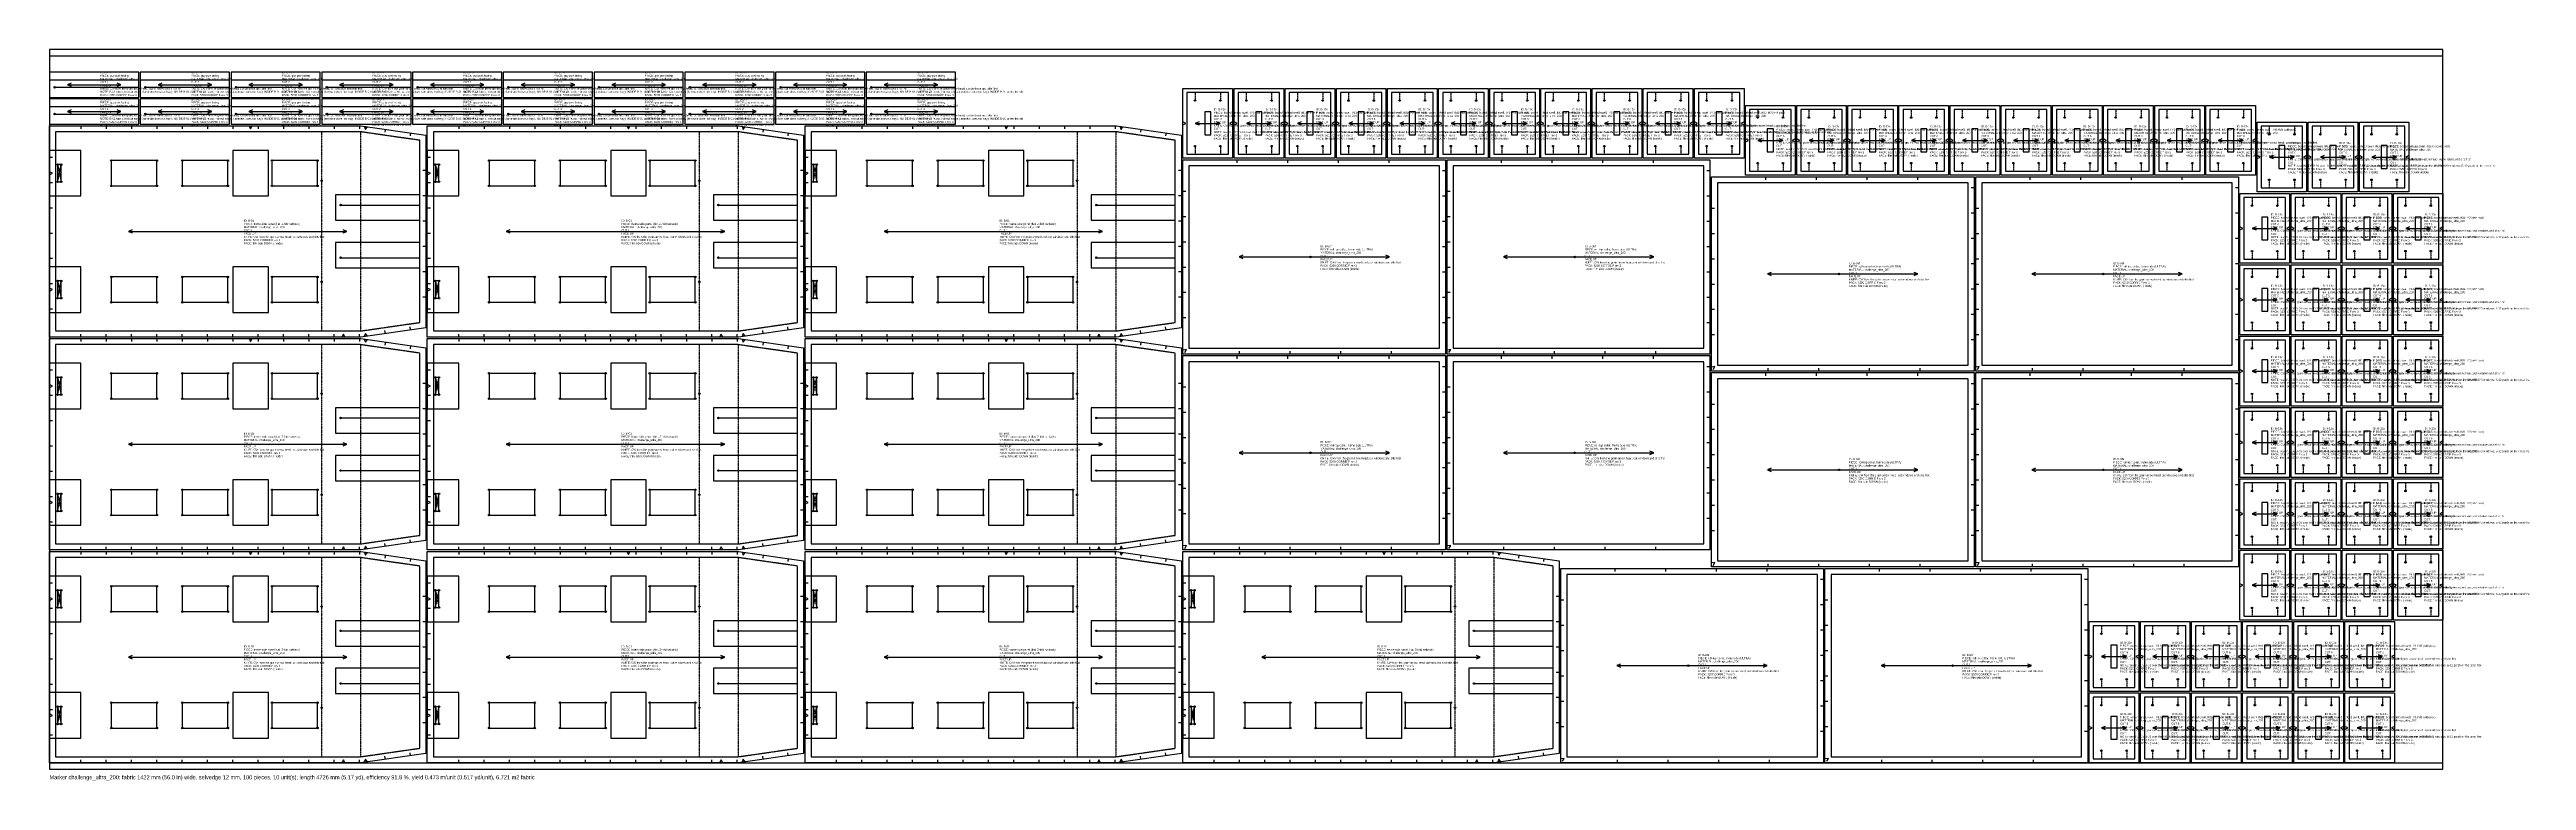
# Model space of a CAD drawing. Header units: millimetres. Extents: x 0 to 4891, y -22 to 1422.
import ezdxf

# ---------------------------------------------------------------- set-up
doc = ezdxf.new("R2010")
doc.units = ezdxf.units.MM
doc.linetypes.add('DASHDOT', pattern=[3.556, 2.54, -0.508, 0, -0.508])
doc.linetypes.add('DASHED', pattern=[1.524, 1.27, -0.254])
for name, color, linetype in [('CUT', 7, 'Continuous'), ('DRILL', 4, 'Continuous'), ('GRAIN', 5, 'Continuous'), ('INTERNAL', 6, 'Continuous'), ('NOTCH', 1, 'Continuous'), ('SEW', 3, 'Continuous'), ('TEXT', 2, 'Continuous')]:
    doc.layers.add(name, color=color, linetype=linetype)

msp = doc.modelspace()

# ---------------------------------------------------------------- linework, layer by layer
at = {"layer": 'CUT'}
for points in [[(0, 1377.4), (0, 1327.4), (176.2, 1327.4), (176.2, 1377.4)], [(179.2, 1377.4), (179.2, 1327.4), (355.4, 1327.4), (355.4, 1377.4)], [(358.4, 1377.4), (358.4, 1327.4), (534.6, 1327.4), (534.6, 1377.4)], [(537.6, 1377.4), (537.6, 1327.4), (713.8, 1327.4), (713.8, 1377.4)], [(716.8, 1377.4), (716.8, 1327.4), (893, 1327.4), (893, 1377.4)], [(896, 1377.4), (896, 1327.4), (1072.2, 1327.4), (1072.2, 1377.4)], [(1075.2, 1377.4), (1075.2, 1327.4), (1251.4, 1327.4), (1251.4, 1377.4)], [(1254.4, 1377.4), (1254.4, 1327.4), (1430.6, 1327.4), (1430.6, 1377.4)], [(1433.6, 1377.4), (1433.6, 1327.4), (1609.8, 1327.4), (1609.8, 1377.4)], [(1612.8, 1377.4), (1612.8, 1327.4), (1789, 1327.4), (1789, 1377.4)], [(0, 1324.4), (0, 1274.4), (176.2, 1274.4), (176.2, 1324.4)], [(179.2, 1324.4), (179.2, 1274.4), (355.4, 1274.4), (355.4, 1324.4)], [(358.4, 1324.4), (358.4, 1274.4), (534.6, 1274.4), (534.6, 1324.4)], [(537.6, 1324.4), (537.6, 1274.4), (713.8, 1274.4), (713.8, 1324.4)], [(716.8, 1324.4), (716.8, 1274.4), (893, 1274.4), (893, 1324.4)], [(896, 1324.4), (896, 1274.4), (1072.2, 1274.4), (1072.2, 1324.4)], [(1075.2, 1324.4), (1075.2, 1274.4), (1251.4, 1274.4), (1251.4, 1324.4)], [(1254.4, 1324.4), (1254.4, 1274.4), (1430.6, 1274.4), (1430.6, 1324.4)], [(1433.6, 1324.4), (1433.6, 1274.4), (1609.8, 1274.4), (1609.8, 1324.4)], [(1612.8, 1324.4), (1612.8, 1274.4), (1789, 1274.4), (1789, 1324.4)], [(2238, 1345.1), (2336, 1345.1), (2336, 1207.1), (2238, 1207.1)], [(2339, 1345.1), (2437, 1345.1), (2437, 1207.1), (2339, 1207.1)], [(2440, 1345.1), (2538, 1345.1), (2538, 1207.1), (2440, 1207.1)], [(2541, 1345.1), (2639, 1345.1), (2639, 1207.1), (2541, 1207.1)], [(2642, 1345.1), (2740, 1345.1), (2740, 1207.1), (2642, 1207.1)], [(2743, 1345.1), (2841, 1345.1), (2841, 1207.1), (2743, 1207.1)], [(2844, 1345.1), (2942, 1345.1), (2942, 1207.1), (2844, 1207.1)], [(2945, 1345.1), (3043, 1345.1), (3043, 1207.1), (2945, 1207.1)], [(3046, 1345.1), (3144, 1345.1), (3144, 1207.1), (3046, 1207.1)], [(3147, 1345.1), (3245, 1345.1), (3245, 1207.1), (3147, 1207.1)], [(3248, 1345.1), (3346, 1345.1), (3346, 1207.1), (3248, 1207.1)], [(3349, 1311.5), (3447, 1311.5), (3447, 1173.5), (3349, 1173.5)], [(3450, 1311.5), (3548, 1311.5), (3548, 1173.5), (3450, 1173.5)], [(3551, 1311.5), (3649, 1311.5), (3649, 1173.5), (3551, 1173.5)], [(3652, 1311.5), (3750, 1311.5), (3750, 1173.5), (3652, 1173.5)], [(3753, 1311.5), (3851, 1311.5), (3851, 1173.5), (3753, 1173.5)], [(3854, 1311.5), (3952, 1311.5), (3952, 1173.5), (3854, 1173.5)], [(3955, 1311.5), (4053, 1311.5), (4053, 1173.5), (3955, 1173.5)], [(4056, 1311.5), (4154, 1311.5), (4154, 1173.5), (4056, 1173.5)], [(4157, 1311.5), (4255, 1311.5), (4255, 1173.5), (4157, 1173.5)], [(4258, 1311.5), (4356, 1311.5), (4356, 1173.5), (4258, 1173.5)], [(4359, 1278.5), (4457, 1278.5), (4457, 1140.5), (4359, 1140.5)], [(4460, 1278.5), (4558, 1278.5), (4558, 1140.5), (4460, 1140.5)], [(4561, 1278.5), (4659, 1278.5), (4659, 1140.5), (4561, 1140.5)], [(0, 1271.4), (614.7, 1271.4), (743, 1253), (743, 872.2), (614.7, 853.8), (537.1, 853.8), (0, 853.8)], [(746, 1271.4), (1360.7, 1271.4), (1489, 1253), (1489, 872.2), (1360.7, 853.8), (1283.1, 853.8), (746, 853.8)], [(1492, 1271.4), (2106.7, 1271.4), (2235, 1253), (2235, 872.2), (2106.7, 853.8), (2029.1, 853.8), (1492, 853.8)], [(2238, 1204.1), (2756.8, 1204.1), (2756.8, 820.1), (2238, 820.1)], [(2759.8, 1204.1), (3278.6, 1204.1), (3278.6, 820.1), (2759.8, 820.1)], [(3281.6, 1170.5), (3800.4, 1170.5), (3800.4, 786.5), (3281.6, 786.5)], [(3803.4, 1170.5), (4322.2, 1170.5), (4322.2, 786.5), (3803.4, 786.5)], [(4325.2, 1137.5), (4423.2, 1137.5), (4423.2, 999.5), (4325.2, 999.5)], [(4426.2, 1137.5), (4524.2, 1137.5), (4524.2, 999.5), (4426.2, 999.5)], [(4527.2, 1137.5), (4625.2, 1137.5), (4625.2, 999.5), (4527.2, 999.5)], [(4628.2, 1137.5), (4726.2, 1137.5), (4726.2, 999.5), (4628.2, 999.5)], [(4325.2, 996.5), (4423.2, 996.5), (4423.2, 858.5), (4325.2, 858.5)], [(4426.2, 996.5), (4524.2, 996.5), (4524.2, 858.5), (4426.2, 858.5)], [(4527.2, 996.5), (4625.2, 996.5), (4625.2, 858.5), (4527.2, 858.5)], [(4628.2, 996.5), (4726.2, 996.5), (4726.2, 858.5), (4628.2, 858.5)], [(0, 850.8), (614.7, 850.8), (743, 832.4), (743, 451.6), (614.7, 433.1), (537.1, 433.1), (0, 433.1)], [(746, 850.8), (1360.7, 850.8), (1489, 832.4), (1489, 451.6), (1360.7, 433.1), (1283.1, 433.1), (746, 433.1)], [(1492, 850.8), (2106.7, 850.8), (2235, 832.4), (2235, 451.6), (2106.7, 433.1), (2029.1, 433.1), (1492, 433.1)], [(4325.2, 855.5), (4423.2, 855.5), (4423.2, 717.5), (4325.2, 717.5)], [(4426.2, 855.5), (4524.2, 855.5), (4524.2, 717.5), (4426.2, 717.5)], [(4527.2, 855.5), (4625.2, 855.5), (4625.2, 717.5), (4527.2, 717.5)], [(4628.2, 855.5), (4726.2, 855.5), (4726.2, 717.5), (4628.2, 717.5)], [(2238, 817.1), (2756.8, 817.1), (2756.8, 433.1), (2238, 433.1)], [(2759.8, 817.1), (3278.6, 817.1), (3278.6, 433.1), (2759.8, 433.1)], [(3281.6, 783.5), (3800.4, 783.5), (3800.4, 399.5), (3281.6, 399.5)], [(3803.4, 783.5), (4322.2, 783.5), (4322.2, 399.5), (3803.4, 399.5)], [(4325.2, 714.5), (4423.2, 714.5), (4423.2, 576.5), (4325.2, 576.5)], [(4426.2, 714.5), (4524.2, 714.5), (4524.2, 576.5), (4426.2, 576.5)], [(4527.2, 714.5), (4625.2, 714.5), (4625.2, 576.5), (4527.2, 576.5)], [(4628.2, 714.5), (4726.2, 714.5), (4726.2, 576.5), (4628.2, 576.5)], [(4325.2, 573.5), (4423.2, 573.5), (4423.2, 435.5), (4325.2, 435.5)], [(4426.2, 573.5), (4524.2, 573.5), (4524.2, 435.5), (4426.2, 435.5)], [(4527.2, 573.5), (4625.2, 573.5), (4625.2, 435.5), (4527.2, 435.5)], [(4628.2, 573.5), (4726.2, 573.5), (4726.2, 435.5), (4628.2, 435.5)], [(0, 430.1), (537.1, 430.1), (614.7, 430.1), (743, 411.7), (743, 30.9), (614.7, 12.5), (537.1, 12.5), (0, 12.5)], [(746, 430.1), (1283.1, 430.1), (1360.7, 430.1), (1489, 411.7), (1489, 30.9), (1360.7, 12.5), (1283.1, 12.5), (746, 12.5)], [(1492, 430.1), (2029.1, 430.1), (2106.7, 430.1), (2235, 411.7), (2235, 30.9), (2106.7, 12.5), (2029.1, 12.5), (1492, 12.5)], [(2238, 430.1), (2775.1, 430.1), (2852.7, 430.1), (2981, 411.7), (2981, 30.9), (2852.7, 12.5), (2775.1, 12.5), (2238, 12.5)], [(2984, 396.5), (3502.8, 396.5), (3502.8, 12.5), (2984, 12.5)], [(3505.8, 396.5), (4024.6, 396.5), (4024.6, 12.5), (3505.8, 12.5)], [(4325.2, 432.5), (4423.2, 432.5), (4423.2, 294.5), (4325.2, 294.5)], [(4426.2, 432.5), (4524.2, 432.5), (4524.2, 294.5), (4426.2, 294.5)], [(4527.2, 432.5), (4625.2, 432.5), (4625.2, 294.5), (4527.2, 294.5)], [(4628.2, 432.5), (4726.2, 432.5), (4726.2, 294.5), (4628.2, 294.5)], [(4027.6, 291.5), (4125.6, 291.5), (4125.6, 153.5), (4027.6, 153.5)], [(4128.6, 291.5), (4226.6, 291.5), (4226.6, 153.5), (4128.6, 153.5)], [(4229.6, 291.5), (4327.6, 291.5), (4327.6, 153.5), (4229.6, 153.5)], [(4330.6, 291.5), (4428.6, 291.5), (4428.6, 153.5), (4330.6, 153.5)], [(4431.6, 291.5), (4529.6, 291.5), (4529.6, 153.5), (4431.6, 153.5)], [(4532.6, 291.5), (4630.6, 291.5), (4630.6, 153.5), (4532.6, 153.5)], [(4027.6, 150.5), (4125.6, 150.5), (4125.6, 12.5), (4027.6, 12.5)], [(4128.6, 150.5), (4226.6, 150.5), (4226.6, 12.5), (4128.6, 12.5)], [(4229.6, 150.5), (4327.6, 150.5), (4327.6, 12.5), (4229.6, 12.5)], [(4330.6, 150.5), (4428.6, 150.5), (4428.6, 12.5), (4330.6, 12.5)], [(4431.6, 150.5), (4529.6, 150.5), (4529.6, 12.5), (4431.6, 12.5)], [(4532.6, 150.5), (4630.6, 150.5), (4630.6, 12.5), (4532.6, 12.5)]]:
    msp.add_lwpolyline(points, close=True, dxfattribs=at)
at = {"layer": 'CUT', "linetype": 'CONTINUOUS'}
for points in [[(122, 1202.6), (122, 1152.6), (212, 1152.6), (212, 1202.6)], [(262, 1202.6), (262, 1152.6), (352.1, 1152.6), (352.1, 1202.6)], [(439.1, 1202.6), (439.1, 1152.6), (529.1, 1152.6), (529.1, 1202.6)], [(868, 1202.6), (868, 1152.6), (958, 1152.6), (958, 1202.6)], [(1008, 1202.6), (1008, 1152.6), (1098.1, 1152.6), (1098.1, 1202.6)], [(1185.1, 1202.6), (1185.1, 1152.6), (1275.1, 1152.6), (1275.1, 1202.6)], [(1614, 1202.6), (1614, 1152.6), (1704, 1152.6), (1704, 1202.6)], [(1754.1, 1202.6), (1754.1, 1152.6), (1844.1, 1152.6), (1844.1, 1202.6)], [(1931.1, 1202.6), (1931.1, 1152.6), (2021.1, 1152.6), (2021.1, 1202.6)], [(122, 972.6), (122, 922.6), (212, 922.6), (212, 972.6)], [(262, 972.6), (262, 922.6), (352.1, 922.6), (352.1, 972.6)], [(439.1, 972.6), (439.1, 922.6), (529.1, 922.6), (529.1, 972.6)], [(868, 972.6), (868, 922.6), (958, 922.6), (958, 972.6)], [(1008, 972.6), (1008, 922.6), (1098.1, 922.6), (1098.1, 972.6)], [(1185.1, 972.6), (1185.1, 922.6), (1275.1, 922.6), (1275.1, 972.6)], [(1614, 972.6), (1614, 922.6), (1704, 922.6), (1704, 972.6)], [(1754.1, 972.6), (1754.1, 922.6), (1844.1, 922.6), (1844.1, 972.6)], [(1931.1, 972.6), (1931.1, 922.6), (2021.1, 922.6), (2021.1, 972.6)], [(122, 782), (122, 732), (212, 732), (212, 782)], [(262, 782), (262, 732), (352.1, 732), (352.1, 782)], [(439.1, 782), (439.1, 732), (529.1, 732), (529.1, 782)], [(868, 782), (868, 732), (958, 732), (958, 782)], [(1008, 782), (1008, 732), (1098.1, 732), (1098.1, 782)], [(1185.1, 782), (1185.1, 732), (1275.1, 732), (1275.1, 782)], [(1614, 782), (1614, 732), (1704, 732), (1704, 782)], [(1754.1, 782), (1754.1, 732), (1844.1, 732), (1844.1, 782)], [(1931.1, 782), (1931.1, 732), (2021.1, 732), (2021.1, 782)], [(122, 552), (122, 502), (212, 502), (212, 552)], [(262, 552), (262, 502), (352.1, 502), (352.1, 552)], [(439.1, 552), (439.1, 502), (529.1, 502), (529.1, 552)], [(868, 552), (868, 502), (958, 502), (958, 552)], [(1008, 552), (1008, 502), (1098.1, 502), (1098.1, 552)], [(1185.1, 552), (1185.1, 502), (1275.1, 502), (1275.1, 552)], [(1614, 552), (1614, 502), (1704, 502), (1704, 552)], [(1754.1, 552), (1754.1, 502), (1844.1, 502), (1844.1, 552)], [(1931.1, 552), (1931.1, 502), (2021.1, 502), (2021.1, 552)], [(122, 361.3), (122, 311.3), (212, 311.3), (212, 361.3)], [(262, 361.3), (262, 311.3), (352.1, 311.3), (352.1, 361.3)], [(439.1, 361.3), (439.1, 311.3), (529.1, 311.3), (529.1, 361.3)], [(868, 361.3), (868, 311.3), (958, 311.3), (958, 361.3)], [(1008, 361.3), (1008, 311.3), (1098.1, 311.3), (1098.1, 361.3)], [(1185.1, 361.3), (1185.1, 311.3), (1275.1, 311.3), (1275.1, 361.3)], [(1614, 361.3), (1614, 311.3), (1704, 311.3), (1704, 361.3)], [(1754.1, 361.3), (1754.1, 311.3), (1844.1, 311.3), (1844.1, 361.3)], [(1931.1, 361.3), (1931.1, 311.3), (2021.1, 311.3), (2021.1, 361.3)], [(2360, 361.3), (2360, 311.3), (2450, 311.3), (2450, 361.3)], [(2500.1, 361.3), (2500.1, 311.3), (2590.1, 311.3), (2590.1, 361.3)], [(2677.1, 361.3), (2677.1, 311.3), (2767.1, 311.3), (2767.1, 361.3)], [(122, 131.3), (122, 81.3), (212, 81.3), (212, 131.3)], [(262, 131.3), (262, 81.3), (352.1, 81.3), (352.1, 131.3)], [(439.1, 131.3), (439.1, 81.3), (529.1, 81.3), (529.1, 131.3)], [(868, 131.3), (868, 81.3), (958, 81.3), (958, 131.3)], [(1008, 131.3), (1008, 81.3), (1098.1, 81.3), (1098.1, 131.3)], [(1185.1, 131.3), (1185.1, 81.3), (1275.1, 81.3), (1275.1, 131.3)], [(1614, 131.3), (1614, 81.3), (1704, 81.3), (1704, 131.3)], [(1754.1, 131.3), (1754.1, 81.3), (1844.1, 81.3), (1844.1, 131.3)], [(1931.1, 131.3), (1931.1, 81.3), (2021.1, 81.3), (2021.1, 131.3)], [(2360, 131.3), (2360, 81.3), (2450, 81.3), (2450, 131.3)], [(2500.1, 131.3), (2500.1, 81.3), (2590.1, 81.3), (2590.1, 131.3)], [(2677.1, 131.3), (2677.1, 81.3), (2767.1, 81.3), (2767.1, 131.3)]]:
    msp.add_lwpolyline(points, close=True, dxfattribs=at)
for points in [[(574.8, 1114.6), (613.8, 1114.6), (731, 1114.6)], [(1320.8, 1114.6), (1359.8, 1114.6), (1477, 1114.6)], [(2066.8, 1114.6), (2105.8, 1114.6), (2223, 1114.6)], [(574.8, 1010.6), (613.8, 1010.6), (731, 1010.6)], [(1320.8, 1010.6), (1359.8, 1010.6), (1477, 1010.6)], [(2066.8, 1010.6), (2105.8, 1010.6), (2223, 1010.6)], [(574.8, 694), (613.8, 694), (731, 694)], [(1320.8, 694), (1359.8, 694), (1477, 694)], [(2066.8, 694), (2105.8, 694), (2223, 694)], [(574.8, 590), (613.8, 590), (731, 590)], [(1320.8, 590), (1359.8, 590), (1477, 590)], [(2066.8, 590), (2105.8, 590), (2223, 590)], [(574.8, 273.3), (613.8, 273.3), (731, 273.3)], [(1320.8, 273.3), (1359.8, 273.3), (1477, 273.3)], [(2066.8, 273.3), (2105.8, 273.3), (2223, 273.3)], [(2812.8, 273.3), (2851.9, 273.3), (2969, 273.3)], [(574.8, 169.3), (613.8, 169.3), (731, 169.3)], [(1320.8, 169.3), (1359.8, 169.3), (1477, 169.3)], [(2066.8, 169.3), (2105.8, 169.3), (2223, 169.3)], [(2812.8, 169.3), (2851.9, 169.3), (2969, 169.3)]]:
    msp.add_lwpolyline(points, dxfattribs=at)
at = {"layer": 'DRILL'}
for centre in [(10, 1347.4), (189.2, 1347.4), (368.4, 1347.4), (547.6, 1347.4), (726.8, 1347.4), (906, 1347.4), (1085.2, 1347.4), (1264.4, 1347.4), (1443.6, 1347.4), (1622.8, 1347.4), (2262, 1321.1), (2312, 1321.1), (2363, 1321.1), (2413, 1321.1), (2464, 1321.1), (2514, 1321.1), (2565, 1321.1), (2615, 1321.1), (2666, 1321.1), (2716, 1321.1), (2767, 1321.1), (2817, 1321.1), (2868, 1321.1), (2918, 1321.1), (2969, 1321.1), (3019, 1321.1), (3070, 1321.1), (3120, 1321.1), (3171, 1321.1), (3221, 1321.1), (3272, 1321.1), (3322, 1321.1), (10, 1294.4), (189.2, 1294.4), (368.4, 1294.4), (547.6, 1294.4), (726.8, 1294.4), (906, 1294.4), (1085.2, 1294.4), (1264.4, 1294.4), (1443.6, 1294.4), (1622.8, 1294.4), (3373, 1287.5), (3423, 1287.5), (3474, 1287.5), (3524, 1287.5), (3575, 1287.5), (3625, 1287.5), (3676, 1287.5), (3726, 1287.5), (3777, 1287.5), (3827, 1287.5), (3878, 1287.5), (3928, 1287.5), (3979, 1287.5), (4029, 1287.5), (4080, 1287.5), (4130, 1287.5), (4181, 1287.5), (4231, 1287.5), (4282, 1287.5), (4332, 1287.5), (2262, 1231.1), (2312, 1231.1), (2363, 1231.1), (2413, 1231.1), (2464, 1231.1), (2514, 1231.1), (2565, 1231.1), (2615, 1231.1), (2666, 1231.1), (2716, 1231.1), (2767, 1231.1), (2817, 1231.1), (2868, 1231.1), (2918, 1231.1), (2969, 1231.1), (3019, 1231.1), (3070, 1231.1), (3120, 1231.1), (3171, 1231.1), (3221, 1231.1), (3272, 1231.1), (3322, 1231.1), (4383, 1254.5), (4433, 1254.5), (4484, 1254.5), (4534, 1254.5), (4585, 1254.5), (4635, 1254.5), (16, 1194.6), (23, 1194.6), (122, 1202.6), (212, 1202.6), (262, 1202.6), (352.1, 1202.6), (439.1, 1202.6), (529.1, 1202.6), (762, 1194.6), (769, 1194.6), (868, 1202.6), (958, 1202.6), (1008, 1202.6), (1098.1, 1202.6), (1185.1, 1202.6), (1275.1, 1202.6), (1508, 1194.6), (1515, 1194.6), (1614, 1202.6), (1704, 1202.6), (1754.1, 1202.6), (1844.1, 1202.6), (1931.1, 1202.6), (2021.1, 1202.6), (3373, 1197.5), (3423, 1197.5), (3474, 1197.5), (3524, 1197.5), (3575, 1197.5), (3625, 1197.5), (3676, 1197.5), (3726, 1197.5), (3777, 1197.5), (3827, 1197.5), (3878, 1197.5), (3928, 1197.5), (3979, 1197.5), (4029, 1197.5), (4080, 1197.5), (4130, 1197.5), (4181, 1197.5), (4231, 1197.5), (4282, 1197.5), (4332, 1197.5), (16, 1160.6), (23, 1160.6), (122, 1152.6), (212, 1152.6), (262, 1152.6), (352.1, 1152.6), (439.1, 1152.6), (529.1, 1152.6), (537.1, 1162.6), (762, 1160.6), (769, 1160.6), (868, 1152.6), (958, 1152.6), (1008, 1152.6), (1098.1, 1152.6), (1185.1, 1152.6), (1275.1, 1152.6), (1283.1, 1162.6), (1508, 1160.6), (1515, 1160.6), (1614, 1152.6), (1704, 1152.6), (1754.1, 1152.6), (1844.1, 1152.6), (1931.1, 1152.6), (2021.1, 1152.6), (2029.1, 1162.6), (4383, 1164.5), (4433, 1164.5), (4484, 1164.5), (4534, 1164.5), (4585, 1164.5), (4635, 1164.5), (574.8, 1114.6), (1320.8, 1114.6), (2066.8, 1114.6), (4349.2, 1113.5), (4399.2, 1113.5), (4450.2, 1113.5), (4500.2, 1113.5), (4551.2, 1113.5), (4601.2, 1113.5), (4652.2, 1113.5), (4702.2, 1113.5), (574.8, 1010.6), (1320.8, 1010.6), (2066.8, 1010.6), (2490, 1012.1), (3011.8, 1012.1), (3533.6, 978.5), (4055.4, 978.5), (4349.2, 1023.5), (4399.2, 1023.5), (4450.2, 1023.5), (4500.2, 1023.5), (4551.2, 1023.5), (4601.2, 1023.5), (4652.2, 1023.5), (4702.2, 1023.5), (16, 964.6), (16, 930.6), (23, 964.6), (23, 930.6), (122, 972.6), (212, 972.6), (262, 972.6), (352.1, 972.6), (439.1, 972.6), (529.1, 972.6), (537.1, 962.6), (762, 964.6), (762, 930.6), (769, 964.6), (769, 930.6), (868, 972.6), (958, 972.6), (1008, 972.6), (1098.1, 972.6), (1185.1, 972.6), (1275.1, 972.6), (1283.1, 962.6), (1508, 964.6), (1508, 930.6), (1515, 964.6), (1515, 930.6), (1614, 972.6), (1704, 972.6), (1754.1, 972.6), (1844.1, 972.6), (1931.1, 972.6), (2021.1, 972.6), (2029.1, 962.6), (4349.2, 972.5), (4399.2, 972.5), (4450.2, 972.5), (4500.2, 972.5), (4551.2, 972.5), (4601.2, 972.5), (4652.2, 972.5), (4702.2, 972.5), (122, 922.6), (212, 922.6), (262, 922.6), (352.1, 922.6), (439.1, 922.6), (529.1, 922.6), (868, 922.6), (958, 922.6), (1008, 922.6), (1098.1, 922.6), (1185.1, 922.6), (1275.1, 922.6), (1614, 922.6), (1704, 922.6), (1754.1, 922.6), (1844.1, 922.6), (1931.1, 922.6), (2021.1, 922.6), (4349.2, 882.5), (4399.2, 882.5), (4450.2, 882.5), (4500.2, 882.5), (4551.2, 882.5), (4601.2, 882.5), (4652.2, 882.5), (4702.2, 882.5), (4349.2, 831.5), (4399.2, 831.5), (4450.2, 831.5), (4500.2, 831.5), (4551.2, 831.5), (4601.2, 831.5), (4652.2, 831.5), (4702.2, 831.5), (122, 782), (212, 782), (262, 782), (352.1, 782), (439.1, 782), (529.1, 782), (868, 782), (958, 782), (1008, 782), (1098.1, 782), (1185.1, 782), (1275.1, 782), (1614, 782), (1704, 782), (1754.1, 782), (1844.1, 782), (1931.1, 782), (2021.1, 782), (16, 774), (16, 740), (23, 774), (23, 740), (537.1, 742), (762, 774), (762, 740), (769, 774), (769, 740), (1283.1, 742), (1508, 774), (1508, 740), (1515, 774), (1515, 740), (2029.1, 742), (4349.2, 741.5), (4399.2, 741.5), (4450.2, 741.5), (4500.2, 741.5), (4551.2, 741.5), (4601.2, 741.5), (4652.2, 741.5), (4702.2, 741.5), (122, 732), (212, 732), (262, 732), (352.1, 732), (439.1, 732), (529.1, 732), (574.8, 694), (868, 732), (958, 732), (1008, 732), (1098.1, 732), (1185.1, 732), (1275.1, 732), (1320.8, 694), (1614, 732), (1704, 732), (1754.1, 732), (1844.1, 732), (1931.1, 732), (2021.1, 732), (2066.8, 694), (4349.2, 690.5), (4399.2, 690.5), (4450.2, 690.5), (4500.2, 690.5), (4551.2, 690.5), (4601.2, 690.5), (4652.2, 690.5), (4702.2, 690.5), (574.8, 590), (1320.8, 590), (2066.8, 590), (2490, 625.1), (3011.8, 625.1), (3533.6, 591.5), (4055.4, 591.5), (4349.2, 600.5), (4399.2, 600.5), (4450.2, 600.5), (4500.2, 600.5), (4551.2, 600.5), (4601.2, 600.5), (4652.2, 600.5), (4702.2, 600.5), (16, 544), (23, 544), (122, 552), (212, 552), (262, 552), (352.1, 552), (439.1, 552), (529.1, 552), (537.1, 542), (762, 544), (769, 544), (868, 552), (958, 552), (1008, 552), (1098.1, 552), (1185.1, 552), (1275.1, 552), (1283.1, 542), (1508, 544), (1515, 544), (1614, 552), (1704, 552), (1754.1, 552), (1844.1, 552), (1931.1, 552), (2021.1, 552), (2029.1, 542), (4349.2, 549.5), (4399.2, 549.5), (4450.2, 549.5), (4500.2, 549.5), (4551.2, 549.5), (4601.2, 549.5), (4652.2, 549.5), (4702.2, 549.5), (16, 510), (23, 510), (122, 502), (212, 502), (262, 502), (352.1, 502), (439.1, 502), (529.1, 502), (762, 510), (769, 510), (868, 502), (958, 502), (1008, 502), (1098.1, 502), (1185.1, 502), (1275.1, 502), (1508, 510), (1515, 510), (1614, 502), (1704, 502), (1754.1, 502), (1844.1, 502), (1931.1, 502), (2021.1, 502), (4349.2, 459.5), (4399.2, 459.5), (4450.2, 459.5), (4500.2, 459.5), (4551.2, 459.5), (4601.2, 459.5), (4652.2, 459.5), (4702.2, 459.5), (4349.2, 408.5), (4399.2, 408.5), (4450.2, 408.5), (4500.2, 408.5), (4551.2, 408.5), (4601.2, 408.5), (4652.2, 408.5), (4702.2, 408.5), (16, 353.3), (23, 353.3), (122, 361.3), (212, 361.3), (262, 361.3), (352.1, 361.3), (439.1, 361.3), (529.1, 361.3), (762, 353.3), (769, 353.3), (868, 361.3), (958, 361.3), (1008, 361.3), (1098.1, 361.3), (1185.1, 361.3), (1275.1, 361.3), (1508, 353.3), (1515, 353.3), (1614, 361.3), (1704, 361.3), (1754.1, 361.3), (1844.1, 361.3), (1931.1, 361.3), (2021.1, 361.3), (2254, 353.3), (2261, 353.3), (2360, 361.3), (2450, 361.3), (2500.1, 361.3), (2590.1, 361.3), (2677.1, 361.3), (2767.1, 361.3), (16, 319.3), (23, 319.3), (122, 311.3), (212, 311.3), (262, 311.3), (352.1, 311.3), (439.1, 311.3), (529.1, 311.3), (537.1, 321.3), (762, 319.3), (769, 319.3), (868, 311.3), (958, 311.3), (1008, 311.3), (1098.1, 311.3), (1185.1, 311.3), (1275.1, 311.3), (1283.1, 321.3), (1508, 319.3), (1515, 319.3), (1614, 311.3), (1704, 311.3), (1754.1, 311.3), (1844.1, 311.3), (1931.1, 311.3), (2021.1, 311.3), (2029.1, 321.3), (2254, 319.3), (2261, 319.3), (2360, 311.3), (2450, 311.3), (2500.1, 311.3), (2590.1, 311.3), (2677.1, 311.3), (2767.1, 311.3), (2775.1, 321.3), (4349.2, 318.5), (4399.2, 318.5), (4450.2, 318.5), (4500.2, 318.5), (4551.2, 318.5), (4601.2, 318.5), (4652.2, 318.5), (4702.2, 318.5), (574.8, 273.3), (1320.8, 273.3), (2066.8, 273.3), (2812.8, 273.3), (4051.6, 267.5), (4101.6, 267.5), (4152.6, 267.5), (4202.6, 267.5), (4253.6, 267.5), (4303.6, 267.5), (4354.6, 267.5), (4404.6, 267.5), (4455.6, 267.5), (4505.6, 267.5), (4556.6, 267.5), (4606.6, 267.5), (3236, 204.5), (3757.8, 204.5), (574.8, 169.3), (1320.8, 169.3), (2066.8, 169.3), (2812.8, 169.3), (4051.6, 177.5), (4101.6, 177.5), (4152.6, 177.5), (4202.6, 177.5), (4253.6, 177.5), (4303.6, 177.5), (4354.6, 177.5), (4404.6, 177.5), (4455.6, 177.5), (4505.6, 177.5), (4556.6, 177.5), (4606.6, 177.5), (16, 123.3), (23, 123.3), (122, 131.3), (212, 131.3), (262, 131.3), (352.1, 131.3), (439.1, 131.3), (529.1, 131.3), (537.1, 121.3), (762, 123.3), (769, 123.3), (868, 131.3), (958, 131.3), (1008, 131.3), (1098.1, 131.3), (1185.1, 131.3), (1275.1, 131.3), (1283.1, 121.3), (1508, 123.3), (1515, 123.3), (1614, 131.3), (1704, 131.3), (1754.1, 131.3), (1844.1, 131.3), (1931.1, 131.3), (2021.1, 131.3), (2029.1, 121.3), (2254, 123.3), (2261, 123.3), (2360, 131.3), (2450, 131.3), (2500.1, 131.3), (2590.1, 131.3), (2677.1, 131.3), (2767.1, 131.3), (2775.1, 121.3), (4051.6, 126.5), (4101.6, 126.5), (4152.6, 126.5), (4202.6, 126.5), (4253.6, 126.5), (4303.6, 126.5), (4354.6, 126.5), (4404.6, 126.5), (4455.6, 126.5), (4505.6, 126.5), (4556.6, 126.5), (4606.6, 126.5), (16, 89.3), (23, 89.3), (122, 81.3), (212, 81.3), (262, 81.3), (352.1, 81.3), (439.1, 81.3), (529.1, 81.3), (762, 89.3), (769, 89.3), (868, 81.3), (958, 81.3), (1008, 81.3), (1098.1, 81.3), (1185.1, 81.3), (1275.1, 81.3), (1508, 89.3), (1515, 89.3), (1614, 81.3), (1704, 81.3), (1754.1, 81.3), (1844.1, 81.3), (1931.1, 81.3), (2021.1, 81.3), (2254, 89.3), (2261, 89.3), (2360, 81.3), (2450, 81.3), (2500.1, 81.3), (2590.1, 81.3), (2677.1, 81.3), (2767.1, 81.3), (4051.6, 36.5), (4101.6, 36.5), (4152.6, 36.5), (4202.6, 36.5), (4253.6, 36.5), (4303.6, 36.5), (4354.6, 36.5), (4404.6, 36.5), (4455.6, 36.5), (4505.6, 36.5), (4556.6, 36.5), (4606.6, 36.5)]:
    msp.add_circle(centre, 1.5, dxfattribs=at)
for p in [(10, 1347.4), (189.2, 1347.4), (368.4, 1347.4), (547.6, 1347.4), (726.8, 1347.4), (906, 1347.4), (1085.2, 1347.4), (1264.4, 1347.4), (1443.6, 1347.4), (1622.8, 1347.4), (2262, 1321.1), (2312, 1321.1), (2363, 1321.1), (2413, 1321.1), (2464, 1321.1), (2514, 1321.1), (2565, 1321.1), (2615, 1321.1), (2666, 1321.1), (2716, 1321.1), (2767, 1321.1), (2817, 1321.1), (2868, 1321.1), (2918, 1321.1), (2969, 1321.1), (3019, 1321.1), (3070, 1321.1), (3120, 1321.1), (3171, 1321.1), (3221, 1321.1), (3272, 1321.1), (3322, 1321.1), (10, 1294.4), (189.2, 1294.4), (368.4, 1294.4), (547.6, 1294.4), (726.8, 1294.4), (906, 1294.4), (1085.2, 1294.4), (1264.4, 1294.4), (1443.6, 1294.4), (1622.8, 1294.4), (3373, 1287.5), (3423, 1287.5), (3474, 1287.5), (3524, 1287.5), (3575, 1287.5), (3625, 1287.5), (3676, 1287.5), (3726, 1287.5), (3777, 1287.5), (3827, 1287.5), (3878, 1287.5), (3928, 1287.5), (3979, 1287.5), (4029, 1287.5), (4080, 1287.5), (4130, 1287.5), (4181, 1287.5), (4231, 1287.5), (4282, 1287.5), (4332, 1287.5), (2262, 1231.1), (2312, 1231.1), (2363, 1231.1), (2413, 1231.1), (2464, 1231.1), (2514, 1231.1), (2565, 1231.1), (2615, 1231.1), (2666, 1231.1), (2716, 1231.1), (2767, 1231.1), (2817, 1231.1), (2868, 1231.1), (2918, 1231.1), (2969, 1231.1), (3019, 1231.1), (3070, 1231.1), (3120, 1231.1), (3171, 1231.1), (3221, 1231.1), (3272, 1231.1), (3322, 1231.1), (4383, 1254.5), (4433, 1254.5), (4484, 1254.5), (4534, 1254.5), (4585, 1254.5), (4635, 1254.5), (16, 1194.6), (23, 1194.6), (122, 1202.6), (212, 1202.6), (262, 1202.6), (352.1, 1202.6), (439.1, 1202.6), (529.1, 1202.6), (762, 1194.6), (769, 1194.6), (868, 1202.6), (958, 1202.6), (1008, 1202.6), (1098.1, 1202.6), (1185.1, 1202.6), (1275.1, 1202.6), (1508, 1194.6), (1515, 1194.6), (1614, 1202.6), (1704, 1202.6), (1754.1, 1202.6), (1844.1, 1202.6), (1931.1, 1202.6), (2021.1, 1202.6), (3373, 1197.5), (3423, 1197.5), (3474, 1197.5), (3524, 1197.5), (3575, 1197.5), (3625, 1197.5), (3676, 1197.5), (3726, 1197.5), (3777, 1197.5), (3827, 1197.5), (3878, 1197.5), (3928, 1197.5), (3979, 1197.5), (4029, 1197.5), (4080, 1197.5), (4130, 1197.5), (4181, 1197.5), (4231, 1197.5), (4282, 1197.5), (4332, 1197.5), (16, 1160.6), (23, 1160.6), (122, 1152.6), (212, 1152.6), (262, 1152.6), (352.1, 1152.6), (439.1, 1152.6), (529.1, 1152.6), (537.1, 1162.6), (762, 1160.6), (769, 1160.6), (868, 1152.6), (958, 1152.6), (1008, 1152.6), (1098.1, 1152.6), (1185.1, 1152.6), (1275.1, 1152.6), (1283.1, 1162.6), (1508, 1160.6), (1515, 1160.6), (1614, 1152.6), (1704, 1152.6), (1754.1, 1152.6), (1844.1, 1152.6), (1931.1, 1152.6), (2021.1, 1152.6), (2029.1, 1162.6), (4383, 1164.5), (4433, 1164.5), (4484, 1164.5), (4534, 1164.5), (4585, 1164.5), (4635, 1164.5), (574.8, 1114.6), (1320.8, 1114.6), (2066.8, 1114.6), (4349.2, 1113.5), (4399.2, 1113.5), (4450.2, 1113.5), (4500.2, 1113.5), (4551.2, 1113.5), (4601.2, 1113.5), (4652.2, 1113.5), (4702.2, 1113.5), (574.8, 1010.6), (1320.8, 1010.6), (2066.8, 1010.6), (2490, 1012.1), (3011.8, 1012.1), (3533.6, 978.5), (4055.4, 978.5), (4349.2, 1023.5), (4399.2, 1023.5), (4450.2, 1023.5), (4500.2, 1023.5), (4551.2, 1023.5), (4601.2, 1023.5), (4652.2, 1023.5), (4702.2, 1023.5), (16, 964.6), (16, 930.6), (23, 964.6), (23, 930.6), (122, 972.6), (212, 972.6), (262, 972.6), (352.1, 972.6), (439.1, 972.6), (529.1, 972.6), (537.1, 962.6), (762, 964.6), (762, 930.6), (769, 964.6), (769, 930.6), (868, 972.6), (958, 972.6), (1008, 972.6), (1098.1, 972.6), (1185.1, 972.6), (1275.1, 972.6), (1283.1, 962.6), (1508, 964.6), (1508, 930.6), (1515, 964.6), (1515, 930.6), (1614, 972.6), (1704, 972.6), (1754.1, 972.6), (1844.1, 972.6), (1931.1, 972.6), (2021.1, 972.6), (2029.1, 962.6), (4349.2, 972.5), (4399.2, 972.5), (4450.2, 972.5), (4500.2, 972.5), (4551.2, 972.5), (4601.2, 972.5), (4652.2, 972.5), (4702.2, 972.5), (122, 922.6), (212, 922.6), (262, 922.6), (352.1, 922.6), (439.1, 922.6), (529.1, 922.6), (868, 922.6), (958, 922.6), (1008, 922.6), (1098.1, 922.6), (1185.1, 922.6), (1275.1, 922.6), (1614, 922.6), (1704, 922.6), (1754.1, 922.6), (1844.1, 922.6), (1931.1, 922.6), (2021.1, 922.6), (4349.2, 882.5), (4399.2, 882.5), (4450.2, 882.5), (4500.2, 882.5), (4551.2, 882.5), (4601.2, 882.5), (4652.2, 882.5), (4702.2, 882.5), (4349.2, 831.5), (4399.2, 831.5), (4450.2, 831.5), (4500.2, 831.5), (4551.2, 831.5), (4601.2, 831.5), (4652.2, 831.5), (4702.2, 831.5), (16, 774), (16, 740), (23, 774), (23, 740), (122, 782), (212, 782), (262, 782), (352.1, 782), (439.1, 782), (529.1, 782), (537.1, 742), (762, 774), (762, 740), (769, 774), (769, 740), (868, 782), (958, 782), (1008, 782), (1098.1, 782), (1185.1, 782), (1275.1, 782), (1283.1, 742), (1508, 774), (1508, 740), (1515, 774), (1515, 740), (1614, 782), (1704, 782), (1754.1, 782), (1844.1, 782), (1931.1, 782), (2021.1, 782), (2029.1, 742), (4349.2, 741.5), (4399.2, 741.5), (4450.2, 741.5), (4500.2, 741.5), (4551.2, 741.5), (4601.2, 741.5), (4652.2, 741.5), (4702.2, 741.5), (122, 732), (212, 732), (262, 732), (352.1, 732), (439.1, 732), (529.1, 732), (574.8, 694), (868, 732), (958, 732), (1008, 732), (1098.1, 732), (1185.1, 732), (1275.1, 732), (1320.8, 694), (1614, 732), (1704, 732), (1754.1, 732), (1844.1, 732), (1931.1, 732), (2021.1, 732), (2066.8, 694), (4349.2, 690.5), (4399.2, 690.5), (4450.2, 690.5), (4500.2, 690.5), (4551.2, 690.5), (4601.2, 690.5), (4652.2, 690.5), (4702.2, 690.5), (574.8, 590), (1320.8, 590), (2066.8, 590), (2490, 625.1), (3011.8, 625.1), (3533.6, 591.5), (4055.4, 591.5), (4349.2, 600.5), (4399.2, 600.5), (4450.2, 600.5), (4500.2, 600.5), (4551.2, 600.5), (4601.2, 600.5), (4652.2, 600.5), (4702.2, 600.5), (16, 544), (23, 544), (122, 552), (212, 552), (262, 552), (352.1, 552), (439.1, 552), (529.1, 552), (537.1, 542), (762, 544), (769, 544), (868, 552), (958, 552), (1008, 552), (1098.1, 552), (1185.1, 552), (1275.1, 552), (1283.1, 542), (1508, 544), (1515, 544), (1614, 552), (1704, 552), (1754.1, 552), (1844.1, 552), (1931.1, 552), (2021.1, 552), (2029.1, 542), (4349.2, 549.5), (4399.2, 549.5), (4450.2, 549.5), (4500.2, 549.5), (4551.2, 549.5), (4601.2, 549.5), (4652.2, 549.5), (4702.2, 549.5), (16, 510), (23, 510), (122, 502), (212, 502), (262, 502), (352.1, 502), (439.1, 502), (529.1, 502), (762, 510), (769, 510), (868, 502), (958, 502), (1008, 502), (1098.1, 502), (1185.1, 502), (1275.1, 502), (1508, 510), (1515, 510), (1614, 502), (1704, 502), (1754.1, 502), (1844.1, 502), (1931.1, 502), (2021.1, 502), (4349.2, 459.5), (4399.2, 459.5), (4450.2, 459.5), (4500.2, 459.5), (4551.2, 459.5), (4601.2, 459.5), (4652.2, 459.5), (4702.2, 459.5), (4349.2, 408.5), (4399.2, 408.5), (4450.2, 408.5), (4500.2, 408.5), (4551.2, 408.5), (4601.2, 408.5), (4652.2, 408.5), (4702.2, 408.5), (16, 353.3), (23, 353.3), (122, 361.3), (212, 361.3), (262, 361.3), (352.1, 361.3), (439.1, 361.3), (529.1, 361.3), (762, 353.3), (769, 353.3), (868, 361.3), (958, 361.3), (1008, 361.3), (1098.1, 361.3), (1185.1, 361.3), (1275.1, 361.3), (1508, 353.3), (1515, 353.3), (1614, 361.3), (1704, 361.3), (1754.1, 361.3), (1844.1, 361.3), (1931.1, 361.3), (2021.1, 361.3), (2254, 353.3), (2261, 353.3), (2360, 361.3), (2450, 361.3), (2500.1, 361.3), (2590.1, 361.3), (2677.1, 361.3), (2767.1, 361.3), (16, 319.3), (23, 319.3), (122, 311.3), (212, 311.3), (262, 311.3), (352.1, 311.3), (439.1, 311.3), (529.1, 311.3), (537.1, 321.3), (762, 319.3), (769, 319.3), (868, 311.3), (958, 311.3), (1008, 311.3), (1098.1, 311.3), (1185.1, 311.3), (1275.1, 311.3), (1283.1, 321.3), (1508, 319.3), (1515, 319.3), (1614, 311.3), (1704, 311.3), (1754.1, 311.3), (1844.1, 311.3), (1931.1, 311.3), (2021.1, 311.3), (2029.1, 321.3), (2254, 319.3), (2261, 319.3), (2360, 311.3), (2450, 311.3), (2500.1, 311.3), (2590.1, 311.3), (2677.1, 311.3), (2767.1, 311.3), (2775.1, 321.3), (4349.2, 318.5), (4399.2, 318.5), (4450.2, 318.5), (4500.2, 318.5), (4551.2, 318.5), (4601.2, 318.5), (4652.2, 318.5), (4702.2, 318.5), (574.8, 273.3), (1320.8, 273.3), (2066.8, 273.3), (2812.8, 273.3), (4051.6, 267.5), (4101.6, 267.5), (4152.6, 267.5), (4202.6, 267.5), (4253.6, 267.5), (4303.6, 267.5), (4354.6, 267.5), (4404.6, 267.5), (4455.6, 267.5), (4505.6, 267.5), (4556.6, 267.5), (4606.6, 267.5), (3236, 204.5), (3757.8, 204.5), (574.8, 169.3), (1320.8, 169.3), (2066.8, 169.3), (2812.8, 169.3), (4051.6, 177.5), (4101.6, 177.5), (4152.6, 177.5), (4202.6, 177.5), (4253.6, 177.5), (4303.6, 177.5), (4354.6, 177.5), (4404.6, 177.5), (4455.6, 177.5), (4505.6, 177.5), (4556.6, 177.5), (4606.6, 177.5), (16, 123.3), (23, 123.3), (122, 131.3), (212, 131.3), (262, 131.3), (352.1, 131.3), (439.1, 131.3), (529.1, 131.3), (537.1, 121.3), (762, 123.3), (769, 123.3), (868, 131.3), (958, 131.3), (1008, 131.3), (1098.1, 131.3), (1185.1, 131.3), (1275.1, 131.3), (1283.1, 121.3), (1508, 123.3), (1515, 123.3), (1614, 131.3), (1704, 131.3), (1754.1, 131.3), (1844.1, 131.3), (1931.1, 131.3), (2021.1, 131.3), (2029.1, 121.3), (2254, 123.3), (2261, 123.3), (2360, 131.3), (2450, 131.3), (2500.1, 131.3), (2590.1, 131.3), (2677.1, 131.3), (2767.1, 131.3), (2775.1, 121.3), (4051.6, 126.5), (4101.6, 126.5), (4152.6, 126.5), (4202.6, 126.5), (4253.6, 126.5), (4303.6, 126.5), (4354.6, 126.5), (4404.6, 126.5), (4455.6, 126.5), (4505.6, 126.5), (4556.6, 126.5), (4606.6, 126.5), (16, 89.3), (23, 89.3), (122, 81.3), (212, 81.3), (262, 81.3), (352.1, 81.3), (439.1, 81.3), (529.1, 81.3), (762, 89.3), (769, 89.3), (868, 81.3), (958, 81.3), (1008, 81.3), (1098.1, 81.3), (1185.1, 81.3), (1275.1, 81.3), (1508, 89.3), (1515, 89.3), (1614, 81.3), (1704, 81.3), (1754.1, 81.3), (1844.1, 81.3), (1931.1, 81.3), (2021.1, 81.3), (2254, 89.3), (2261, 89.3), (2360, 81.3), (2450, 81.3), (2500.1, 81.3), (2590.1, 81.3), (2677.1, 81.3), (2767.1, 81.3), (4051.6, 36.5), (4101.6, 36.5), (4152.6, 36.5), (4202.6, 36.5), (4253.6, 36.5), (4303.6, 36.5), (4354.6, 36.5), (4404.6, 36.5), (4455.6, 36.5), (4505.6, 36.5), (4556.6, 36.5), (4606.6, 36.5)]:
    msp.add_point(p, dxfattribs=at)
at = {"layer": 'GRAIN'}
for points in [[(42.6, 1355.5), (35.2, 1352.4), (42.6, 1349.3)], [(35.2, 1352.4), (141, 1352.4)], [(133.6, 1349.3), (141, 1352.4), (133.6, 1355.5)], [(221.8, 1355.5), (214.4, 1352.4), (221.8, 1349.3)], [(214.4, 1352.4), (320.2, 1352.4)], [(312.8, 1349.3), (320.2, 1352.4), (312.8, 1355.5)], [(401, 1355.5), (393.6, 1352.4), (401, 1349.3)], [(393.6, 1352.4), (499.4, 1352.4)], [(492, 1349.3), (499.4, 1352.4), (492, 1355.5)], [(580.2, 1355.5), (572.8, 1352.4), (580.2, 1349.3)], [(572.8, 1352.4), (678.6, 1352.4)], [(671.2, 1349.3), (678.6, 1352.4), (671.2, 1355.5)], [(759.4, 1355.5), (752, 1352.4), (759.4, 1349.3)], [(752, 1352.4), (857.8, 1352.4)], [(850.4, 1349.3), (857.8, 1352.4), (850.4, 1355.5)], [(938.6, 1355.5), (931.2, 1352.4), (938.6, 1349.3)], [(931.2, 1352.4), (1037, 1352.4)], [(1029.6, 1349.3), (1037, 1352.4), (1029.6, 1355.5)], [(1117.8, 1355.5), (1110.4, 1352.4), (1117.8, 1349.3)], [(1110.4, 1352.4), (1216.2, 1352.4)], [(1208.8, 1349.3), (1216.2, 1352.4), (1208.8, 1355.5)], [(1297, 1355.5), (1289.6, 1352.4), (1297, 1349.3)], [(1289.6, 1352.4), (1395.4, 1352.4)], [(1388, 1349.3), (1395.4, 1352.4), (1388, 1355.5)], [(1476.2, 1355.5), (1468.8, 1352.4), (1476.2, 1349.3)], [(1468.8, 1352.4), (1574.6, 1352.4)], [(1567.2, 1349.3), (1574.6, 1352.4), (1567.2, 1355.5)], [(1655.4, 1355.5), (1648, 1352.4), (1655.4, 1349.3)], [(1648, 1352.4), (1753.8, 1352.4)], [(1746.4, 1349.3), (1753.8, 1352.4), (1746.4, 1355.5)], [(42.6, 1302.5), (35.2, 1299.4), (42.6, 1296.3)], [(35.2, 1299.4), (141, 1299.4)], [(133.6, 1296.3), (141, 1299.4), (133.6, 1302.5)], [(221.8, 1302.5), (214.4, 1299.4), (221.8, 1296.3)], [(214.4, 1299.4), (320.2, 1299.4)], [(312.8, 1296.3), (320.2, 1299.4), (312.8, 1302.5)], [(401, 1302.5), (393.6, 1299.4), (401, 1296.3)], [(393.6, 1299.4), (499.4, 1299.4)], [(492, 1296.3), (499.4, 1299.4), (492, 1302.5)], [(580.2, 1302.5), (572.8, 1299.4), (580.2, 1296.3)], [(572.8, 1299.4), (678.6, 1299.4)], [(671.2, 1296.3), (678.6, 1299.4), (671.2, 1302.5)], [(759.4, 1302.5), (752, 1299.4), (759.4, 1296.3)], [(752, 1299.4), (857.8, 1299.4)], [(850.4, 1296.3), (857.8, 1299.4), (850.4, 1302.5)], [(938.6, 1302.5), (931.2, 1299.4), (938.6, 1296.3)], [(931.2, 1299.4), (1037, 1299.4)], [(1029.6, 1296.3), (1037, 1299.4), (1029.6, 1302.5)], [(1117.8, 1302.5), (1110.4, 1299.4), (1117.8, 1296.3)], [(1110.4, 1299.4), (1216.2, 1299.4)], [(1208.8, 1296.3), (1216.2, 1299.4), (1208.8, 1302.5)], [(1297, 1302.5), (1289.6, 1299.4), (1297, 1296.3)], [(1289.6, 1299.4), (1395.4, 1299.4)], [(1388, 1296.3), (1395.4, 1299.4), (1388, 1302.5)], [(1476.2, 1302.5), (1468.8, 1299.4), (1476.2, 1296.3)], [(1468.8, 1299.4), (1574.6, 1299.4)], [(1567.2, 1296.3), (1574.6, 1299.4), (1567.2, 1302.5)], [(1655.4, 1302.5), (1648, 1299.4), (1655.4, 1296.3)], [(1648, 1299.4), (1753.8, 1299.4)], [(1746.4, 1296.3), (1753.8, 1299.4), (1746.4, 1302.5)], [(2269.8, 1279.3), (2262.4, 1276.1), (2269.8, 1273)], [(2262.4, 1276.1), (2311.6, 1276.1)], [(2304.2, 1273), (2311.6, 1276.1), (2304.2, 1279.3)], [(2370.8, 1279.3), (2363.4, 1276.1), (2370.8, 1273)], [(2363.4, 1276.1), (2412.6, 1276.1)], [(2405.2, 1273), (2412.6, 1276.1), (2405.2, 1279.3)], [(2471.8, 1279.3), (2464.4, 1276.1), (2471.8, 1273)], [(2464.4, 1276.1), (2513.6, 1276.1)], [(2506.2, 1273), (2513.6, 1276.1), (2506.2, 1279.3)], [(2572.8, 1279.3), (2565.4, 1276.1), (2572.8, 1273)], [(2565.4, 1276.1), (2614.6, 1276.1)], [(2607.2, 1273), (2614.6, 1276.1), (2607.2, 1279.3)], [(2673.8, 1279.3), (2666.4, 1276.1), (2673.8, 1273)], [(2666.4, 1276.1), (2715.6, 1276.1)], [(2708.2, 1273), (2715.6, 1276.1), (2708.2, 1279.3)], [(2774.8, 1279.3), (2767.4, 1276.1), (2774.8, 1273)], [(2767.4, 1276.1), (2816.6, 1276.1)], [(2809.2, 1273), (2816.6, 1276.1), (2809.2, 1279.3)], [(2875.8, 1279.3), (2868.4, 1276.1), (2875.8, 1273)], [(2868.4, 1276.1), (2917.6, 1276.1)], [(2910.2, 1273), (2917.6, 1276.1), (2910.2, 1279.3)], [(2976.8, 1279.3), (2969.4, 1276.1), (2976.8, 1273)], [(2969.4, 1276.1), (3018.6, 1276.1)], [(3011.2, 1273), (3018.6, 1276.1), (3011.2, 1279.3)], [(3077.8, 1279.3), (3070.4, 1276.1), (3077.8, 1273)], [(3070.4, 1276.1), (3119.6, 1276.1)], [(3112.2, 1273), (3119.6, 1276.1), (3112.2, 1279.3)], [(3178.8, 1279.3), (3171.4, 1276.1), (3178.8, 1273)], [(3171.4, 1276.1), (3220.6, 1276.1)], [(3213.2, 1273), (3220.6, 1276.1), (3213.2, 1279.3)], [(3279.8, 1279.3), (3272.4, 1276.1), (3279.8, 1273)], [(3272.4, 1276.1), (3321.6, 1276.1)], [(3314.2, 1273), (3321.6, 1276.1), (3314.2, 1279.3)], [(3380.8, 1245.6), (3373.4, 1242.5), (3380.8, 1239.4)], [(3373.4, 1242.5), (3422.6, 1242.5)], [(3415.2, 1239.4), (3422.6, 1242.5), (3415.2, 1245.6)], [(3481.8, 1245.6), (3474.4, 1242.5), (3481.8, 1239.4)], [(3474.4, 1242.5), (3523.6, 1242.5)], [(3516.2, 1239.4), (3523.6, 1242.5), (3516.2, 1245.6)], [(3582.8, 1245.6), (3575.4, 1242.5), (3582.8, 1239.4)], [(3575.4, 1242.5), (3624.6, 1242.5)], [(3617.2, 1239.4), (3624.6, 1242.5), (3617.2, 1245.6)], [(3683.8, 1245.6), (3676.4, 1242.5), (3683.8, 1239.4)], [(3676.4, 1242.5), (3725.6, 1242.5)], [(3718.2, 1239.4), (3725.6, 1242.5), (3718.2, 1245.6)], [(3784.8, 1245.6), (3777.4, 1242.5), (3784.8, 1239.4)], [(3777.4, 1242.5), (3826.6, 1242.5)], [(3819.2, 1239.4), (3826.6, 1242.5), (3819.2, 1245.6)], [(3885.8, 1245.6), (3878.4, 1242.5), (3885.8, 1239.4)], [(3878.4, 1242.5), (3927.6, 1242.5)], [(3920.2, 1239.4), (3927.6, 1242.5), (3920.2, 1245.6)], [(3986.8, 1245.6), (3979.4, 1242.5), (3986.8, 1239.4)], [(3979.4, 1242.5), (4028.6, 1242.5)], [(4021.2, 1239.4), (4028.6, 1242.5), (4021.2, 1245.6)], [(4087.8, 1245.6), (4080.4, 1242.5), (4087.8, 1239.4)], [(4080.4, 1242.5), (4129.6, 1242.5)], [(4122.2, 1239.4), (4129.6, 1242.5), (4122.2, 1245.6)], [(4188.8, 1245.6), (4181.4, 1242.5), (4188.8, 1239.4)], [(4181.4, 1242.5), (4230.6, 1242.5)], [(4223.2, 1239.4), (4230.6, 1242.5), (4223.2, 1245.6)], [(4289.8, 1245.6), (4282.4, 1242.5), (4289.8, 1239.4)], [(4282.4, 1242.5), (4331.6, 1242.5)], [(4324.2, 1239.4), (4331.6, 1242.5), (4324.2, 1245.6)], [(4390.8, 1212.6), (4383.4, 1209.5), (4390.8, 1206.4)], [(4383.4, 1209.5), (4432.6, 1209.5)], [(4425.2, 1206.4), (4432.6, 1209.5), (4425.2, 1212.6)], [(4491.8, 1212.6), (4484.4, 1209.5), (4491.8, 1206.4)], [(4484.4, 1209.5), (4533.6, 1209.5)], [(4526.2, 1206.4), (4533.6, 1209.5), (4526.2, 1212.6)], [(4592.8, 1212.6), (4585.4, 1209.5), (4592.8, 1206.4)], [(4585.4, 1209.5), (4634.6, 1209.5)], [(4627.2, 1206.4), (4634.6, 1209.5), (4627.2, 1212.6)], [(163.2, 1065.7), (155.8, 1062.6), (163.2, 1059.5)], [(155.8, 1062.6), (587.2, 1062.6)], [(579.8, 1059.5), (587.2, 1062.6), (579.8, 1065.7)], [(909.2, 1065.7), (901.8, 1062.6), (909.2, 1059.5)], [(901.8, 1062.6), (1333.2, 1062.6)], [(1325.8, 1059.5), (1333.2, 1062.6), (1325.8, 1065.7)], [(1655.2, 1065.7), (1647.8, 1062.6), (1655.2, 1059.5)], [(1647.8, 1062.6), (2079.2, 1062.6)], [(2071.8, 1059.5), (2079.2, 1062.6), (2071.8, 1065.7)], [(4357, 1071.6), (4349.6, 1068.5), (4357, 1065.4)], [(4349.6, 1068.5), (4398.8, 1068.5)], [(4391.4, 1065.4), (4398.8, 1068.5), (4391.4, 1071.6)], [(4458, 1071.6), (4450.6, 1068.5), (4458, 1065.4)], [(4450.6, 1068.5), (4499.8, 1068.5)], [(4492.4, 1065.4), (4499.8, 1068.5), (4492.4, 1071.6)], [(4559, 1071.6), (4551.6, 1068.5), (4559, 1065.4)], [(4551.6, 1068.5), (4600.8, 1068.5)], [(4593.4, 1065.4), (4600.8, 1068.5), (4593.4, 1071.6)], [(4660, 1071.6), (4652.6, 1068.5), (4660, 1065.4)], [(4652.6, 1068.5), (4701.8, 1068.5)], [(4694.4, 1065.4), (4701.8, 1068.5), (4694.4, 1071.6)], [(2356.3, 1015.3), (2349, 1012.1), (2356.3, 1009)], [(2349, 1012.1), (2645.8, 1012.1)], [(2638.5, 1009), (2645.8, 1012.1), (2638.5, 1015.3)], [(2878.1, 1015.3), (2870.8, 1012.1), (2878.1, 1009)], [(2870.8, 1012.1), (3167.6, 1012.1)], [(3160.3, 1009), (3167.6, 1012.1), (3160.3, 1015.3)], [(3399.9, 981.6), (3392.6, 978.5), (3399.9, 975.4)], [(3392.6, 978.5), (3689.4, 978.5)], [(3682.1, 975.4), (3689.4, 978.5), (3682.1, 981.6)], [(3921.7, 981.6), (3914.4, 978.5), (3921.7, 975.4)], [(3914.4, 978.5), (4211.2, 978.5)], [(4203.9, 975.4), (4211.2, 978.5), (4203.9, 981.6)], [(4357, 930.6), (4349.6, 927.5), (4357, 924.4)], [(4391.4, 924.4), (4398.8, 927.5), (4391.4, 930.6)], [(4458, 930.6), (4450.6, 927.5), (4458, 924.4)], [(4492.4, 924.4), (4499.8, 927.5), (4492.4, 930.6)], [(4559, 930.6), (4551.6, 927.5), (4559, 924.4)], [(4593.4, 924.4), (4600.8, 927.5), (4593.4, 930.6)], [(4660, 930.6), (4652.6, 927.5), (4660, 924.4)], [(4694.4, 924.4), (4701.8, 927.5), (4694.4, 930.6)], [(4349.6, 927.5), (4398.8, 927.5)], [(4450.6, 927.5), (4499.8, 927.5)], [(4551.6, 927.5), (4600.8, 927.5)], [(4652.6, 927.5), (4701.8, 927.5)], [(4357, 789.6), (4349.6, 786.5), (4357, 783.4)], [(4349.6, 786.5), (4398.8, 786.5)], [(4391.4, 783.4), (4398.8, 786.5), (4391.4, 789.6)], [(4458, 789.6), (4450.6, 786.5), (4458, 783.4)], [(4450.6, 786.5), (4499.8, 786.5)], [(4492.4, 783.4), (4499.8, 786.5), (4492.4, 789.6)], [(4559, 789.6), (4551.6, 786.5), (4559, 783.4)], [(4551.6, 786.5), (4600.8, 786.5)], [(4593.4, 783.4), (4600.8, 786.5), (4593.4, 789.6)], [(4660, 789.6), (4652.6, 786.5), (4660, 783.4)], [(4652.6, 786.5), (4701.8, 786.5)], [(4694.4, 783.4), (4701.8, 786.5), (4694.4, 789.6)], [(163.2, 645.1), (155.8, 642), (163.2, 638.8)], [(155.8, 642), (587.2, 642)], [(579.8, 638.8), (587.2, 642), (579.8, 645.1)], [(909.2, 645.1), (901.8, 642), (909.2, 638.8)], [(901.8, 642), (1333.2, 642)], [(1325.8, 638.8), (1333.2, 642), (1325.8, 645.1)], [(1655.2, 645.1), (1647.8, 642), (1655.2, 638.8)], [(1647.8, 642), (2079.2, 642)], [(2071.8, 638.8), (2079.2, 642), (2071.8, 645.1)], [(4357, 648.6), (4349.6, 645.5), (4357, 642.4)], [(4349.6, 645.5), (4398.8, 645.5)], [(4391.4, 642.4), (4398.8, 645.5), (4391.4, 648.6)], [(4458, 648.6), (4450.6, 645.5), (4458, 642.4)], [(4450.6, 645.5), (4499.8, 645.5)], [(4492.4, 642.4), (4499.8, 645.5), (4492.4, 648.6)], [(4559, 648.6), (4551.6, 645.5), (4559, 642.4)], [(4551.6, 645.5), (4600.8, 645.5)], [(4593.4, 642.4), (4600.8, 645.5), (4593.4, 648.6)], [(4660, 648.6), (4652.6, 645.5), (4660, 642.4)], [(4652.6, 645.5), (4701.8, 645.5)], [(4694.4, 642.4), (4701.8, 645.5), (4694.4, 648.6)], [(2356.3, 628.3), (2349, 625.1), (2356.3, 622)], [(2349, 625.1), (2645.8, 625.1)], [(2638.5, 622), (2645.8, 625.1), (2638.5, 628.3)], [(2878.1, 628.3), (2870.8, 625.1), (2878.1, 622)], [(2870.8, 625.1), (3167.6, 625.1)], [(3160.3, 622), (3167.6, 625.1), (3160.3, 628.3)], [(3399.9, 594.6), (3392.6, 591.5), (3399.9, 588.4)], [(3392.6, 591.5), (3689.4, 591.5)], [(3682.1, 588.4), (3689.4, 591.5), (3682.1, 594.6)], [(3921.7, 594.6), (3914.4, 591.5), (3921.7, 588.4)], [(3914.4, 591.5), (4211.2, 591.5)], [(4203.9, 588.4), (4211.2, 591.5), (4203.9, 594.6)], [(4357, 507.6), (4349.6, 504.5), (4357, 501.4)], [(4349.6, 504.5), (4398.8, 504.5)], [(4391.4, 501.4), (4398.8, 504.5), (4391.4, 507.6)], [(4458, 507.6), (4450.6, 504.5), (4458, 501.4)], [(4450.6, 504.5), (4499.8, 504.5)], [(4492.4, 501.4), (4499.8, 504.5), (4492.4, 507.6)], [(4559, 507.6), (4551.6, 504.5), (4559, 501.4)], [(4551.6, 504.5), (4600.8, 504.5)], [(4593.4, 501.4), (4600.8, 504.5), (4593.4, 507.6)], [(4660, 507.6), (4652.6, 504.5), (4660, 501.4)], [(4652.6, 504.5), (4701.8, 504.5)], [(4694.4, 501.4), (4701.8, 504.5), (4694.4, 507.6)], [(4357, 366.6), (4349.6, 363.5), (4357, 360.4)], [(4349.6, 363.5), (4398.8, 363.5)], [(4391.4, 360.4), (4398.8, 363.5), (4391.4, 366.6)], [(4458, 366.6), (4450.6, 363.5), (4458, 360.4)], [(4450.6, 363.5), (4499.8, 363.5)], [(4492.4, 360.4), (4499.8, 363.5), (4492.4, 366.6)], [(4559, 366.6), (4551.6, 363.5), (4559, 360.4)], [(4551.6, 363.5), (4600.8, 363.5)], [(4593.4, 360.4), (4600.8, 363.5), (4593.4, 366.6)], [(4660, 366.6), (4652.6, 363.5), (4660, 360.4)], [(4652.6, 363.5), (4701.8, 363.5)], [(4694.4, 360.4), (4701.8, 363.5), (4694.4, 366.6)], [(163.2, 224.4), (155.8, 221.3), (163.2, 218.2)], [(155.8, 221.3), (587.2, 221.3)], [(579.8, 218.2), (587.2, 221.3), (579.8, 224.4)], [(909.2, 224.4), (901.8, 221.3), (909.2, 218.2)], [(901.8, 221.3), (1333.2, 221.3)], [(1325.8, 218.2), (1333.2, 221.3), (1325.8, 224.4)], [(1655.2, 224.4), (1647.8, 221.3), (1655.2, 218.2)], [(1647.8, 221.3), (2079.2, 221.3)], [(2071.8, 218.2), (2079.2, 221.3), (2071.8, 224.4)], [(2401.2, 224.4), (2393.8, 221.3), (2401.2, 218.2)], [(2393.8, 221.3), (2825.2, 221.3)], [(2817.8, 218.2), (2825.2, 221.3), (2817.8, 224.4)], [(3102.3, 207.6), (3095, 204.5), (3102.3, 201.4)], [(3095, 204.5), (3391.9, 204.5)], [(3384.5, 201.4), (3391.9, 204.5), (3384.5, 207.6)], [(3624.1, 207.6), (3616.8, 204.5), (3624.1, 201.4)], [(3616.8, 204.5), (3913.7, 204.5)], [(3906.3, 201.4), (3913.7, 204.5), (3906.3, 207.6)], [(4059.4, 225.6), (4052, 222.5), (4059.4, 219.4)], [(4052, 222.5), (4101.2, 222.5)], [(4093.8, 219.4), (4101.2, 222.5), (4093.8, 225.6)], [(4160.4, 225.6), (4153, 222.5), (4160.4, 219.4)], [(4153, 222.5), (4202.2, 222.5)], [(4194.8, 219.4), (4202.2, 222.5), (4194.8, 225.6)], [(4261.4, 225.6), (4254, 222.5), (4261.4, 219.4)], [(4254, 222.5), (4303.2, 222.5)], [(4295.8, 219.4), (4303.2, 222.5), (4295.8, 225.6)], [(4362.4, 225.6), (4355, 222.5), (4362.4, 219.4)], [(4355, 222.5), (4404.2, 222.5)], [(4396.8, 219.4), (4404.2, 222.5), (4396.8, 225.6)], [(4463.4, 225.6), (4456, 222.5), (4463.4, 219.4)], [(4456, 222.5), (4505.2, 222.5)], [(4497.8, 219.4), (4505.2, 222.5), (4497.8, 225.6)], [(4564.4, 225.6), (4557, 222.5), (4564.4, 219.4)], [(4557, 222.5), (4606.2, 222.5)], [(4598.8, 219.4), (4606.2, 222.5), (4598.8, 225.6)], [(4059.4, 84.6), (4052, 81.5), (4059.4, 78.4)], [(4052, 81.5), (4101.2, 81.5)], [(4093.8, 78.4), (4101.2, 81.5), (4093.8, 84.6)], [(4160.4, 84.6), (4153, 81.5), (4160.4, 78.4)], [(4153, 81.5), (4202.2, 81.5)], [(4194.8, 78.4), (4202.2, 81.5), (4194.8, 84.6)], [(4261.4, 84.6), (4254, 81.5), (4261.4, 78.4)], [(4254, 81.5), (4303.2, 81.5)], [(4295.8, 78.4), (4303.2, 81.5), (4295.8, 84.6)], [(4362.4, 84.6), (4355, 81.5), (4362.4, 78.4)], [(4355, 81.5), (4404.2, 81.5)], [(4396.8, 78.4), (4404.2, 81.5), (4396.8, 84.6)], [(4463.4, 84.6), (4456, 81.5), (4463.4, 78.4)], [(4456, 81.5), (4505.2, 81.5)], [(4497.8, 78.4), (4505.2, 81.5), (4497.8, 84.6)], [(4564.4, 84.6), (4557, 81.5), (4564.4, 78.4)], [(4557, 81.5), (4606.2, 81.5)], [(4598.8, 78.4), (4606.2, 81.5), (4598.8, 84.6)]]:
    msp.add_lwpolyline(points, dxfattribs=at)
at = {"layer": 'INTERNAL', "linetype": 'CONTINUOUS'}
for points in [[(10, 1347.4), (176.2, 1347.4)], [(189.2, 1347.4), (355.4, 1347.4)], [(368.4, 1347.4), (534.6, 1347.4)], [(547.6, 1347.4), (713.8, 1347.4)], [(726.8, 1347.4), (893, 1347.4)], [(906, 1347.4), (1072.2, 1347.4)], [(1085.2, 1347.4), (1251.4, 1347.4)], [(1264.4, 1347.4), (1430.6, 1347.4)], [(1443.6, 1347.4), (1609.8, 1347.4)], [(1622.8, 1347.4), (1789, 1347.4)], [(10, 1294.4), (176.2, 1294.4)], [(189.2, 1294.4), (355.4, 1294.4)], [(368.4, 1294.4), (534.6, 1294.4)], [(547.6, 1294.4), (713.8, 1294.4)], [(726.8, 1294.4), (893, 1294.4)], [(906, 1294.4), (1072.2, 1294.4)], [(1085.2, 1294.4), (1251.4, 1294.4)], [(1264.4, 1294.4), (1430.6, 1294.4)], [(1443.6, 1294.4), (1609.8, 1294.4)], [(1622.8, 1294.4), (1789, 1294.4)]]:
    msp.add_lwpolyline(points, dxfattribs=at)
at = {"layer": 'INTERNAL', "linetype": 'DASHDOT'}
for points in [[(2262, 1337.1), (2262, 1321.1)], [(2312, 1337.1), (2312, 1321.1)], [(2363, 1337.1), (2363, 1321.1)], [(2413, 1337.1), (2413, 1321.1)], [(2464, 1337.1), (2464, 1321.1)], [(2514, 1337.1), (2514, 1321.1)], [(2565, 1337.1), (2565, 1321.1)], [(2615, 1337.1), (2615, 1321.1)], [(2666, 1337.1), (2666, 1321.1)], [(2716, 1337.1), (2716, 1321.1)], [(2767, 1337.1), (2767, 1321.1)], [(2817, 1337.1), (2817, 1321.1)], [(2868, 1337.1), (2868, 1321.1)], [(2918, 1337.1), (2918, 1321.1)], [(2969, 1337.1), (2969, 1321.1)], [(3019, 1337.1), (3019, 1321.1)], [(3070, 1337.1), (3070, 1321.1)], [(3120, 1337.1), (3120, 1321.1)], [(3171, 1337.1), (3171, 1321.1)], [(3221, 1337.1), (3221, 1321.1)], [(3272, 1337.1), (3272, 1321.1)], [(3322, 1337.1), (3322, 1321.1)], [(3373, 1303.5), (3373, 1287.5)], [(3423, 1303.5), (3423, 1287.5)], [(3474, 1303.5), (3474, 1287.5)], [(3524, 1303.5), (3524, 1287.5)], [(3575, 1303.5), (3575, 1287.5)], [(3625, 1303.5), (3625, 1287.5)], [(3676, 1303.5), (3676, 1287.5)], [(3726, 1303.5), (3726, 1287.5)], [(3777, 1303.5), (3777, 1287.5)], [(3827, 1303.5), (3827, 1287.5)], [(3878, 1303.5), (3878, 1287.5)], [(3928, 1303.5), (3928, 1287.5)], [(3979, 1303.5), (3979, 1287.5)], [(4029, 1303.5), (4029, 1287.5)], [(4080, 1303.5), (4080, 1287.5)], [(4130, 1303.5), (4130, 1287.5)], [(4181, 1303.5), (4181, 1287.5)], [(4231, 1303.5), (4231, 1287.5)], [(4282, 1303.5), (4282, 1287.5)], [(4332, 1303.5), (4332, 1287.5)], [(537.1, 1259.4), (537.1, 865.8)], [(613.8, 1259.4), (613.8, 865.8)], [(1283.1, 1259.4), (1283.1, 865.8)], [(1359.8, 1259.4), (1359.8, 865.8)], [(2029.1, 1259.4), (2029.1, 865.8)], [(2105.8, 1259.4), (2105.8, 865.8)], [(2262, 1231.1), (2262, 1215.1)], [(2312, 1231.1), (2312, 1215.1)], [(2363, 1231.1), (2363, 1215.1)], [(2413, 1231.1), (2413, 1215.1)], [(2464, 1231.1), (2464, 1215.1)], [(2514, 1231.1), (2514, 1215.1)], [(2565, 1231.1), (2565, 1215.1)], [(2615, 1231.1), (2615, 1215.1)], [(2666, 1231.1), (2666, 1215.1)], [(2716, 1231.1), (2716, 1215.1)], [(2767, 1231.1), (2767, 1215.1)], [(2817, 1231.1), (2817, 1215.1)], [(2868, 1231.1), (2868, 1215.1)], [(2918, 1231.1), (2918, 1215.1)], [(2969, 1231.1), (2969, 1215.1)], [(3019, 1231.1), (3019, 1215.1)], [(3070, 1231.1), (3070, 1215.1)], [(3120, 1231.1), (3120, 1215.1)], [(3171, 1231.1), (3171, 1215.1)], [(3221, 1231.1), (3221, 1215.1)], [(3272, 1231.1), (3272, 1215.1)], [(3322, 1231.1), (3322, 1215.1)], [(4383, 1270.5), (4383, 1254.5)], [(4433, 1270.5), (4433, 1254.5)], [(4484, 1270.5), (4484, 1254.5)], [(4534, 1270.5), (4534, 1254.5)], [(4585, 1270.5), (4585, 1254.5)], [(4635, 1270.5), (4635, 1254.5)], [(3373, 1197.5), (3373, 1181.5)], [(3423, 1197.5), (3423, 1181.5)], [(3474, 1197.5), (3474, 1181.5)], [(3524, 1197.5), (3524, 1181.5)], [(3575, 1197.5), (3575, 1181.5)], [(3625, 1197.5), (3625, 1181.5)], [(3676, 1197.5), (3676, 1181.5)], [(3726, 1197.5), (3726, 1181.5)], [(3777, 1197.5), (3777, 1181.5)], [(3827, 1197.5), (3827, 1181.5)], [(3878, 1197.5), (3878, 1181.5)], [(3928, 1197.5), (3928, 1181.5)], [(3979, 1197.5), (3979, 1181.5)], [(4029, 1197.5), (4029, 1181.5)], [(4080, 1197.5), (4080, 1181.5)], [(4130, 1197.5), (4130, 1181.5)], [(4181, 1197.5), (4181, 1181.5)], [(4231, 1197.5), (4231, 1181.5)], [(4282, 1197.5), (4282, 1181.5)], [(4332, 1197.5), (4332, 1181.5)], [(4349.2, 1129.5), (4349.2, 1113.5)], [(4383, 1164.5), (4383, 1148.5)], [(4399.2, 1129.5), (4399.2, 1113.5)], [(4433, 1164.5), (4433, 1148.5)], [(4450.2, 1129.5), (4450.2, 1113.5)], [(4484, 1164.5), (4484, 1148.5)], [(4500.2, 1129.5), (4500.2, 1113.5)], [(4534, 1164.5), (4534, 1148.5)], [(4551.2, 1129.5), (4551.2, 1113.5)], [(4585, 1164.5), (4585, 1148.5)], [(4601.2, 1129.5), (4601.2, 1113.5)], [(4635, 1164.5), (4635, 1148.5)], [(4652.2, 1129.5), (4652.2, 1113.5)], [(4702.2, 1129.5), (4702.2, 1113.5)], [(4349.2, 1023.5), (4349.2, 1007.5)], [(4349.2, 988.5), (4349.2, 972.5)], [(4399.2, 1023.5), (4399.2, 1007.5)], [(4399.2, 988.5), (4399.2, 972.5)], [(4450.2, 1023.5), (4450.2, 1007.5)], [(4450.2, 988.5), (4450.2, 972.5)], [(4500.2, 1023.5), (4500.2, 1007.5)], [(4500.2, 988.5), (4500.2, 972.5)], [(4551.2, 1023.5), (4551.2, 1007.5)], [(4551.2, 988.5), (4551.2, 972.5)], [(4601.2, 1023.5), (4601.2, 1007.5)], [(4601.2, 988.5), (4601.2, 972.5)], [(4652.2, 1023.5), (4652.2, 1007.5)], [(4652.2, 988.5), (4652.2, 972.5)], [(4702.2, 1023.5), (4702.2, 1007.5)], [(4702.2, 988.5), (4702.2, 972.5)], [(4349.2, 882.5), (4349.2, 866.5)], [(4399.2, 882.5), (4399.2, 866.5)], [(4450.2, 882.5), (4450.2, 866.5)], [(4500.2, 882.5), (4500.2, 866.5)], [(4551.2, 882.5), (4551.2, 866.5)], [(4601.2, 882.5), (4601.2, 866.5)], [(4652.2, 882.5), (4652.2, 866.5)], [(4702.2, 882.5), (4702.2, 866.5)], [(537.1, 838.8), (537.1, 445.1)], [(613.8, 838.8), (613.8, 445.1)], [(1283.1, 838.8), (1283.1, 445.1)], [(1359.8, 838.8), (1359.8, 445.1)], [(2029.1, 838.8), (2029.1, 445.1)], [(2105.8, 838.8), (2105.8, 445.1)], [(4349.2, 847.5), (4349.2, 831.5)], [(4399.2, 847.5), (4399.2, 831.5)], [(4450.2, 847.5), (4450.2, 831.5)], [(4500.2, 847.5), (4500.2, 831.5)], [(4551.2, 847.5), (4551.2, 831.5)], [(4601.2, 847.5), (4601.2, 831.5)], [(4652.2, 847.5), (4652.2, 831.5)], [(4702.2, 847.5), (4702.2, 831.5)], [(4349.2, 741.5), (4349.2, 725.5)], [(4399.2, 741.5), (4399.2, 725.5)], [(4450.2, 741.5), (4450.2, 725.5)], [(4500.2, 741.5), (4500.2, 725.5)], [(4551.2, 741.5), (4551.2, 725.5)], [(4601.2, 741.5), (4601.2, 725.5)], [(4652.2, 741.5), (4652.2, 725.5)], [(4702.2, 741.5), (4702.2, 725.5)], [(4349.2, 706.5), (4349.2, 690.5)], [(4399.2, 706.5), (4399.2, 690.5)], [(4450.2, 706.5), (4450.2, 690.5)], [(4500.2, 706.5), (4500.2, 690.5)], [(4551.2, 706.5), (4551.2, 690.5)], [(4601.2, 706.5), (4601.2, 690.5)], [(4652.2, 706.5), (4652.2, 690.5)], [(4702.2, 706.5), (4702.2, 690.5)], [(4349.2, 600.5), (4349.2, 584.5)], [(4399.2, 600.5), (4399.2, 584.5)], [(4450.2, 600.5), (4450.2, 584.5)], [(4500.2, 600.5), (4500.2, 584.5)], [(4551.2, 600.5), (4551.2, 584.5)], [(4601.2, 600.5), (4601.2, 584.5)], [(4652.2, 600.5), (4652.2, 584.5)], [(4702.2, 600.5), (4702.2, 584.5)], [(4349.2, 565.5), (4349.2, 549.5)], [(4399.2, 565.5), (4399.2, 549.5)], [(4450.2, 565.5), (4450.2, 549.5)], [(4500.2, 565.5), (4500.2, 549.5)], [(4551.2, 565.5), (4551.2, 549.5)], [(4601.2, 565.5), (4601.2, 549.5)], [(4652.2, 565.5), (4652.2, 549.5)], [(4702.2, 565.5), (4702.2, 549.5)], [(4349.2, 459.5), (4349.2, 443.5)], [(4399.2, 459.5), (4399.2, 443.5)], [(4450.2, 459.5), (4450.2, 443.5)], [(4500.2, 459.5), (4500.2, 443.5)], [(4551.2, 459.5), (4551.2, 443.5)], [(4601.2, 459.5), (4601.2, 443.5)], [(4652.2, 459.5), (4652.2, 443.5)], [(4702.2, 459.5), (4702.2, 443.5)], [(537.1, 418.1), (537.1, 24.5)], [(613.8, 418.1), (613.8, 24.5)], [(1283.1, 418.1), (1283.1, 24.5)], [(1359.8, 418.1), (1359.8, 24.5)], [(2029.1, 418.1), (2029.1, 24.5)], [(2105.8, 418.1), (2105.8, 24.5)], [(2775.1, 418.1), (2775.1, 24.5)], [(2851.9, 418.1), (2851.9, 24.5)], [(4349.2, 424.5), (4349.2, 408.5)], [(4399.2, 424.5), (4399.2, 408.5)], [(4450.2, 424.5), (4450.2, 408.5)], [(4500.2, 424.5), (4500.2, 408.5)], [(4551.2, 424.5), (4551.2, 408.5)], [(4601.2, 424.5), (4601.2, 408.5)], [(4652.2, 424.5), (4652.2, 408.5)], [(4702.2, 424.5), (4702.2, 408.5)], [(4349.2, 318.5), (4349.2, 302.5)], [(4399.2, 318.5), (4399.2, 302.5)], [(4450.2, 318.5), (4450.2, 302.5)], [(4500.2, 318.5), (4500.2, 302.5)], [(4551.2, 318.5), (4551.2, 302.5)], [(4601.2, 318.5), (4601.2, 302.5)], [(4652.2, 318.5), (4652.2, 302.5)], [(4702.2, 318.5), (4702.2, 302.5)], [(4051.6, 283.5), (4051.6, 267.5)], [(4101.6, 283.5), (4101.6, 267.5)], [(4152.6, 283.5), (4152.6, 267.5)], [(4202.6, 283.5), (4202.6, 267.5)], [(4253.6, 283.5), (4253.6, 267.5)], [(4303.6, 283.5), (4303.6, 267.5)], [(4354.6, 283.5), (4354.6, 267.5)], [(4404.6, 283.5), (4404.6, 267.5)], [(4455.6, 283.5), (4455.6, 267.5)], [(4505.6, 283.5), (4505.6, 267.5)], [(4556.6, 283.5), (4556.6, 267.5)], [(4606.6, 283.5), (4606.6, 267.5)], [(4051.6, 177.5), (4051.6, 161.5)], [(4101.6, 177.5), (4101.6, 161.5)], [(4152.6, 177.5), (4152.6, 161.5)], [(4202.6, 177.5), (4202.6, 161.5)], [(4253.6, 177.5), (4253.6, 161.5)], [(4303.6, 177.5), (4303.6, 161.5)], [(4354.6, 177.5), (4354.6, 161.5)], [(4404.6, 177.5), (4404.6, 161.5)], [(4455.6, 177.5), (4455.6, 161.5)], [(4505.6, 177.5), (4505.6, 161.5)], [(4556.6, 177.5), (4556.6, 161.5)], [(4606.6, 177.5), (4606.6, 161.5)], [(4051.6, 142.5), (4051.6, 126.5)], [(4101.6, 142.5), (4101.6, 126.5)], [(4152.6, 142.5), (4152.6, 126.5)], [(4202.6, 142.5), (4202.6, 126.5)], [(4253.6, 142.5), (4253.6, 126.5)], [(4303.6, 142.5), (4303.6, 126.5)], [(4354.6, 142.5), (4354.6, 126.5)], [(4404.6, 142.5), (4404.6, 126.5)], [(4455.6, 142.5), (4455.6, 126.5)], [(4505.6, 142.5), (4505.6, 126.5)], [(4556.6, 142.5), (4556.6, 126.5)], [(4606.6, 142.5), (4606.6, 126.5)], [(4051.6, 36.5), (4051.6, 20.5)], [(4101.6, 36.5), (4101.6, 20.5)], [(4152.6, 36.5), (4152.6, 20.5)], [(4202.6, 36.5), (4202.6, 20.5)], [(4253.6, 36.5), (4253.6, 20.5)], [(4303.6, 36.5), (4303.6, 20.5)], [(4354.6, 36.5), (4354.6, 20.5)], [(4404.6, 36.5), (4404.6, 20.5)], [(4455.6, 36.5), (4455.6, 20.5)], [(4505.6, 36.5), (4505.6, 20.5)], [(4556.6, 36.5), (4556.6, 20.5)], [(4606.6, 36.5), (4606.6, 20.5)]]:
    msp.add_lwpolyline(points, dxfattribs=at)
at = {"layer": 'INTERNAL', "linetype": 'CONTINUOUS'}
for points in [[(2281, 1298.6), (2281, 1253.6), (2293, 1253.6), (2293, 1298.6)], [(2382, 1298.6), (2382, 1253.6), (2394, 1253.6), (2394, 1298.6)], [(2483, 1298.6), (2483, 1253.6), (2495, 1253.6), (2495, 1298.6)], [(2584, 1298.6), (2584, 1253.6), (2596, 1253.6), (2596, 1298.6)], [(2685, 1298.6), (2685, 1253.6), (2697, 1253.6), (2697, 1298.6)], [(2786, 1298.6), (2786, 1253.6), (2798, 1253.6), (2798, 1298.6)], [(2887, 1298.6), (2887, 1253.6), (2899, 1253.6), (2899, 1298.6)], [(2988, 1298.6), (2988, 1253.6), (3000, 1253.6), (3000, 1298.6)], [(3089, 1298.6), (3089, 1253.6), (3101, 1253.6), (3101, 1298.6)], [(3190, 1298.6), (3190, 1253.6), (3202, 1253.6), (3202, 1298.6)], [(3291, 1298.6), (3291, 1253.6), (3303, 1253.6), (3303, 1298.6)], [(3392, 1265), (3392, 1220), (3404, 1220), (3404, 1265)], [(3493, 1265), (3493, 1220), (3505, 1220), (3505, 1265)], [(3594, 1265), (3594, 1220), (3606, 1220), (3606, 1265)], [(3695, 1265), (3695, 1220), (3707, 1220), (3707, 1265)], [(3796, 1265), (3796, 1220), (3808, 1220), (3808, 1265)], [(3897, 1265), (3897, 1220), (3909, 1220), (3909, 1265)], [(3998, 1265), (3998, 1220), (4010, 1220), (4010, 1265)], [(4099, 1265), (4099, 1220), (4111, 1220), (4111, 1265)], [(4200, 1265), (4200, 1220), (4212, 1220), (4212, 1265)], [(4301, 1265), (4301, 1220), (4313, 1220), (4313, 1265)], [(4402, 1232), (4402, 1187), (4414, 1187), (4414, 1232)], [(4503, 1232), (4503, 1187), (4515, 1187), (4515, 1232)], [(4604, 1232), (4604, 1187), (4616, 1187), (4616, 1232)], [(0, 1222.6), (0, 1132.6), (62, 1132.6), (62, 1222.6)], [(362.1, 1222.6), (362.1, 1132.6), (432.1, 1132.6), (432.1, 1222.6)], [(746, 1222.6), (746, 1132.6), (808, 1132.6), (808, 1222.6)], [(1108.1, 1222.6), (1108.1, 1132.6), (1178.1, 1132.6), (1178.1, 1222.6)], [(1492, 1222.6), (1492, 1132.6), (1554, 1132.6), (1554, 1222.6)], [(1854.1, 1222.6), (1854.1, 1132.6), (1924.1, 1132.6), (1924.1, 1222.6)], [(564.8, 1134.6), (564.8, 1084.6), (731, 1084.6), (731, 1134.6)], [(1310.8, 1134.6), (1310.8, 1084.6), (1477, 1084.6), (1477, 1134.6)], [(2056.8, 1134.6), (2056.8, 1084.6), (2223, 1084.6), (2223, 1134.6)], [(4368.2, 1091), (4368.2, 1046), (4380.2, 1046), (4380.2, 1091)], [(4469.2, 1091), (4469.2, 1046), (4481.2, 1046), (4481.2, 1091)], [(4570.2, 1091), (4570.2, 1046), (4582.2, 1046), (4582.2, 1091)], [(4671.2, 1091), (4671.2, 1046), (4683.2, 1046), (4683.2, 1091)], [(564.8, 1040.6), (564.8, 990.6), (731, 990.6), (731, 1040.6)], [(1310.8, 1040.6), (1310.8, 990.6), (1477, 990.6), (1477, 1040.6)], [(2056.8, 1040.6), (2056.8, 990.6), (2223, 990.6), (2223, 1040.6)], [(0, 992.6), (0, 902.6), (62, 902.6), (62, 992.6)], [(362.1, 992.6), (362.1, 902.6), (432.1, 902.6), (432.1, 992.6)], [(746, 992.6), (746, 902.6), (808, 902.6), (808, 992.6)], [(1108.1, 992.6), (1108.1, 902.6), (1178.1, 902.6), (1178.1, 992.6)], [(1492, 992.6), (1492, 902.6), (1554, 902.6), (1554, 992.6)], [(1854.1, 992.6), (1854.1, 902.6), (1924.1, 902.6), (1924.1, 992.6)], [(4368.2, 950), (4368.2, 905), (4380.2, 905), (4380.2, 950)], [(4469.2, 950), (4469.2, 905), (4481.2, 905), (4481.2, 950)], [(4570.2, 950), (4570.2, 905), (4582.2, 905), (4582.2, 950)], [(4671.2, 950), (4671.2, 905), (4683.2, 905), (4683.2, 950)], [(0, 802), (0, 712), (62, 712), (62, 802)], [(362.1, 802), (362.1, 712), (432.1, 712), (432.1, 802)], [(746, 802), (746, 712), (808, 712), (808, 802)], [(1108.1, 802), (1108.1, 712), (1178.1, 712), (1178.1, 802)], [(1492, 802), (1492, 712), (1554, 712), (1554, 802)], [(1854.1, 802), (1854.1, 712), (1924.1, 712), (1924.1, 802)], [(4368.2, 809), (4368.2, 764), (4380.2, 764), (4380.2, 809)], [(4469.2, 809), (4469.2, 764), (4481.2, 764), (4481.2, 809)], [(4570.2, 809), (4570.2, 764), (4582.2, 764), (4582.2, 809)], [(4671.2, 809), (4671.2, 764), (4683.2, 764), (4683.2, 809)], [(564.8, 714), (564.8, 664), (731, 664), (731, 714)], [(1310.8, 714), (1310.8, 664), (1477, 664), (1477, 714)], [(2056.8, 714), (2056.8, 664), (2223, 664), (2223, 714)], [(4368.2, 668), (4368.2, 623), (4380.2, 623), (4380.2, 668)], [(4469.2, 668), (4469.2, 623), (4481.2, 623), (4481.2, 668)], [(4570.2, 668), (4570.2, 623), (4582.2, 623), (4582.2, 668)], [(4671.2, 668), (4671.2, 623), (4683.2, 623), (4683.2, 668)], [(564.8, 620), (564.8, 570), (731, 570), (731, 620)], [(1310.8, 620), (1310.8, 570), (1477, 570), (1477, 620)], [(2056.8, 620), (2056.8, 570), (2223, 570), (2223, 620)], [(0, 572), (0, 482), (62, 482), (62, 572)], [(362.1, 572), (362.1, 482), (432.1, 482), (432.1, 572)], [(746, 572), (746, 482), (808, 482), (808, 572)], [(1108.1, 572), (1108.1, 482), (1178.1, 482), (1178.1, 572)], [(1492, 572), (1492, 482), (1554, 482), (1554, 572)], [(1854.1, 572), (1854.1, 482), (1924.1, 482), (1924.1, 572)], [(4368.2, 527), (4368.2, 482), (4380.2, 482), (4380.2, 527)], [(4469.2, 527), (4469.2, 482), (4481.2, 482), (4481.2, 527)], [(4570.2, 527), (4570.2, 482), (4582.2, 482), (4582.2, 527)], [(4671.2, 527), (4671.2, 482), (4683.2, 482), (4683.2, 527)], [(0, 381.3), (0, 291.3), (62, 291.3), (62, 381.3)], [(362.1, 381.3), (362.1, 291.3), (432.1, 291.3), (432.1, 381.3)], [(746, 381.3), (746, 291.3), (808, 291.3), (808, 381.3)], [(1108.1, 381.3), (1108.1, 291.3), (1178.1, 291.3), (1178.1, 381.3)], [(1492, 381.3), (1492, 291.3), (1554, 291.3), (1554, 381.3)], [(1854.1, 381.3), (1854.1, 291.3), (1924.1, 291.3), (1924.1, 381.3)], [(2238, 381.3), (2238, 291.3), (2300, 291.3), (2300, 381.3)], [(2600.1, 381.3), (2600.1, 291.3), (2670.1, 291.3), (2670.1, 381.3)], [(4368.2, 386), (4368.2, 341), (4380.2, 341), (4380.2, 386)], [(4469.2, 386), (4469.2, 341), (4481.2, 341), (4481.2, 386)], [(4570.2, 386), (4570.2, 341), (4582.2, 341), (4582.2, 386)], [(4671.2, 386), (4671.2, 341), (4683.2, 341), (4683.2, 386)], [(564.8, 293.3), (564.8, 243.3), (731, 243.3), (731, 293.3)], [(1310.8, 293.3), (1310.8, 243.3), (1477, 243.3), (1477, 293.3)], [(2056.8, 293.3), (2056.8, 243.3), (2223, 243.3), (2223, 293.3)], [(2802.8, 293.3), (2802.8, 243.3), (2969, 243.3), (2969, 293.3)], [(4070.6, 245), (4070.6, 200), (4082.6, 200), (4082.6, 245)], [(4171.6, 245), (4171.6, 200), (4183.6, 200), (4183.6, 245)], [(4272.6, 245), (4272.6, 200), (4284.6, 200), (4284.6, 245)], [(4373.6, 245), (4373.6, 200), (4385.6, 200), (4385.6, 245)], [(4474.6, 245), (4474.6, 200), (4486.6, 200), (4486.6, 245)], [(4575.6, 245), (4575.6, 200), (4587.6, 200), (4587.6, 245)], [(564.8, 199.3), (564.8, 149.3), (731, 149.3), (731, 199.3)], [(1310.8, 199.3), (1310.8, 149.3), (1477, 149.3), (1477, 199.3)], [(2056.8, 199.3), (2056.8, 149.3), (2223, 149.3), (2223, 199.3)], [(2802.8, 199.3), (2802.8, 149.3), (2969, 149.3), (2969, 199.3)], [(0, 151.3), (0, 61.3), (62, 61.3), (62, 151.3)], [(362.1, 151.3), (362.1, 61.3), (432.1, 61.3), (432.1, 151.3)], [(746, 151.3), (746, 61.3), (808, 61.3), (808, 151.3)], [(1108.1, 151.3), (1108.1, 61.3), (1178.1, 61.3), (1178.1, 151.3)], [(1492, 151.3), (1492, 61.3), (1554, 61.3), (1554, 151.3)], [(1854.1, 151.3), (1854.1, 61.3), (1924.1, 61.3), (1924.1, 151.3)], [(2238, 151.3), (2238, 61.3), (2300, 61.3), (2300, 151.3)], [(2600.1, 151.3), (2600.1, 61.3), (2670.1, 61.3), (2670.1, 151.3)], [(4070.6, 104), (4070.6, 59), (4082.6, 59), (4082.6, 104)], [(4171.6, 104), (4171.6, 59), (4183.6, 59), (4183.6, 104)], [(4272.6, 104), (4272.6, 59), (4284.6, 59), (4284.6, 104)], [(4373.6, 104), (4373.6, 59), (4385.6, 59), (4385.6, 104)], [(4474.6, 104), (4474.6, 59), (4486.6, 59), (4486.6, 104)], [(4575.6, 104), (4575.6, 59), (4587.6, 59), (4587.6, 104)]]:
    msp.add_lwpolyline(points, close=True, dxfattribs=at)
at = {"layer": 'NOTCH'}
for points in [[(2238, 1273.1), (2244, 1276.1), (2238, 1279.1)], [(2336, 1279.1), (2330, 1276.1), (2336, 1273.1)], [(2339, 1273.1), (2345, 1276.1), (2339, 1279.1)], [(2437, 1279.1), (2431, 1276.1), (2437, 1273.1)], [(2440, 1273.1), (2446, 1276.1), (2440, 1279.1)], [(2538, 1279.1), (2532, 1276.1), (2538, 1273.1)], [(2541, 1273.1), (2547, 1276.1), (2541, 1279.1)], [(2639, 1279.1), (2633, 1276.1), (2639, 1273.1)], [(2642, 1273.1), (2648, 1276.1), (2642, 1279.1)], [(2740, 1279.1), (2734, 1276.1), (2740, 1273.1)], [(2743, 1273.1), (2749, 1276.1), (2743, 1279.1)], [(2841, 1279.1), (2835, 1276.1), (2841, 1273.1)], [(2844, 1273.1), (2850, 1276.1), (2844, 1279.1)], [(2942, 1279.1), (2936, 1276.1), (2942, 1273.1)], [(2945, 1273.1), (2951, 1276.1), (2945, 1279.1)], [(3043, 1279.1), (3037, 1276.1), (3043, 1273.1)], [(3046, 1273.1), (3052, 1276.1), (3046, 1279.1)], [(3144, 1279.1), (3138, 1276.1), (3144, 1273.1)], [(3147, 1273.1), (3153, 1276.1), (3147, 1279.1)], [(3245, 1279.1), (3239, 1276.1), (3245, 1273.1)], [(3248, 1273.1), (3254, 1276.1), (3248, 1279.1)], [(3346, 1279.1), (3340, 1276.1), (3346, 1273.1)], [(62, 1271.4), (62, 1265.4)], [(112, 1271.4), (112, 1265.4)], [(162, 1271.4), (162, 1265.4)], [(212, 1271.4), (212, 1265.4)], [(262, 1271.4), (262, 1265.4)], [(312, 1271.4), (312, 1265.4)], [(362, 1271.4), (362, 1265.4)], [(394.1, 1271.4), (397.1, 1265.4), (400.1, 1271.4)], [(412, 1271.4), (412, 1265.4)], [(462, 1271.4), (462, 1265.4)], [(512, 1271.4), (512, 1265.4)], [(562, 1271.4), (562, 1265.4)], [(612, 1271.4), (612, 1265.4)], [(621.6, 1270.4), (623.8, 1264.1), (627.6, 1269.6)], [(663.2, 1264.5), (662.4, 1258.5)], [(712.7, 1257.3), (711.9, 1251.4)], [(808, 1271.4), (808, 1265.4)], [(858, 1271.4), (858, 1265.4)], [(908, 1271.4), (908, 1265.4)], [(958, 1271.4), (958, 1265.4)], [(1008, 1271.4), (1008, 1265.4)], [(1058, 1271.4), (1058, 1265.4)], [(1108, 1271.4), (1108, 1265.4)], [(1140.1, 1271.4), (1143.1, 1265.4), (1146.1, 1271.4)], [(1158, 1271.4), (1158, 1265.4)], [(1208, 1271.4), (1208, 1265.4)], [(1258, 1271.4), (1258, 1265.4)], [(1308, 1271.4), (1308, 1265.4)], [(1358, 1271.4), (1358, 1265.4)], [(1367.6, 1270.4), (1369.8, 1264.1), (1373.6, 1269.6)], [(1409.2, 1264.5), (1408.4, 1258.5)], [(1458.7, 1257.3), (1457.9, 1251.4)], [(1554, 1271.4), (1554, 1265.4)], [(1604, 1271.4), (1604, 1265.4)], [(1654, 1271.4), (1654, 1265.4)], [(1704, 1271.4), (1704, 1265.4)], [(1754, 1271.4), (1754, 1265.4)], [(1804, 1271.4), (1804, 1265.4)], [(1854, 1271.4), (1854, 1265.4)], [(1886.1, 1271.4), (1889.1, 1265.4), (1892.1, 1271.4)], [(1904, 1271.4), (1904, 1265.4)], [(1954, 1271.4), (1954, 1265.4)], [(2004, 1271.4), (2004, 1265.4)], [(2054, 1271.4), (2054, 1265.4)], [(2104, 1271.4), (2104, 1265.4)], [(2113.6, 1270.4), (2115.8, 1264.1), (2119.6, 1269.6)], [(2155.2, 1264.5), (2154.4, 1258.5)], [(2204.7, 1257.3), (2203.9, 1251.4)], [(3349, 1239.5), (3355, 1242.5), (3349, 1245.5)], [(3447, 1245.5), (3441, 1242.5), (3447, 1239.5)], [(3450, 1239.5), (3456, 1242.5), (3450, 1245.5)], [(3548, 1245.5), (3542, 1242.5), (3548, 1239.5)], [(3551, 1239.5), (3557, 1242.5), (3551, 1245.5)], [(3649, 1245.5), (3643, 1242.5), (3649, 1239.5)], [(3652, 1239.5), (3658, 1242.5), (3652, 1245.5)], [(3750, 1245.5), (3744, 1242.5), (3750, 1239.5)], [(3753, 1239.5), (3759, 1242.5), (3753, 1245.5)], [(3851, 1245.5), (3845, 1242.5), (3851, 1239.5)], [(3854, 1239.5), (3860, 1242.5), (3854, 1245.5)], [(3952, 1245.5), (3946, 1242.5), (3952, 1239.5)], [(3955, 1239.5), (3961, 1242.5), (3955, 1245.5)], [(4053, 1245.5), (4047, 1242.5), (4053, 1239.5)], [(4056, 1239.5), (4062, 1242.5), (4056, 1245.5)], [(4154, 1245.5), (4148, 1242.5), (4154, 1239.5)], [(4157, 1239.5), (4163, 1242.5), (4157, 1245.5)], [(4255, 1245.5), (4249, 1242.5), (4255, 1239.5)], [(4258, 1239.5), (4264, 1242.5), (4258, 1245.5)], [(4356, 1245.5), (4350, 1242.5), (4356, 1239.5)], [(0, 1209.4), (6, 1209.4)], [(0, 1174.6), (6, 1177.6), (0, 1180.6)], [(743, 1182.6), (737, 1182.6)], [(746, 1209.4), (752, 1209.4)], [(746, 1174.6), (752, 1177.6), (746, 1180.6)], [(1489, 1182.6), (1483, 1182.6)], [(1492, 1209.4), (1498, 1209.4)], [(1492, 1174.6), (1498, 1177.6), (1492, 1180.6)], [(2235, 1182.6), (2229, 1182.6)], [(2344.8, 1204.1), (2344.8, 1198.1)], [(2444.8, 1204.1), (2444.8, 1198.1)], [(2544.8, 1204.1), (2544.8, 1198.1)], [(2644.8, 1204.1), (2644.8, 1198.1)], [(2756.8, 1182.1), (2750.8, 1182.1)], [(2866.6, 1204.1), (2866.6, 1198.1)], [(2966.6, 1204.1), (2966.6, 1198.1)], [(3066.6, 1204.1), (3066.6, 1198.1)], [(3166.6, 1204.1), (3166.6, 1198.1)], [(3278.6, 1182.1), (3272.6, 1182.1)], [(4359, 1206.5), (4365, 1209.5), (4359, 1212.5)], [(4457, 1212.5), (4451, 1209.5), (4457, 1206.5)], [(4460, 1206.5), (4466, 1209.5), (4460, 1212.5)], [(4558, 1212.5), (4552, 1209.5), (4558, 1206.5)], [(4561, 1206.5), (4567, 1209.5), (4561, 1212.5)], [(4659, 1212.5), (4653, 1209.5), (4659, 1206.5)], [(0, 1159.4), (6, 1159.4)], [(743, 1132.6), (737, 1132.6)], [(746, 1159.4), (752, 1159.4)], [(1489, 1132.6), (1483, 1132.6)], [(1492, 1159.4), (1498, 1159.4)], [(2235, 1132.6), (2229, 1132.6)], [(2238, 1142.2), (2244, 1142.2)], [(2756.8, 1132.1), (2750.8, 1132.1)], [(2759.8, 1142.2), (2765.8, 1142.2)], [(3278.6, 1132.1), (3272.6, 1132.1)], [(3388.4, 1170.5), (3388.4, 1164.5)], [(3488.4, 1170.5), (3488.4, 1164.5)], [(3588.4, 1170.5), (3588.4, 1164.5)], [(3688.4, 1170.5), (3688.4, 1164.5)], [(3800.4, 1148.5), (3794.4, 1148.5)], [(3910.2, 1170.5), (3910.2, 1164.5)], [(4010.2, 1170.5), (4010.2, 1164.5)], [(4110.2, 1170.5), (4110.2, 1164.5)], [(4210.2, 1170.5), (4210.2, 1164.5)], [(4322.2, 1148.5), (4316.2, 1148.5)], [(0, 1109.4), (6, 1109.4)], [(743, 1082.6), (737, 1082.6)], [(746, 1109.4), (752, 1109.4)], [(1489, 1082.6), (1483, 1082.6)], [(1492, 1109.4), (1498, 1109.4)], [(2235, 1082.6), (2229, 1082.6)], [(2238, 1092.2), (2244, 1092.2)], [(2756.8, 1082.1), (2750.8, 1082.1)], [(2759.8, 1092.2), (2765.8, 1092.2)], [(3278.6, 1082.1), (3272.6, 1082.1)], [(3281.6, 1108.5), (3287.6, 1108.5)], [(3800.4, 1098.5), (3794.4, 1098.5)], [(3803.4, 1108.5), (3809.4, 1108.5)], [(4322.2, 1098.5), (4316.2, 1098.5)], [(0, 1059.4), (6, 1059.4)], [(743, 1032.6), (737, 1032.6)], [(746, 1059.4), (752, 1059.4)], [(1489, 1032.6), (1483, 1032.6)], [(1492, 1059.4), (1498, 1059.4)], [(2235, 1032.6), (2229, 1032.6)], [(2238, 1042.2), (2244, 1042.2)], [(2756.8, 1032.1), (2750.8, 1032.1)], [(2759.8, 1042.2), (2765.8, 1042.2)], [(3278.6, 1032.1), (3272.6, 1032.1)], [(3281.6, 1058.5), (3287.6, 1058.5)], [(3800.4, 1048.5), (3794.4, 1048.5)], [(3803.4, 1058.5), (3809.4, 1058.5)], [(4322.2, 1048.5), (4316.2, 1048.5)], [(4325.2, 1065.5), (4331.2, 1068.5), (4325.2, 1071.5)], [(4423.2, 1071.5), (4417.2, 1068.5), (4423.2, 1065.5)], [(4426.2, 1065.5), (4432.2, 1068.5), (4426.2, 1071.5)], [(4524.2, 1071.5), (4518.2, 1068.5), (4524.2, 1065.5)], [(4527.2, 1065.5), (4533.2, 1068.5), (4527.2, 1071.5)], [(4625.2, 1071.5), (4619.2, 1068.5), (4625.2, 1065.5)], [(4628.2, 1065.5), (4634.2, 1068.5), (4628.2, 1071.5)], [(4726.2, 1071.5), (4720.2, 1068.5), (4726.2, 1065.5)], [(0, 1009.4), (6, 1009.4)], [(743, 982.6), (737, 982.6)], [(746, 1009.4), (752, 1009.4)], [(1489, 982.6), (1483, 982.6)], [(1492, 1009.4), (1498, 1009.4)], [(2235, 982.6), (2229, 982.6)], [(2238, 992.2), (2244, 992.2)], [(2756.8, 982.1), (2750.8, 982.1)], [(2759.8, 992.2), (2765.8, 992.2)], [(3278.6, 982.1), (3272.6, 982.1)], [(3281.6, 1008.5), (3287.6, 1008.5)], [(3800.4, 998.5), (3794.4, 998.5)], [(3803.4, 1008.5), (3809.4, 1008.5)], [(4322.2, 998.5), (4316.2, 998.5)], [(0, 959.4), (6, 959.4)], [(0, 944.6), (6, 947.6), (0, 950.6)], [(743, 932.6), (737, 932.6)], [(746, 959.4), (752, 959.4)], [(746, 944.6), (752, 947.6), (746, 950.6)], [(1489, 932.6), (1483, 932.6)], [(1492, 959.4), (1498, 959.4)], [(1492, 944.6), (1498, 947.6), (1492, 950.6)], [(2235, 932.6), (2229, 932.6)], [(2238, 942.2), (2244, 942.2)], [(2756.8, 932.1), (2750.8, 932.1)], [(2759.8, 942.2), (2765.8, 942.2)], [(3278.6, 932.1), (3272.6, 932.1)], [(3281.6, 958.6), (3287.6, 958.6)], [(3800.4, 948.5), (3794.4, 948.5)], [(3803.4, 958.6), (3809.4, 958.6)], [(4322.2, 948.5), (4316.2, 948.5)], [(4325.2, 924.5), (4331.2, 927.5), (4325.2, 930.5)], [(4423.2, 930.5), (4417.2, 927.5), (4423.2, 924.5)], [(4426.2, 924.5), (4432.2, 927.5), (4426.2, 930.5)], [(4524.2, 930.5), (4518.2, 927.5), (4524.2, 924.5)], [(4527.2, 924.5), (4533.2, 927.5), (4527.2, 930.5)], [(4625.2, 930.5), (4619.2, 927.5), (4625.2, 924.5)], [(4628.2, 924.5), (4634.2, 927.5), (4628.2, 930.5)], [(4726.2, 930.5), (4720.2, 927.5), (4726.2, 924.5)], [(0, 909.4), (6, 909.4)], [(746, 909.4), (752, 909.4)], [(1492, 909.4), (1498, 909.4)], [(2238, 892.2), (2244, 892.2)], [(2756.8, 882.1), (2750.8, 882.1)], [(2759.8, 892.2), (2765.8, 892.2)], [(3278.6, 882.1), (3272.6, 882.1)], [(3281.6, 908.6), (3287.6, 908.6)], [(3800.4, 898.5), (3794.4, 898.5)], [(3803.4, 908.6), (3809.4, 908.6)], [(4322.2, 898.5), (4316.2, 898.5)], [(62, 853.8), (62, 859.8)], [(62, 850.8), (62, 844.8)], [(112, 853.8), (112, 859.8)], [(112, 850.8), (112, 844.8)], [(162, 853.8), (162, 859.8)], [(162, 850.8), (162, 844.8)], [(212, 853.8), (212, 859.8)], [(212, 850.8), (212, 844.8)], [(262, 853.8), (262, 859.8)], [(262, 850.8), (262, 844.8)], [(312, 853.8), (312, 859.8)], [(312, 850.8), (312, 844.8)], [(362, 853.8), (362, 859.8)], [(362, 850.8), (362, 844.8)], [(394.1, 850.8), (397.1, 844.8), (400.1, 850.8)], [(412, 853.8), (412, 859.8)], [(412, 850.8), (412, 844.8)], [(462, 853.8), (462, 859.8)], [(462, 850.8), (462, 844.8)], [(512, 853.8), (512, 859.8)], [(512, 850.8), (512, 844.8)], [(562, 853.8), (562, 859.8)], [(562, 850.8), (562, 844.8)], [(583.2, 853.8), (580.2, 859.8), (577.2, 853.8)], [(612, 853.8), (612, 859.8)], [(612, 850.8), (612, 844.8)], [(627.6, 855.6), (623.8, 861.1), (621.6, 854.8)], [(621.6, 849.8), (623.8, 843.4), (627.6, 848.9)], [(663.2, 860.7), (662.4, 866.7)], [(663.2, 843.8), (662.4, 837.9)], [(712.7, 867.9), (711.9, 873.8)], [(712.7, 836.7), (711.9, 830.8)], [(808, 853.8), (808, 859.8)], [(808, 850.8), (808, 844.8)], [(858, 853.8), (858, 859.8)], [(858, 850.8), (858, 844.8)], [(908, 853.8), (908, 859.8)], [(908, 850.8), (908, 844.8)], [(958, 853.8), (958, 859.8)], [(958, 850.8), (958, 844.8)], [(1008, 853.8), (1008, 859.8)], [(1008, 850.8), (1008, 844.8)], [(1058, 853.8), (1058, 859.8)], [(1058, 850.8), (1058, 844.8)], [(1108, 853.8), (1108, 859.8)], [(1108, 850.8), (1108, 844.8)], [(1140.1, 850.8), (1143.1, 844.8), (1146.1, 850.8)], [(1158, 853.8), (1158, 859.8)], [(1158, 850.8), (1158, 844.8)], [(1208, 853.8), (1208, 859.8)], [(1208, 850.8), (1208, 844.8)], [(1258, 853.8), (1258, 859.8)], [(1258, 850.8), (1258, 844.8)], [(1308, 853.8), (1308, 859.8)], [(1308, 850.8), (1308, 844.8)], [(1329.2, 853.8), (1326.2, 859.8), (1323.2, 853.8)], [(1358, 853.8), (1358, 859.8)], [(1358, 850.8), (1358, 844.8)], [(1373.6, 855.6), (1369.8, 861.1), (1367.6, 854.8)], [(1367.6, 849.8), (1369.8, 843.4), (1373.6, 848.9)], [(1409.2, 860.7), (1408.4, 866.7)], [(1409.2, 843.8), (1408.4, 837.9)], [(1458.7, 867.9), (1457.9, 873.8)], [(1458.7, 836.7), (1457.9, 830.8)], [(1554, 853.8), (1554, 859.8)], [(1554, 850.8), (1554, 844.8)], [(1604, 853.8), (1604, 859.8)], [(1604, 850.8), (1604, 844.8)], [(1654, 853.8), (1654, 859.8)], [(1654, 850.8), (1654, 844.8)], [(1704, 853.8), (1704, 859.8)], [(1704, 850.8), (1704, 844.8)], [(1754, 853.8), (1754, 859.8)], [(1754, 850.8), (1754, 844.8)], [(1804, 853.8), (1804, 859.8)], [(1804, 850.8), (1804, 844.8)], [(1854, 853.8), (1854, 859.8)], [(1854, 850.8), (1854, 844.8)], [(1886.1, 850.8), (1889.1, 844.8), (1892.1, 850.8)], [(1904, 853.8), (1904, 859.8)], [(1904, 850.8), (1904, 844.8)], [(1954, 853.8), (1954, 859.8)], [(1954, 850.8), (1954, 844.8)], [(2004, 853.8), (2004, 859.8)], [(2004, 850.8), (2004, 844.8)], [(2054, 853.8), (2054, 859.8)], [(2054, 850.8), (2054, 844.8)], [(2075.2, 853.8), (2072.2, 859.8), (2069.2, 853.8)], [(2104, 853.8), (2104, 859.8)], [(2104, 850.8), (2104, 844.8)], [(2119.6, 855.6), (2115.8, 861.1), (2113.6, 854.8)], [(2113.6, 849.8), (2115.8, 843.4), (2119.6, 848.9)], [(2155.2, 860.7), (2154.4, 866.7)], [(2155.2, 843.8), (2154.4, 837.9)], [(2204.7, 867.9), (2203.9, 873.8)], [(2204.7, 836.7), (2203.9, 830.8)], [(3281.6, 858.6), (3287.6, 858.6)], [(3800.4, 848.5), (3794.4, 848.5)], [(3803.4, 858.6), (3809.4, 858.6)], [(4322.2, 848.5), (4316.2, 848.5)], [(0, 788.8), (6, 788.8)], [(746, 788.8), (752, 788.8)], [(1492, 788.8), (1498, 788.8)], [(2241.6, 823.2), (2245, 829), (2238.3, 828.2)], [(2344.8, 817.1), (2344.8, 811.1)], [(2350, 820.1), (2350, 826.1)], [(2444.8, 817.1), (2444.8, 811.1)], [(2450, 820.1), (2450, 826.1)], [(2544.8, 817.1), (2544.8, 811.1)], [(2550, 820.1), (2550, 826.1)], [(2644.8, 817.1), (2644.8, 811.1)], [(2650, 820.1), (2650, 826.1)], [(2756.8, 795.1), (2750.8, 795.1)], [(2763.4, 823.2), (2766.8, 829), (2760.1, 828.2)], [(2866.6, 817.1), (2866.6, 811.1)], [(2871.8, 820.1), (2871.8, 826.1)], [(2966.6, 817.1), (2966.6, 811.1)], [(2971.8, 820.1), (2971.8, 826.1)], [(3066.6, 817.1), (3066.6, 811.1)], [(3071.8, 820.1), (3071.8, 826.1)], [(3166.6, 817.1), (3166.6, 811.1)], [(3171.8, 820.1), (3171.8, 826.1)], [(3278.6, 795.1), (3272.6, 795.1)], [(3285.2, 789.5), (3288.6, 795.3), (3281.9, 794.6)], [(3388.4, 783.5), (3388.4, 777.5)], [(3393.6, 786.5), (3393.6, 792.5)], [(3488.4, 783.5), (3488.4, 777.5)], [(3493.6, 786.5), (3493.6, 792.5)], [(3588.4, 783.5), (3588.4, 777.5)], [(3593.6, 786.5), (3593.6, 792.5)], [(3688.4, 783.5), (3688.4, 777.5)], [(3693.6, 786.5), (3693.6, 792.5)], [(3807, 789.5), (3810.4, 795.3), (3803.7, 794.6)], [(3910.2, 783.5), (3910.2, 777.5)], [(3915.4, 786.5), (3915.4, 792.5)], [(4010.2, 783.5), (4010.2, 777.5)], [(4015.4, 786.5), (4015.4, 792.5)], [(4110.2, 783.5), (4110.2, 777.5)], [(4115.4, 786.5), (4115.4, 792.5)], [(4210.2, 783.5), (4210.2, 777.5)], [(4215.4, 786.5), (4215.4, 792.5)], [(4325.2, 783.5), (4331.2, 786.5), (4325.2, 789.5)], [(4423.2, 789.5), (4417.2, 786.5), (4423.2, 783.5)], [(4426.2, 783.5), (4432.2, 786.5), (4426.2, 789.5)], [(4524.2, 789.5), (4518.2, 786.5), (4524.2, 783.5)], [(4527.2, 783.5), (4533.2, 786.5), (4527.2, 789.5)], [(4625.2, 789.5), (4619.2, 786.5), (4625.2, 783.5)], [(4628.2, 783.5), (4634.2, 786.5), (4628.2, 789.5)], [(4726.2, 789.5), (4720.2, 786.5), (4726.2, 783.5)], [(0, 754), (6, 757), (0, 760)], [(0, 738.8), (6, 738.8)], [(743, 762), (737, 762)], [(746, 754), (752, 757), (746, 760)], [(746, 738.8), (752, 738.8)], [(1489, 762), (1483, 762)], [(1492, 754), (1498, 757), (1492, 760)], [(1492, 738.8), (1498, 738.8)], [(2235, 762), (2229, 762)], [(2238, 755.2), (2244, 755.2)], [(2756.8, 745.1), (2750.8, 745.1)], [(2759.8, 755.2), (2765.8, 755.2)], [(3278.6, 745.1), (3272.6, 745.1)], [(3800.4, 761.5), (3794.4, 761.5)], [(4322.2, 761.5), (4316.2, 761.5)], [(0, 688.8), (6, 688.8)], [(743, 712), (737, 712)], [(746, 688.8), (752, 688.8)], [(1489, 712), (1483, 712)], [(1492, 688.8), (1498, 688.8)], [(2235, 712), (2229, 712)], [(2238, 705.2), (2244, 705.2)], [(2756.8, 695.1), (2750.8, 695.1)], [(2759.8, 705.2), (2765.8, 705.2)], [(3278.6, 695.1), (3272.6, 695.1)], [(3281.6, 721.5), (3287.6, 721.5)], [(3800.4, 711.5), (3794.4, 711.5)], [(3803.4, 721.5), (3809.4, 721.5)], [(4322.2, 711.5), (4316.2, 711.5)], [(0, 638.8), (6, 638.8)], [(743, 662), (737, 662)], [(746, 638.8), (752, 638.8)], [(1489, 662), (1483, 662)], [(1492, 638.8), (1498, 638.8)], [(2235, 662), (2229, 662)], [(2238, 655.2), (2244, 655.2)], [(2756.8, 645.1), (2750.8, 645.1)], [(2759.8, 655.2), (2765.8, 655.2)], [(3278.6, 645.1), (3272.6, 645.1)], [(3281.6, 671.5), (3287.6, 671.5)], [(3800.4, 661.5), (3794.4, 661.5)], [(3803.4, 671.5), (3809.4, 671.5)], [(4322.2, 661.5), (4316.2, 661.5)], [(4325.2, 642.5), (4331.2, 645.5), (4325.2, 648.5)], [(4423.2, 648.5), (4417.2, 645.5), (4423.2, 642.5)], [(4426.2, 642.5), (4432.2, 645.5), (4426.2, 648.5)], [(4524.2, 648.5), (4518.2, 645.5), (4524.2, 642.5)], [(4527.2, 642.5), (4533.2, 645.5), (4527.2, 648.5)], [(4625.2, 648.5), (4619.2, 645.5), (4625.2, 642.5)], [(4628.2, 642.5), (4634.2, 645.5), (4628.2, 648.5)], [(4726.2, 648.5), (4720.2, 645.5), (4726.2, 642.5)], [(0, 588.8), (6, 588.8)], [(743, 612), (737, 612)], [(746, 588.8), (752, 588.8)], [(1489, 612), (1483, 612)], [(1492, 588.8), (1498, 588.8)], [(2235, 612), (2229, 612)], [(2238, 605.2), (2244, 605.2)], [(2756.8, 595.1), (2750.8, 595.1)], [(2759.8, 605.2), (2765.8, 605.2)], [(3278.6, 595.1), (3272.6, 595.1)], [(3281.6, 621.5), (3287.6, 621.5)], [(3800.4, 611.5), (3794.4, 611.5)], [(3803.4, 621.5), (3809.4, 621.5)], [(4322.2, 611.5), (4316.2, 611.5)], [(0, 538.8), (6, 538.8)], [(743, 562), (737, 562)], [(746, 538.8), (752, 538.8)], [(1489, 562), (1483, 562)], [(1492, 538.8), (1498, 538.8)], [(2235, 562), (2229, 562)], [(2238, 555.2), (2244, 555.2)], [(2756.8, 545.1), (2750.8, 545.1)], [(2759.8, 555.2), (2765.8, 555.2)], [(3278.6, 545.1), (3272.6, 545.1)], [(3281.6, 571.6), (3287.6, 571.6)], [(3800.4, 561.5), (3794.4, 561.5)], [(3803.4, 571.6), (3809.4, 571.6)], [(4322.2, 561.5), (4316.2, 561.5)], [(0, 524), (6, 527), (0, 530)], [(743, 512), (737, 512)], [(746, 524), (752, 527), (746, 530)], [(1489, 512), (1483, 512)], [(1492, 524), (1498, 527), (1492, 530)], [(2235, 512), (2229, 512)], [(2238, 505.2), (2244, 505.2)], [(2756.8, 495.1), (2750.8, 495.1)], [(2759.8, 505.2), (2765.8, 505.2)], [(3278.6, 495.1), (3272.6, 495.1)], [(3281.6, 521.6), (3287.6, 521.6)], [(3800.4, 511.5), (3794.4, 511.5)], [(3803.4, 521.6), (3809.4, 521.6)], [(4322.2, 511.5), (4316.2, 511.5)], [(4325.2, 501.5), (4331.2, 504.5), (4325.2, 507.5)], [(4423.2, 507.5), (4417.2, 504.5), (4423.2, 501.5)], [(4426.2, 501.5), (4432.2, 504.5), (4426.2, 507.5)], [(4524.2, 507.5), (4518.2, 504.5), (4524.2, 501.5)], [(4527.2, 501.5), (4533.2, 504.5), (4527.2, 507.5)], [(4625.2, 507.5), (4619.2, 504.5), (4625.2, 501.5)], [(4628.2, 501.5), (4634.2, 504.5), (4628.2, 507.5)], [(4726.2, 507.5), (4720.2, 504.5), (4726.2, 501.5)], [(0, 488.8), (6, 488.8)], [(627.6, 435), (623.8, 440.5), (621.6, 434.1)], [(663.2, 440.1), (662.4, 446)], [(712.7, 447.2), (711.9, 453.1)], [(746, 488.8), (752, 488.8)], [(1373.6, 435), (1369.8, 440.5), (1367.6, 434.1)], [(1409.2, 440.1), (1408.4, 446)], [(1458.7, 447.2), (1457.9, 453.1)], [(1492, 488.8), (1498, 488.8)], [(2119.6, 435), (2115.8, 440.5), (2113.6, 434.1)], [(2155.2, 440.1), (2154.4, 446)], [(2204.7, 447.2), (2203.9, 453.1)], [(2241.6, 436.2), (2245, 442), (2238.3, 441.2)], [(2763.4, 436.2), (2766.8, 442), (2760.1, 441.2)], [(3281.6, 471.6), (3287.6, 471.6)], [(3800.4, 461.5), (3794.4, 461.5)], [(3803.4, 471.6), (3809.4, 471.6)], [(4322.2, 461.5), (4316.2, 461.5)], [(62, 433.1), (62, 439.1)], [(62, 430.1), (62, 424.1)], [(112, 433.1), (112, 439.1)], [(112, 430.1), (112, 424.1)], [(162, 433.1), (162, 439.1)], [(162, 430.1), (162, 424.1)], [(212, 433.1), (212, 439.1)], [(212, 430.1), (212, 424.1)], [(262, 433.1), (262, 439.1)], [(262, 430.1), (262, 424.1)], [(312, 433.1), (312, 439.1)], [(312, 430.1), (312, 424.1)], [(362, 433.1), (362, 439.1)], [(362, 430.1), (362, 424.1)], [(394.1, 430.1), (397.1, 424.1), (400.1, 430.1)], [(412, 433.1), (412, 439.1)], [(412, 430.1), (412, 424.1)], [(462, 433.1), (462, 439.1)], [(462, 430.1), (462, 424.1)], [(512, 433.1), (512, 439.1)], [(512, 430.1), (512, 424.1)], [(562, 433.1), (562, 439.1)], [(562, 430.1), (562, 424.1)], [(583.2, 433.1), (580.2, 439.1), (577.2, 433.1)], [(612, 433.1), (612, 439.1)], [(612, 430.1), (612, 424.1)], [(621.6, 429.1), (623.8, 422.8), (627.6, 428.3)], [(663.2, 423.2), (662.4, 417.2)], [(712.7, 416.1), (711.9, 410.1)], [(808, 433.1), (808, 439.1)], [(808, 430.1), (808, 424.1)], [(858, 433.1), (858, 439.1)], [(858, 430.1), (858, 424.1)], [(908, 433.1), (908, 439.1)], [(908, 430.1), (908, 424.1)], [(958, 433.1), (958, 439.1)], [(958, 430.1), (958, 424.1)], [(1008, 433.1), (1008, 439.1)], [(1008, 430.1), (1008, 424.1)], [(1058, 433.1), (1058, 439.1)], [(1058, 430.1), (1058, 424.1)], [(1108, 433.1), (1108, 439.1)], [(1108, 430.1), (1108, 424.1)], [(1140.1, 430.1), (1143.1, 424.1), (1146.1, 430.1)], [(1158, 433.1), (1158, 439.1)], [(1158, 430.1), (1158, 424.1)], [(1208, 433.1), (1208, 439.1)], [(1208, 430.1), (1208, 424.1)], [(1258, 433.1), (1258, 439.1)], [(1258, 430.1), (1258, 424.1)], [(1308, 433.1), (1308, 439.1)], [(1308, 430.1), (1308, 424.1)], [(1329.2, 433.1), (1326.2, 439.1), (1323.2, 433.1)], [(1358, 433.1), (1358, 439.1)], [(1358, 430.1), (1358, 424.1)], [(1367.6, 429.1), (1369.8, 422.8), (1373.6, 428.3)], [(1409.2, 423.2), (1408.4, 417.2)], [(1458.7, 416.1), (1457.9, 410.1)], [(1554, 433.1), (1554, 439.1)], [(1554, 430.1), (1554, 424.1)], [(1604, 433.1), (1604, 439.1)], [(1604, 430.1), (1604, 424.1)], [(1654, 433.1), (1654, 439.1)], [(1654, 430.1), (1654, 424.1)], [(1704, 433.1), (1704, 439.1)], [(1704, 430.1), (1704, 424.1)], [(1754, 433.1), (1754, 439.1)], [(1754, 430.1), (1754, 424.1)], [(1804, 433.1), (1804, 439.1)], [(1804, 430.1), (1804, 424.1)], [(1854, 433.1), (1854, 439.1)], [(1854, 430.1), (1854, 424.1)], [(1886.1, 430.1), (1889.1, 424.1), (1892.1, 430.1)], [(1904, 433.1), (1904, 439.1)], [(1904, 430.1), (1904, 424.1)], [(1954, 433.1), (1954, 439.1)], [(1954, 430.1), (1954, 424.1)], [(2004, 433.1), (2004, 439.1)], [(2004, 430.1), (2004, 424.1)], [(2054, 433.1), (2054, 439.1)], [(2054, 430.1), (2054, 424.1)], [(2075.2, 433.1), (2072.2, 439.1), (2069.2, 433.1)], [(2104, 433.1), (2104, 439.1)], [(2104, 430.1), (2104, 424.1)], [(2113.6, 429.1), (2115.8, 422.8), (2119.6, 428.3)], [(2155.2, 423.2), (2154.4, 417.2)], [(2204.7, 416.1), (2203.9, 410.1)], [(2300, 430.1), (2300, 424.1)], [(2350, 433.1), (2350, 439.1)], [(2350, 430.1), (2350, 424.1)], [(2400, 430.1), (2400, 424.1)], [(2450, 433.1), (2450, 439.1)], [(2450, 430.1), (2450, 424.1)], [(2500, 430.1), (2500, 424.1)], [(2550, 433.1), (2550, 439.1)], [(2550, 430.1), (2550, 424.1)], [(2600, 430.1), (2600, 424.1)], [(2632.1, 430.1), (2635.1, 424.1), (2638.1, 430.1)], [(2650, 433.1), (2650, 439.1)], [(2650, 430.1), (2650, 424.1)], [(2700, 430.1), (2700, 424.1)], [(2750, 430.1), (2750, 424.1)], [(2800, 430.1), (2800, 424.1)], [(2850, 430.1), (2850, 424.1)], [(2859.6, 429.1), (2861.8, 422.8), (2865.6, 428.3)], [(2871.8, 433.1), (2871.8, 439.1)], [(2901.2, 423.2), (2900.4, 417.2)], [(2950.7, 416.1), (2949.9, 410.1)], [(2971.8, 433.1), (2971.8, 439.1)], [(3071.8, 433.1), (3071.8, 439.1)], [(3090.8, 396.5), (3090.8, 390.5)], [(3171.8, 433.1), (3171.8, 439.1)], [(3190.8, 396.5), (3190.8, 390.5)], [(3285.2, 402.5), (3288.6, 408.3), (3281.9, 407.6)], [(3290.8, 396.5), (3290.8, 390.5)], [(3390.8, 396.5), (3390.8, 390.5)], [(3393.6, 399.5), (3393.6, 405.5)], [(3493.6, 399.5), (3493.6, 405.5)], [(3593.6, 399.5), (3593.6, 405.5)], [(3612.6, 396.5), (3612.6, 390.5)], [(3693.6, 399.5), (3693.6, 405.5)], [(3712.6, 396.5), (3712.6, 390.5)], [(3807, 402.5), (3810.4, 408.3), (3803.7, 407.6)], [(3812.6, 396.5), (3812.6, 390.5)], [(3912.6, 396.5), (3912.6, 390.5)], [(3915.4, 399.5), (3915.4, 405.5)], [(4015.4, 399.5), (4015.4, 405.5)], [(4115.4, 399.5), (4115.4, 405.5)], [(4215.4, 399.5), (4215.4, 405.5)], [(0, 368.1), (6, 368.1)], [(746, 368.1), (752, 368.1)], [(1492, 368.1), (1498, 368.1)], [(2238, 368.1), (2244, 368.1)], [(3502.8, 374.5), (3496.8, 374.5)], [(4024.6, 374.5), (4018.6, 374.5)], [(4325.2, 360.5), (4331.2, 363.5), (4325.2, 366.5)], [(4423.2, 366.5), (4417.2, 363.5), (4423.2, 360.5)], [(4426.2, 360.5), (4432.2, 363.5), (4426.2, 366.5)], [(4524.2, 366.5), (4518.2, 363.5), (4524.2, 360.5)], [(4527.2, 360.5), (4533.2, 363.5), (4527.2, 366.5)], [(4625.2, 366.5), (4619.2, 363.5), (4625.2, 360.5)], [(4628.2, 360.5), (4634.2, 363.5), (4628.2, 366.5)], [(4726.2, 366.5), (4720.2, 363.5), (4726.2, 360.5)], [(0, 333.3), (6, 336.3), (0, 339.3)], [(0, 318.1), (6, 318.1)], [(743, 341.3), (737, 341.3)], [(746, 333.3), (752, 336.3), (746, 339.3)], [(746, 318.1), (752, 318.1)], [(1489, 341.3), (1483, 341.3)], [(1492, 333.3), (1498, 336.3), (1492, 339.3)], [(1492, 318.1), (1498, 318.1)], [(2235, 341.3), (2229, 341.3)], [(2238, 333.3), (2244, 336.3), (2238, 339.3)], [(2238, 318.1), (2244, 318.1)], [(2981, 341.3), (2975, 341.3)], [(2984, 334.5), (2990, 334.5)], [(3502.8, 324.5), (3496.8, 324.5)], [(3505.8, 334.5), (3511.8, 334.5)], [(4024.6, 324.5), (4018.6, 324.5)], [(0, 268.1), (6, 268.1)], [(743, 291.3), (737, 291.3)], [(746, 268.1), (752, 268.1)], [(1489, 291.3), (1483, 291.3)], [(1492, 268.1), (1498, 268.1)], [(2235, 291.3), (2229, 291.3)], [(2238, 268.1), (2244, 268.1)], [(2981, 291.3), (2975, 291.3)], [(2984, 284.5), (2990, 284.5)], [(3502.8, 274.5), (3496.8, 274.5)], [(3505.8, 284.5), (3511.8, 284.5)], [(4024.6, 274.5), (4018.6, 274.5)], [(0, 218.1), (6, 218.1)], [(743, 241.3), (737, 241.3)], [(746, 218.1), (752, 218.1)], [(1489, 241.3), (1483, 241.3)], [(1492, 218.1), (1498, 218.1)], [(2235, 241.3), (2229, 241.3)], [(2238, 218.1), (2244, 218.1)], [(2981, 241.3), (2975, 241.3)], [(2984, 234.5), (2990, 234.5)], [(3502.8, 224.5), (3496.8, 224.5)], [(3505.8, 234.5), (3511.8, 234.5)], [(4024.6, 224.5), (4018.6, 224.5)], [(4027.6, 219.5), (4033.6, 222.5), (4027.6, 225.5)], [(4125.6, 225.5), (4119.6, 222.5), (4125.6, 219.5)], [(4128.6, 219.5), (4134.6, 222.5), (4128.6, 225.5)], [(4226.6, 225.5), (4220.6, 222.5), (4226.6, 219.5)], [(4229.6, 219.5), (4235.6, 222.5), (4229.6, 225.5)], [(4327.6, 225.5), (4321.6, 222.5), (4327.6, 219.5)], [(4330.6, 219.5), (4336.6, 222.5), (4330.6, 225.5)], [(4428.6, 225.5), (4422.6, 222.5), (4428.6, 219.5)], [(4431.6, 219.5), (4437.6, 222.5), (4431.6, 225.5)], [(4529.6, 225.5), (4523.6, 222.5), (4529.6, 219.5)], [(4532.6, 219.5), (4538.6, 222.5), (4532.6, 225.5)], [(4630.6, 225.5), (4624.6, 222.5), (4630.6, 219.5)], [(0, 168.1), (6, 168.1)], [(743, 191.3), (737, 191.3)], [(746, 168.1), (752, 168.1)], [(1489, 191.3), (1483, 191.3)], [(1492, 168.1), (1498, 168.1)], [(2235, 191.3), (2229, 191.3)], [(2238, 168.1), (2244, 168.1)], [(2981, 191.3), (2975, 191.3)], [(2984, 184.6), (2990, 184.6)], [(3502.8, 174.5), (3496.8, 174.5)], [(3505.8, 184.6), (3511.8, 184.6)], [(4024.6, 174.5), (4018.6, 174.5)], [(0, 118.1), (6, 118.1)], [(0, 103.3), (6, 106.3), (0, 109.3)], [(743, 141.3), (737, 141.3)], [(746, 118.1), (752, 118.1)], [(746, 103.3), (752, 106.3), (746, 109.3)], [(1489, 141.3), (1483, 141.3)], [(1492, 118.1), (1498, 118.1)], [(1492, 103.3), (1498, 106.3), (1492, 109.3)], [(2235, 141.3), (2229, 141.3)], [(2238, 118.1), (2244, 118.1)], [(2238, 103.3), (2244, 106.3), (2238, 109.3)], [(2981, 141.3), (2975, 141.3)], [(2984, 134.6), (2990, 134.6)], [(3502.8, 124.5), (3496.8, 124.5)], [(3505.8, 134.6), (3511.8, 134.6)], [(4024.6, 124.5), (4018.6, 124.5)], [(0, 68.1), (6, 68.1)], [(743, 91.3), (737, 91.3)], [(746, 68.1), (752, 68.1)], [(1489, 91.3), (1483, 91.3)], [(1492, 68.1), (1498, 68.1)], [(2235, 91.3), (2229, 91.3)], [(2238, 68.1), (2244, 68.1)], [(2981, 91.3), (2975, 91.3)], [(2984, 84.6), (2990, 84.6)], [(3502.8, 74.5), (3496.8, 74.5)], [(3505.8, 84.6), (3511.8, 84.6)], [(4024.6, 74.5), (4018.6, 74.5)], [(4027.6, 78.5), (4033.6, 81.5), (4027.6, 84.5)], [(4125.6, 84.5), (4119.6, 81.5), (4125.6, 78.5)], [(4128.6, 78.5), (4134.6, 81.5), (4128.6, 84.5)], [(4226.6, 84.5), (4220.6, 81.5), (4226.6, 78.5)], [(4229.6, 78.5), (4235.6, 81.5), (4229.6, 84.5)], [(4327.6, 84.5), (4321.6, 81.5), (4327.6, 78.5)], [(4330.6, 78.5), (4336.6, 81.5), (4330.6, 84.5)], [(4428.6, 84.5), (4422.6, 81.5), (4428.6, 78.5)], [(4431.6, 78.5), (4437.6, 81.5), (4431.6, 84.5)], [(4529.6, 84.5), (4523.6, 81.5), (4529.6, 78.5)], [(4532.6, 78.5), (4538.6, 81.5), (4532.6, 84.5)], [(4630.6, 84.5), (4624.6, 81.5), (4630.6, 78.5)], [(62, 12.5), (62, 18.5)], [(112, 12.5), (112, 18.5)], [(162, 12.5), (162, 18.5)], [(212, 12.5), (212, 18.5)], [(262, 12.5), (262, 18.5)], [(312, 12.5), (312, 18.5)], [(362, 12.5), (362, 18.5)], [(412, 12.5), (412, 18.5)], [(462, 12.5), (462, 18.5)], [(512, 12.5), (512, 18.5)], [(562, 12.5), (562, 18.5)], [(583.2, 12.5), (580.2, 18.5), (577.2, 12.5)], [(612, 12.5), (612, 18.5)], [(627.6, 14.3), (623.8, 19.9), (621.6, 13.5)], [(663.2, 19.5), (662.4, 25.4)], [(712.7, 26.6), (711.9, 32.5)], [(808, 12.5), (808, 18.5)], [(858, 12.5), (858, 18.5)], [(908, 12.5), (908, 18.5)], [(958, 12.5), (958, 18.5)], [(1008, 12.5), (1008, 18.5)], [(1058, 12.5), (1058, 18.5)], [(1108, 12.5), (1108, 18.5)], [(1158, 12.5), (1158, 18.5)], [(1208, 12.5), (1208, 18.5)], [(1258, 12.5), (1258, 18.5)], [(1308, 12.5), (1308, 18.5)], [(1329.2, 12.5), (1326.2, 18.5), (1323.2, 12.5)], [(1358, 12.5), (1358, 18.5)], [(1373.6, 14.3), (1369.8, 19.9), (1367.6, 13.5)], [(1409.2, 19.5), (1408.4, 25.4)], [(1458.7, 26.6), (1457.9, 32.5)], [(1554, 12.5), (1554, 18.5)], [(1604, 12.5), (1604, 18.5)], [(1654, 12.5), (1654, 18.5)], [(1704, 12.5), (1704, 18.5)], [(1754, 12.5), (1754, 18.5)], [(1804, 12.5), (1804, 18.5)], [(1854, 12.5), (1854, 18.5)], [(1904, 12.5), (1904, 18.5)], [(1954, 12.5), (1954, 18.5)], [(2004, 12.5), (2004, 18.5)], [(2054, 12.5), (2054, 18.5)], [(2075.2, 12.5), (2072.2, 18.5), (2069.2, 12.5)], [(2104, 12.5), (2104, 18.5)], [(2119.6, 14.3), (2115.8, 19.9), (2113.6, 13.5)], [(2155.2, 19.5), (2154.4, 25.4)], [(2204.7, 26.6), (2203.9, 32.5)], [(2300, 12.5), (2300, 18.5)], [(2350, 12.5), (2350, 18.5)], [(2400, 12.5), (2400, 18.5)], [(2450, 12.5), (2450, 18.5)], [(2500, 12.5), (2500, 18.5)], [(2550, 12.5), (2550, 18.5)], [(2600, 12.5), (2600, 18.5)], [(2650, 12.5), (2650, 18.5)], [(2700, 12.5), (2700, 18.5)], [(2750, 12.5), (2750, 18.5)], [(2800, 12.5), (2800, 18.5)], [(2821.2, 12.5), (2818.2, 18.5), (2815.2, 12.5)], [(2850, 12.5), (2850, 18.5)], [(2865.6, 14.3), (2861.8, 19.9), (2859.6, 13.5)], [(2901.2, 19.5), (2900.4, 25.4)], [(2950.7, 26.6), (2949.9, 32.5)], [(2987.6, 15.5), (2991, 21.3), (2984.3, 20.6)], [(3096, 12.5), (3096, 18.5)], [(3196, 12.5), (3196, 18.5)], [(3296, 12.5), (3296, 18.5)], [(3396, 12.5), (3396, 18.5)], [(3509.4, 15.5), (3512.8, 21.3), (3506.1, 20.6)], [(3617.8, 12.5), (3617.8, 18.5)], [(3717.8, 12.5), (3717.8, 18.5)], [(3817.8, 12.5), (3817.8, 18.5)], [(3917.8, 12.5), (3917.8, 18.5)]]:
    msp.add_lwpolyline(points, dxfattribs=at)
at = {"layer": 'SEW', "linetype": 'DASHED'}
for points in [[(0, 1377.4), (0, 1327.4), (176.2, 1327.4), (176.2, 1377.4)], [(179.2, 1377.4), (179.2, 1327.4), (355.4, 1327.4), (355.4, 1377.4)], [(358.4, 1377.4), (358.4, 1327.4), (534.6, 1327.4), (534.6, 1377.4)], [(537.6, 1377.4), (537.6, 1327.4), (713.8, 1327.4), (713.8, 1377.4)], [(716.8, 1377.4), (716.8, 1327.4), (893, 1327.4), (893, 1377.4)], [(896, 1377.4), (896, 1327.4), (1072.2, 1327.4), (1072.2, 1377.4)], [(1075.2, 1377.4), (1075.2, 1327.4), (1251.4, 1327.4), (1251.4, 1377.4)], [(1254.4, 1377.4), (1254.4, 1327.4), (1430.6, 1327.4), (1430.6, 1377.4)], [(1433.6, 1377.4), (1433.6, 1327.4), (1609.8, 1327.4), (1609.8, 1377.4)], [(1612.8, 1377.4), (1612.8, 1327.4), (1789, 1327.4), (1789, 1377.4)], [(0, 1324.4), (0, 1274.4), (176.2, 1274.4), (176.2, 1324.4)], [(179.2, 1324.4), (179.2, 1274.4), (355.4, 1274.4), (355.4, 1324.4)], [(358.4, 1324.4), (358.4, 1274.4), (534.6, 1274.4), (534.6, 1324.4)], [(537.6, 1324.4), (537.6, 1274.4), (713.8, 1274.4), (713.8, 1324.4)], [(716.8, 1324.4), (716.8, 1274.4), (893, 1274.4), (893, 1324.4)], [(896, 1324.4), (896, 1274.4), (1072.2, 1274.4), (1072.2, 1324.4)], [(1075.2, 1324.4), (1075.2, 1274.4), (1251.4, 1274.4), (1251.4, 1324.4)], [(1254.4, 1324.4), (1254.4, 1274.4), (1430.6, 1274.4), (1430.6, 1324.4)], [(1433.6, 1324.4), (1433.6, 1274.4), (1609.8, 1274.4), (1609.8, 1324.4)], [(1612.8, 1324.4), (1612.8, 1274.4), (1789, 1274.4), (1789, 1324.4)], [(2246, 1337.1), (2246, 1215.1), (2328, 1215.1), (2328, 1337.1)], [(2347, 1337.1), (2347, 1215.1), (2429, 1215.1), (2429, 1337.1)], [(2448, 1337.1), (2448, 1215.1), (2530, 1215.1), (2530, 1337.1)], [(2549, 1337.1), (2549, 1215.1), (2631, 1215.1), (2631, 1337.1)], [(2650, 1337.1), (2650, 1215.1), (2732, 1215.1), (2732, 1337.1)], [(2751, 1337.1), (2751, 1215.1), (2833, 1215.1), (2833, 1337.1)], [(2852, 1337.1), (2852, 1215.1), (2934, 1215.1), (2934, 1337.1)], [(2953, 1337.1), (2953, 1215.1), (3035, 1215.1), (3035, 1337.1)], [(3054, 1337.1), (3054, 1215.1), (3136, 1215.1), (3136, 1337.1)], [(3155, 1337.1), (3155, 1215.1), (3237, 1215.1), (3237, 1337.1)], [(3256, 1337.1), (3256, 1215.1), (3338, 1215.1), (3338, 1337.1)], [(3357, 1303.5), (3357, 1181.5), (3439, 1181.5), (3439, 1303.5)], [(3458, 1303.5), (3458, 1181.5), (3540, 1181.5), (3540, 1303.5)], [(3559, 1303.5), (3559, 1181.5), (3641, 1181.5), (3641, 1303.5)], [(3660, 1303.5), (3660, 1181.5), (3742, 1181.5), (3742, 1303.5)], [(3761, 1303.5), (3761, 1181.5), (3843, 1181.5), (3843, 1303.5)], [(3862, 1303.5), (3862, 1181.5), (3944, 1181.5), (3944, 1303.5)], [(3963, 1303.5), (3963, 1181.5), (4045, 1181.5), (4045, 1303.5)], [(4064, 1303.5), (4064, 1181.5), (4146, 1181.5), (4146, 1303.5)], [(4165, 1303.5), (4165, 1181.5), (4247, 1181.5), (4247, 1303.5)], [(4266, 1303.5), (4266, 1181.5), (4348, 1181.5), (4348, 1303.5)], [(12, 1259.4), (12, 865.8), (537.1, 865.8), (613.8, 865.8), (731, 882.6), (731, 1242.6), (613.8, 1259.4), (537.1, 1259.4)], [(758, 1259.4), (758, 865.8), (1283.1, 865.8), (1359.8, 865.8), (1477, 882.6), (1477, 1242.6), (1359.8, 1259.4), (1283.1, 1259.4)], [(1504, 1259.4), (1504, 865.8), (2029.1, 865.8), (2105.8, 865.8), (2223, 882.6), (2223, 1242.6), (2105.8, 1259.4), (2029.1, 1259.4)], [(4367, 1270.5), (4367, 1148.5), (4449, 1148.5), (4449, 1270.5)], [(4468, 1270.5), (4468, 1148.5), (4550, 1148.5), (4550, 1270.5)], [(4569, 1270.5), (4569, 1148.5), (4651, 1148.5), (4651, 1270.5)], [(16, 1194.6), (16, 1160.6), (23, 1160.6), (23, 1194.6)], [(762, 1194.6), (762, 1160.6), (769, 1160.6), (769, 1194.6)], [(1508, 1194.6), (1508, 1160.6), (1515, 1160.6), (1515, 1194.6)], [(2250, 1192.1), (2250, 832.1), (2744.8, 832.1), (2744.8, 1192.1)], [(2771.8, 1192.1), (2771.8, 832.1), (3266.6, 832.1), (3266.6, 1192.1)], [(3293.6, 1158.5), (3293.6, 798.5), (3788.4, 798.5), (3788.4, 1158.5)], [(3815.4, 1158.5), (3815.4, 798.5), (4310.2, 798.5), (4310.2, 1158.5)], [(4333.2, 1129.5), (4333.2, 1007.5), (4415.2, 1007.5), (4415.2, 1129.5)], [(4434.2, 1129.5), (4434.2, 1007.5), (4516.2, 1007.5), (4516.2, 1129.5)], [(4535.2, 1129.5), (4535.2, 1007.5), (4617.2, 1007.5), (4617.2, 1129.5)], [(4636.2, 1129.5), (4636.2, 1007.5), (4718.2, 1007.5), (4718.2, 1129.5)], [(4333.2, 988.5), (4333.2, 866.5), (4415.2, 866.5), (4415.2, 988.5)], [(4434.2, 988.5), (4434.2, 866.5), (4516.2, 866.5), (4516.2, 988.5)], [(4535.2, 988.5), (4535.2, 866.5), (4617.2, 866.5), (4617.2, 988.5)], [(4636.2, 988.5), (4636.2, 866.5), (4718.2, 866.5), (4718.2, 988.5)], [(16, 964.6), (16, 930.6), (23, 930.6), (23, 964.6)], [(762, 964.6), (762, 930.6), (769, 930.6), (769, 964.6)], [(1508, 964.6), (1508, 930.6), (1515, 930.6), (1515, 964.6)], [(12, 838.8), (12, 445.1), (537.1, 445.1), (613.8, 445.1), (731, 462), (731, 822), (613.8, 838.8), (537.1, 838.8)], [(758, 838.8), (758, 445.1), (1283.1, 445.1), (1359.8, 445.1), (1477, 462), (1477, 822), (1359.8, 838.8), (1283.1, 838.8)], [(1504, 838.8), (1504, 445.1), (2029.1, 445.1), (2105.8, 445.1), (2223, 462), (2223, 822), (2105.8, 838.8), (2029.1, 838.8)], [(4333.2, 847.5), (4333.2, 725.5), (4415.2, 725.5), (4415.2, 847.5)], [(4434.2, 847.5), (4434.2, 725.5), (4516.2, 725.5), (4516.2, 847.5)], [(4535.2, 847.5), (4535.2, 725.5), (4617.2, 725.5), (4617.2, 847.5)], [(4636.2, 847.5), (4636.2, 725.5), (4718.2, 725.5), (4718.2, 847.5)], [(2250, 805.1), (2250, 445.1), (2744.8, 445.1), (2744.8, 805.1)], [(2771.8, 805.1), (2771.8, 445.1), (3266.6, 445.1), (3266.6, 805.1)], [(16, 774), (16, 740), (23, 740), (23, 774)], [(762, 774), (762, 740), (769, 740), (769, 774)], [(1508, 774), (1508, 740), (1515, 740), (1515, 774)], [(3293.6, 771.5), (3293.6, 411.5), (3788.4, 411.5), (3788.4, 771.5)], [(3815.4, 771.5), (3815.4, 411.5), (4310.2, 411.5), (4310.2, 771.5)], [(4333.2, 706.5), (4333.2, 584.5), (4415.2, 584.5), (4415.2, 706.5)], [(4434.2, 706.5), (4434.2, 584.5), (4516.2, 584.5), (4516.2, 706.5)], [(4535.2, 706.5), (4535.2, 584.5), (4617.2, 584.5), (4617.2, 706.5)], [(4636.2, 706.5), (4636.2, 584.5), (4718.2, 584.5), (4718.2, 706.5)], [(16, 544), (16, 510), (23, 510), (23, 544)], [(762, 544), (762, 510), (769, 510), (769, 544)], [(1508, 544), (1508, 510), (1515, 510), (1515, 544)], [(4333.2, 565.5), (4333.2, 443.5), (4415.2, 443.5), (4415.2, 565.5)], [(4434.2, 565.5), (4434.2, 443.5), (4516.2, 443.5), (4516.2, 565.5)], [(4535.2, 565.5), (4535.2, 443.5), (4617.2, 443.5), (4617.2, 565.5)], [(4636.2, 565.5), (4636.2, 443.5), (4718.2, 443.5), (4718.2, 565.5)], [(12, 418.1), (12, 24.5), (537.1, 24.5), (613.8, 24.5), (731, 41.3), (731, 401.3), (613.8, 418.1), (537.1, 418.1)], [(758, 418.1), (758, 24.5), (1283.1, 24.5), (1359.8, 24.5), (1477, 41.3), (1477, 401.3), (1359.8, 418.1), (1283.1, 418.1)], [(1504, 418.1), (1504, 24.5), (2029.1, 24.5), (2105.8, 24.5), (2223, 41.3), (2223, 401.3), (2105.8, 418.1), (2029.1, 418.1)], [(2250, 418.1), (2250, 24.5), (2775.1, 24.5), (2851.9, 24.5), (2969, 41.3), (2969, 401.3), (2851.9, 418.1), (2775.1, 418.1)], [(4333.2, 424.5), (4333.2, 302.5), (4415.2, 302.5), (4415.2, 424.5)], [(4434.2, 424.5), (4434.2, 302.5), (4516.2, 302.5), (4516.2, 424.5)], [(4535.2, 424.5), (4535.2, 302.5), (4617.2, 302.5), (4617.2, 424.5)], [(4636.2, 424.5), (4636.2, 302.5), (4718.2, 302.5), (4718.2, 424.5)], [(16, 353.3), (16, 319.3), (23, 319.3), (23, 353.3)], [(762, 353.3), (762, 319.3), (769, 319.3), (769, 353.3)], [(1508, 353.3), (1508, 319.3), (1515, 319.3), (1515, 353.3)], [(2254, 353.3), (2254, 319.3), (2261, 319.3), (2261, 353.3)], [(2996, 384.5), (2996, 24.5), (3490.8, 24.5), (3490.8, 384.5)], [(3517.8, 384.5), (3517.8, 24.5), (4012.6, 24.5), (4012.6, 384.5)], [(4035.6, 283.5), (4035.6, 161.5), (4117.6, 161.5), (4117.6, 283.5)], [(4136.6, 283.5), (4136.6, 161.5), (4218.6, 161.5), (4218.6, 283.5)], [(4237.6, 283.5), (4237.6, 161.5), (4319.6, 161.5), (4319.6, 283.5)], [(4338.6, 283.5), (4338.6, 161.5), (4420.6, 161.5), (4420.6, 283.5)], [(4439.6, 283.5), (4439.6, 161.5), (4521.6, 161.5), (4521.6, 283.5)], [(4540.6, 283.5), (4540.6, 161.5), (4622.6, 161.5), (4622.6, 283.5)], [(16, 123.3), (16, 89.3), (23, 89.3), (23, 123.3)], [(762, 123.3), (762, 89.3), (769, 89.3), (769, 123.3)], [(1508, 123.3), (1508, 89.3), (1515, 89.3), (1515, 123.3)], [(2254, 123.3), (2254, 89.3), (2261, 89.3), (2261, 123.3)], [(4035.6, 142.5), (4035.6, 20.5), (4117.6, 20.5), (4117.6, 142.5)], [(4136.6, 142.5), (4136.6, 20.5), (4218.6, 20.5), (4218.6, 142.5)], [(4237.6, 142.5), (4237.6, 20.5), (4319.6, 20.5), (4319.6, 142.5)], [(4338.6, 142.5), (4338.6, 20.5), (4420.6, 20.5), (4420.6, 142.5)], [(4439.6, 142.5), (4439.6, 20.5), (4521.6, 20.5), (4521.6, 142.5)], [(4540.6, 142.5), (4540.6, 20.5), (4622.6, 20.5), (4622.6, 142.5)]]:
    msp.add_lwpolyline(points, close=True, dxfattribs=at)
for points in [[(0, 1362.4), (176.2, 1362.4)], [(179.2, 1362.4), (355.4, 1362.4)], [(358.4, 1362.4), (534.6, 1362.4)], [(537.6, 1362.4), (713.8, 1362.4)], [(716.8, 1362.4), (893, 1362.4)], [(896, 1362.4), (1072.2, 1362.4)], [(1075.2, 1362.4), (1251.4, 1362.4)], [(1254.4, 1362.4), (1430.6, 1362.4)], [(1433.6, 1362.4), (1609.8, 1362.4)], [(1612.8, 1362.4), (1789, 1362.4)], [(0, 1309.4), (176.2, 1309.4)], [(179.2, 1309.4), (355.4, 1309.4)], [(358.4, 1309.4), (534.6, 1309.4)], [(537.6, 1309.4), (713.8, 1309.4)], [(716.8, 1309.4), (893, 1309.4)], [(896, 1309.4), (1072.2, 1309.4)], [(1075.2, 1309.4), (1251.4, 1309.4)], [(1254.4, 1309.4), (1430.6, 1309.4)], [(1433.6, 1309.4), (1609.8, 1309.4)], [(1612.8, 1309.4), (1789, 1309.4)], [(16, 1194.6), (23, 1160.6)], [(16, 1160.6), (23, 1194.6)], [(762, 1194.6), (769, 1160.6)], [(762, 1160.6), (769, 1194.6)], [(1508, 1194.6), (1515, 1160.6)], [(1508, 1160.6), (1515, 1194.6)], [(16, 964.6), (23, 930.6)], [(16, 930.6), (23, 964.6)], [(762, 964.6), (769, 930.6)], [(762, 930.6), (769, 964.6)], [(1508, 964.6), (1515, 930.6)], [(1508, 930.6), (1515, 964.6)], [(16, 774), (23, 740)], [(16, 740), (23, 774)], [(762, 774), (769, 740)], [(762, 740), (769, 774)], [(1508, 774), (1515, 740)], [(1508, 740), (1515, 774)], [(16, 544), (23, 510)], [(16, 510), (23, 544)], [(762, 544), (769, 510)], [(762, 510), (769, 544)], [(1508, 544), (1515, 510)], [(1508, 510), (1515, 544)], [(16, 353.3), (23, 319.3)], [(16, 319.3), (23, 353.3)], [(762, 353.3), (769, 319.3)], [(762, 319.3), (769, 353.3)], [(1508, 353.3), (1515, 319.3)], [(1508, 319.3), (1515, 353.3)], [(2254, 353.3), (2261, 319.3)], [(2254, 319.3), (2261, 353.3)], [(16, 123.3), (23, 89.3)], [(16, 89.3), (23, 123.3)], [(762, 123.3), (769, 89.3)], [(762, 89.3), (769, 123.3)], [(1508, 123.3), (1515, 89.3)], [(1508, 89.3), (1515, 123.3)], [(2254, 123.3), (2261, 89.3)], [(2254, 89.3), (2261, 123.3)]]:
    msp.add_lwpolyline(points, dxfattribs=at)
at = {"layer": 'TEXT', "linetype": 'DASHED'}
for p, q in [((0, 1409.5), (4726.2, 1409.5)), ((0, 12.5), (4726.2, 12.5))]:
    msp.add_line(p, q, dxfattribs=at)
at = {"layer": 'TEXT'}
msp.add_lwpolyline([(0, 0), (4726.2, 0), (4726.2, 1422), (0, 1422)], close=True, dxfattribs=at)

# ---------------------------------------------------------------- texts
for s, height, p in [('PIECE: guy port facing', 4, (100.1, 1368.4)), ('ID: B-27f', 4, (100.1, 1374.8)), ('PIECE: guy port facing', 4, (279.3, 1368.4)), ('ID: B-27f', 4, (279.3, 1374.8)), ('PIECE: guy port facing', 4, (458.5, 1368.4)), ('ID: B-27f', 4, (458.5, 1374.8)), ('PIECE: guy port facing', 4, (637.7, 1368.4)), ('ID: B-27f', 4, (637.7, 1374.8)), ('PIECE: guy port facing', 4, (816.9, 1368.4)), ('ID: B-27f', 4, (816.9, 1374.8)), ('PIECE: guy port facing', 4, (996.1, 1368.4)), ('ID: B-27f', 4, (996.1, 1374.8)), ('PIECE: guy port facing', 4, (1175.3, 1368.4)), ('ID: B-27f', 4, (1175.3, 1374.8)), ('PIECE: guy port facing', 4, (1354.5, 1368.4)), ('ID: B-27f', 4, (1354.5, 1374.8)), ('PIECE: guy port facing', 4, (1533.7, 1368.4)), ('ID: B-27f', 4, (1533.7, 1374.8)), ('PIECE: guy port facing', 4, (1712.9, 1368.4)), ('ID: B-27f', 4, (1712.9, 1374.8)), ('CUT 2', 4, (100.1, 1355.6)), ('MATERIAL: challenge_ultra_200', 4, (100.1, 1362)), ('FACE UP', 4, (100.1, 1349.2)), ('KNIFE: CW from the grain-arrow head; cut windows and slits first', 4, (100.1, 1342.8)), ('NOTE: B-01 fabric, hot-cut edges (laminate does not fray); INSIDE B-01 under the slit', 4, (100.1, 1336.4)), ('PACK: 5200 CORRIE F rev 3', 4, (100.1, 1330)), ('FACE: film side DOWN (inside)', 4, (100.1, 1323.6)), ('ID: B-27f', 4, (100.1, 1321.8)), ('CUT 2', 4, (279.3, 1355.6)), ('MATERIAL: challenge_ultra_200', 4, (279.3, 1362)), ('FACE UP', 4, (279.3, 1349.2)), ('KNIFE: CW from the grain-arrow head; cut windows and slits first', 4, (279.3, 1342.8)), ('NOTE: B-01 fabric, hot-cut edges (laminate does not fray); INSIDE B-01 under the slit', 4, (279.3, 1336.4)), ('PACK: 5200 CORRIE F rev 3', 4, (279.3, 1330)), ('FACE: film side DOWN (inside)', 4, (279.3, 1323.6)), ('ID: B-27f', 4, (279.3, 1321.8)), ('CUT 2', 4, (458.5, 1355.6)), ('MATERIAL: challenge_ultra_200', 4, (458.5, 1362)), ('FACE UP', 4, (458.5, 1349.2)), ('KNIFE: CW from the grain-arrow head; cut windows and slits first', 4, (458.5, 1342.8)), ('NOTE: B-01 fabric, hot-cut edges (laminate does not fray); INSIDE B-01 under the slit', 4, (458.5, 1336.4)), ('PACK: 5200 CORRIE F rev 3', 4, (458.5, 1330)), ('FACE: film side DOWN (inside)', 4, (458.5, 1323.6)), ('ID: B-27f', 4, (458.5, 1321.8)), ('CUT 2', 4, (637.7, 1355.6)), ('MATERIAL: challenge_ultra_200', 4, (637.7, 1362)), ('FACE UP', 4, (637.7, 1349.2)), ('KNIFE: CW from the grain-arrow head; cut windows and slits first', 4, (637.7, 1342.8)), ('NOTE: B-01 fabric, hot-cut edges (laminate does not fray); INSIDE B-01 under the slit', 4, (637.7, 1336.4)), ('PACK: 5200 CORRIE F rev 3', 4, (637.7, 1330)), ('FACE: film side DOWN (inside)', 4, (637.7, 1323.6)), ('ID: B-27f', 4, (637.7, 1321.8)), ('CUT 2', 4, (816.9, 1355.6)), ('MATERIAL: challenge_ultra_200', 4, (816.9, 1362)), ('FACE UP', 4, (816.9, 1349.2)), ('KNIFE: CW from the grain-arrow head; cut windows and slits first', 4, (816.9, 1342.8)), ('NOTE: B-01 fabric, hot-cut edges (laminate does not fray); INSIDE B-01 under the slit', 4, (816.9, 1336.4)), ('PACK: 5200 CORRIE F rev 3', 4, (816.9, 1330)), ('FACE: film side DOWN (inside)', 4, (816.9, 1323.6)), ('ID: B-27f', 4, (816.9, 1321.8)), ('CUT 2', 4, (996.1, 1355.6)), ('MATERIAL: challenge_ultra_200', 4, (996.1, 1362)), ('FACE UP', 4, (996.1, 1349.2)), ('KNIFE: CW from the grain-arrow head; cut windows and slits first', 4, (996.1, 1342.8)), ('NOTE: B-01 fabric, hot-cut edges (laminate does not fray); INSIDE B-01 under the slit', 4, (996.1, 1336.4)), ('PACK: 5200 CORRIE F rev 3', 4, (996.1, 1330)), ('FACE: film side DOWN (inside)', 4, (996.1, 1323.6)), ('ID: B-27f', 4, (996.1, 1321.8)), ('CUT 2', 4, (1175.3, 1355.6)), ('MATERIAL: challenge_ultra_200', 4, (1175.3, 1362)), ('FACE UP', 4, (1175.3, 1349.2)), ('KNIFE: CW from the grain-arrow head; cut windows and slits first', 4, (1175.3, 1342.8)), ('NOTE: B-01 fabric, hot-cut edges (laminate does not fray); INSIDE B-01 under the slit', 4, (1175.3, 1336.4)), ('PACK: 5200 CORRIE F rev 3', 4, (1175.3, 1330)), ('FACE: film side DOWN (inside)', 4, (1175.3, 1323.6)), ('ID: B-27f', 4, (1175.3, 1321.8)), ('CUT 2', 4, (1354.5, 1355.6)), ('MATERIAL: challenge_ultra_200', 4, (1354.5, 1362)), ('FACE UP', 4, (1354.5, 1349.2)), ('KNIFE: CW from the grain-arrow head; cut windows and slits first', 4, (1354.5, 1342.8)), ('NOTE: B-01 fabric, hot-cut edges (laminate does not fray); INSIDE B-01 under the slit', 4, (1354.5, 1336.4)), ('PACK: 5200 CORRIE F rev 3', 4, (1354.5, 1330)), ('FACE: film side DOWN (inside)', 4, (1354.5, 1323.6)), ('ID: B-27f', 4, (1354.5, 1321.8)), ('CUT 2', 4, (1533.7, 1355.6)), ('MATERIAL: challenge_ultra_200', 4, (1533.7, 1362)), ('FACE UP', 4, (1533.7, 1349.2)), ('KNIFE: CW from the grain-arrow head; cut windows and slits first', 4, (1533.7, 1342.8)), ('NOTE: B-01 fabric, hot-cut edges (laminate does not fray); INSIDE B-01 under the slit', 4, (1533.7, 1336.4)), ('PACK: 5200 CORRIE F rev 3', 4, (1533.7, 1330)), ('FACE: film side DOWN (inside)', 4, (1533.7, 1323.6)), ('ID: B-27f', 4, (1533.7, 1321.8)), ('CUT 2', 4, (1712.9, 1355.6)), ('MATERIAL: challenge_ultra_200', 4, (1712.9, 1362)), ('FACE UP', 4, (1712.9, 1349.2)), ('KNIFE: CW from the grain-arrow head; cut windows and slits first', 4, (1712.9, 1342.8)), ('NOTE: B-01 fabric, hot-cut edges (laminate does not fray); INSIDE B-01 under the slit', 4, (1712.9, 1336.4)), ('PACK: 5200 CORRIE F rev 3', 4, (1712.9, 1330)), ('FACE: film side DOWN (inside)', 4, (1712.9, 1323.6)), ('ID: B-27f', 4, (1712.9, 1321.8)), ('CUT 2', 4, (100.1, 1302.6)), ('PIECE: guy port facing', 4, (100.1, 1315.4)), ('MATERIAL: challenge_ultra_200', 4, (100.1, 1309)), ('FACE UP', 4, (100.1, 1296.2)), ('KNIFE: CW from the grain-arrow head; cut windows and slits first', 4, (100.1, 1289.8)), ('NOTE: B-01 fabric, hot-cut edges (laminate does not fray); INSIDE B-01 under the slit', 4, (100.1, 1283.4)), ('PACK: 5200 CORRIE F rev 3', 4, (100.1, 1277)), ('FACE: film side DOWN (inside)', 4, (100.1, 1270.6)), ('CUT 2', 4, (279.3, 1302.6)), ('PIECE: guy port facing', 4, (279.3, 1315.4)), ('MATERIAL: challenge_ultra_200', 4, (279.3, 1309)), ('FACE UP', 4, (279.3, 1296.2)), ('KNIFE: CW from the grain-arrow head; cut windows and slits first', 4, (279.3, 1289.8)), ('NOTE: B-01 fabric, hot-cut edges (laminate does not fray); INSIDE B-01 under the slit', 4, (279.3, 1283.4)), ('PACK: 5200 CORRIE F rev 3', 4, (279.3, 1277)), ('FACE: film side DOWN (inside)', 4, (279.3, 1270.6)), ('CUT 2', 4, (458.5, 1302.6)), ('PIECE: guy port facing', 4, (458.5, 1315.4)), ('MATERIAL: challenge_ultra_200', 4, (458.5, 1309)), ('FACE UP', 4, (458.5, 1296.2)), ('KNIFE: CW from the grain-arrow head; cut windows and slits first', 4, (458.5, 1289.8)), ('NOTE: B-01 fabric, hot-cut edges (laminate does not fray); INSIDE B-01 under the slit', 4, (458.5, 1283.4)), ('PACK: 5200 CORRIE F rev 3', 4, (458.5, 1277)), ('FACE: film side DOWN (inside)', 4, (458.5, 1270.6)), ('CUT 2', 4, (637.7, 1302.6)), ('PIECE: guy port facing', 4, (637.7, 1315.4)), ('MATERIAL: challenge_ultra_200', 4, (637.7, 1309)), ('FACE UP', 4, (637.7, 1296.2)), ('KNIFE: CW from the grain-arrow head; cut windows and slits first', 4, (637.7, 1289.8)), ('NOTE: B-01 fabric, hot-cut edges (laminate does not fray); INSIDE B-01 under the slit', 4, (637.7, 1283.4)), ('PACK: 5200 CORRIE F rev 3', 4, (637.7, 1277)), ('FACE: film side DOWN (inside)', 4, (637.7, 1270.6)), ('CUT 2', 4, (816.9, 1302.6)), ('PIECE: guy port facing', 4, (816.9, 1315.4)), ('MATERIAL: challenge_ultra_200', 4, (816.9, 1309)), ('FACE UP', 4, (816.9, 1296.2)), ('KNIFE: CW from the grain-arrow head; cut windows and slits first', 4, (816.9, 1289.8)), ('NOTE: B-01 fabric, hot-cut edges (laminate does not fray); INSIDE B-01 under the slit', 4, (816.9, 1283.4)), ('PACK: 5200 CORRIE F rev 3', 4, (816.9, 1277)), ('FACE: film side DOWN (inside)', 4, (816.9, 1270.6)), ('CUT 2', 4, (996.1, 1302.6)), ('PIECE: guy port facing', 4, (996.1, 1315.4)), ('MATERIAL: challenge_ultra_200', 4, (996.1, 1309)), ('FACE UP', 4, (996.1, 1296.2)), ('KNIFE: CW from the grain-arrow head; cut windows and slits first', 4, (996.1, 1289.8)), ('NOTE: B-01 fabric, hot-cut edges (laminate does not fray); INSIDE B-01 under the slit', 4, (996.1, 1283.4)), ('PACK: 5200 CORRIE F rev 3', 4, (996.1, 1277)), ('FACE: film side DOWN (inside)', 4, (996.1, 1270.6)), ('CUT 2', 4, (1175.3, 1302.6)), ('PIECE: guy port facing', 4, (1175.3, 1315.4)), ('MATERIAL: challenge_ultra_200', 4, (1175.3, 1309)), ('FACE UP', 4, (1175.3, 1296.2)), ('KNIFE: CW from the grain-arrow head; cut windows and slits first', 4, (1175.3, 1289.8)), ('NOTE: B-01 fabric, hot-cut edges (laminate does not fray); INSIDE B-01 under the slit', 4, (1175.3, 1283.4)), ('PACK: 5200 CORRIE F rev 3', 4, (1175.3, 1277)), ('FACE: film side DOWN (inside)', 4, (1175.3, 1270.6)), ('CUT 2', 4, (1354.5, 1302.6)), ('PIECE: guy port facing', 4, (1354.5, 1315.4)), ('MATERIAL: challenge_ultra_200', 4, (1354.5, 1309)), ('FACE UP', 4, (1354.5, 1296.2)), ('KNIFE: CW from the grain-arrow head; cut windows and slits first', 4, (1354.5, 1289.8)), ('NOTE: B-01 fabric, hot-cut edges (laminate does not fray); INSIDE B-01 under the slit', 4, (1354.5, 1283.4)), ('PACK: 5200 CORRIE F rev 3', 4, (1354.5, 1277)), ('FACE: film side DOWN (inside)', 4, (1354.5, 1270.6)), ('CUT 2', 4, (1533.7, 1302.6)), ('PIECE: guy port facing', 4, (1533.7, 1315.4)), ('MATERIAL: challenge_ultra_200', 4, (1533.7, 1309)), ('FACE UP', 4, (1533.7, 1296.2)), ('KNIFE: CW from the grain-arrow head; cut windows and slits first', 4, (1533.7, 1289.8)), ('NOTE: B-01 fabric, hot-cut edges (laminate does not fray); INSIDE B-01 under the slit', 4, (1533.7, 1283.4)), ('PACK: 5200 CORRIE F rev 3', 4, (1533.7, 1277)), ('FACE: film side DOWN (inside)', 4, (1533.7, 1270.6)), ('CUT 2', 4, (1712.9, 1302.6)), ('PIECE: guy port facing', 4, (1712.9, 1315.4)), ('MATERIAL: challenge_ultra_200', 4, (1712.9, 1309)), ('FACE UP', 4, (1712.9, 1296.2)), ('KNIFE: CW from the grain-arrow head; cut windows and slits first', 4, (1712.9, 1289.8)), ('NOTE: B-01 fabric, hot-cut edges (laminate does not fray); INSIDE B-01 under the slit', 4, (1712.9, 1283.4)), ('PACK: 5200 CORRIE F rev 3', 4, (1712.9, 1277)), ('FACE: film side DOWN (inside)', 4, (1712.9, 1270.6)), ('CUT 6', 4, (2299, 1282.5)), ('PIECE: boxed fairlead swell, IM1-IM3 (with port)', 4, (2299, 1295.3)), ('MATERIAL: challenge_ultra_200', 4, (2299, 1288.9)), ('FACE UP', 4, (2299, 1276.1)), ('KNIFE: CW from the grain-arrow head; cut windows and slits first', 4, (2299, 1269.7)), ('ID: B-13x', 4, (2299, 1301.7)), ('CUT 6', 4, (2400, 1282.5)), ('PIECE: boxed fairlead swell, IM1-IM3 (with port)', 4, (2400, 1295.3)), ('MATERIAL: challenge_ultra_200', 4, (2400, 1288.9)), ('FACE UP', 4, (2400, 1276.1)), ('KNIFE: CW from the grain-arrow head; cut windows and slits first', 4, (2400, 1269.7)), ('ID: B-13x', 4, (2400, 1301.7)), ('CUT 6', 4, (2501, 1282.5)), ('PIECE: boxed fairlead swell, IM1-IM3 (with port)', 4, (2501, 1295.3)), ('MATERIAL: challenge_ultra_200', 4, (2501, 1288.9)), ('FACE UP', 4, (2501, 1276.1)), ('KNIFE: CW from the grain-arrow head; cut windows and slits first', 4, (2501, 1269.7)), ('ID: B-13x', 4, (2501, 1301.7)), ('CUT 6', 4, (2602, 1282.5)), ('PIECE: boxed fairlead swell, IM1-IM3 (with port)', 4, (2602, 1295.3)), ('MATERIAL: challenge_ultra_200', 4, (2602, 1288.9)), ('FACE UP', 4, (2602, 1276.1)), ('KNIFE: CW from the grain-arrow head; cut windows and slits first', 4, (2602, 1269.7)), ('ID: B-13x', 4, (2602, 1301.7)), ('CUT 6', 4, (2703, 1282.5)), ('PIECE: boxed fairlead swell, IM1-IM3 (with port)', 4, (2703, 1295.3)), ('MATERIAL: challenge_ultra_200', 4, (2703, 1288.9)), ('FACE UP', 4, (2703, 1276.1)), ('KNIFE: CW from the grain-arrow head; cut windows and slits first', 4, (2703, 1269.7)), ('ID: B-13x', 4, (2703, 1301.7)), ('CUT 6', 4, (2804, 1282.5)), ('PIECE: boxed fairlead swell, IM1-IM3 (with port)', 4, (2804, 1295.3)), ('MATERIAL: challenge_ultra_200', 4, (2804, 1288.9)), ('FACE UP', 4, (2804, 1276.1)), ('KNIFE: CW from the grain-arrow head; cut windows and slits first', 4, (2804, 1269.7)), ('ID: B-13x', 4, (2804, 1301.7)), ('CUT 6', 4, (2905, 1282.5)), ('PIECE: boxed fairlead swell, IM1-IM3 (with port)', 4, (2905, 1295.3)), ('MATERIAL: challenge_ultra_200', 4, (2905, 1288.9)), ('FACE UP', 4, (2905, 1276.1)), ('KNIFE: CW from the grain-arrow head; cut windows and slits first', 4, (2905, 1269.7)), ('ID: B-13x', 4, (2905, 1301.7)), ('CUT 6', 4, (3006, 1282.5)), ('PIECE: boxed fairlead swell, IM1-IM3 (with port)', 4, (3006, 1295.3)), ('MATERIAL: challenge_ultra_200', 4, (3006, 1288.9)), ('FACE UP', 4, (3006, 1276.1)), ('KNIFE: CW from the grain-arrow head; cut windows and slits first', 4, (3006, 1269.7)), ('ID: B-13x', 4, (3006, 1301.7)), ('CUT 6', 4, (3107, 1282.5)), ('PIECE: boxed fairlead swell, IM1-IM3 (with port)', 4, (3107, 1295.3)), ('MATERIAL: challenge_ultra_200', 4, (3107, 1288.9)), ('FACE UP', 4, (3107, 1276.1)), ('KNIFE: CW from the grain-arrow head; cut windows and slits first', 4, (3107, 1269.7)), ('ID: B-13x', 4, (3107, 1301.7)), ('CUT 6', 4, (3208, 1282.5)), ('PIECE: boxed fairlead swell, IM1-IM3 (with port)', 4, (3208, 1295.3)), ('MATERIAL: challenge_ultra_200', 4, (3208, 1288.9)), ('FACE UP', 4, (3208, 1276.1)), ('KNIFE: CW from the grain-arrow head; cut windows and slits first', 4, (3208, 1269.7)), ('ID: B-13x', 4, (3208, 1301.7)), ('CUT 6', 4, (3309, 1282.5)), ('PIECE: boxed fairlead swell, IM1-IM3 (with port)', 4, (3309, 1295.3)), ('MATERIAL: challenge_ultra_200', 4, (3309, 1288.9)), ('FACE UP', 4, (3309, 1276.1)), ('KNIFE: CW from the grain-arrow head; cut windows and slits first', 4, (3309, 1269.7)), ('ID: B-13x', 4, (3309, 1301.7)), ('ID: B-13x', 4, (3410, 1268.1)), ('ID: B-13x', 4, (3511, 1268.1)), ('ID: B-13x', 4, (3612, 1268.1)), ('ID: B-13x', 4, (3713, 1268.1)), ('ID: B-13x', 4, (3814, 1268.1)), ('ID: B-13x', 4, (3915, 1268.1)), ('ID: B-13x', 4, (4016, 1268.1)), ('ID: B-13x', 4, (4117, 1268.1)), ('ID: B-13x', 4, (4218, 1268.1)), ('ID: B-13x', 4, (4319, 1268.1)), ('CUT: ', 4, (2299, 1263.3)), ('NOTE: sew INSIDE B-01 over the IM1/IM2/IM3 windows; B-12 patch on the crest first', 4, (2299, 1256.9)), ('PACK: 5200 CORRIE F rev 3', 4, (2299, 1250.5)), ('FACE: film side DOWN (inside)', 4, (2299, 1244.1)), ('CUT: ', 4, (2400, 1263.3)), ('NOTE: sew INSIDE B-01 over the IM1/IM2/IM3 windows; B-12 patch on the crest first', 4, (2400, 1256.9)), ('PACK: 5200 CORRIE F rev 3', 4, (2400, 1250.5)), ('FACE: film side DOWN (inside)', 4, (2400, 1244.1)), ('CUT: ', 4, (2501, 1263.3)), ('NOTE: sew INSIDE B-01 over the IM1/IM2/IM3 windows; B-12 patch on the crest first', 4, (2501, 1256.9)), ('PACK: 5200 CORRIE F rev 3', 4, (2501, 1250.5)), ('FACE: film side DOWN (inside)', 4, (2501, 1244.1)), ('CUT: ', 4, (2602, 1263.3)), ('NOTE: sew INSIDE B-01 over the IM1/IM2/IM3 windows; B-12 patch on the crest first', 4, (2602, 1256.9)), ('PACK: 5200 CORRIE F rev 3', 4, (2602, 1250.5)), ('FACE: film side DOWN (inside)', 4, (2602, 1244.1)), ('CUT: ', 4, (2703, 1263.3)), ('NOTE: sew INSIDE B-01 over the IM1/IM2/IM3 windows; B-12 patch on the crest first', 4, (2703, 1256.9)), ('PACK: 5200 CORRIE F rev 3', 4, (2703, 1250.5)), ('FACE: film side DOWN (inside)', 4, (2703, 1244.1)), ('CUT: ', 4, (2804, 1263.3)), ('NOTE: sew INSIDE B-01 over the IM1/IM2/IM3 windows; B-12 patch on the crest first', 4, (2804, 1256.9)), ('PACK: 5200 CORRIE F rev 3', 4, (2804, 1250.5)), ('FACE: film side DOWN (inside)', 4, (2804, 1244.1)), ('CUT: ', 4, (2905, 1263.3)), ('NOTE: sew INSIDE B-01 over the IM1/IM2/IM3 windows; B-12 patch on the crest first', 4, (2905, 1256.9)), ('PACK: 5200 CORRIE F rev 3', 4, (2905, 1250.5)), ('FACE: film side DOWN (inside)', 4, (2905, 1244.1)), ('CUT: ', 4, (3006, 1263.3)), ('NOTE: sew INSIDE B-01 over the IM1/IM2/IM3 windows; B-12 patch on the crest first', 4, (3006, 1256.9)), ('PACK: 5200 CORRIE F rev 3', 4, (3006, 1250.5)), ('FACE: film side DOWN (inside)', 4, (3006, 1244.1)), ('CUT: ', 4, (3107, 1263.3)), ('NOTE: sew INSIDE B-01 over the IM1/IM2/IM3 windows; B-12 patch on the crest first', 4, (3107, 1256.9)), ('PACK: 5200 CORRIE F rev 3', 4, (3107, 1250.5)), ('FACE: film side DOWN (inside)', 4, (3107, 1244.1)), ('CUT: ', 4, (3208, 1263.3)), ('NOTE: sew INSIDE B-01 over the IM1/IM2/IM3 windows; B-12 patch on the crest first', 4, (3208, 1256.9)), ('PACK: 5200 CORRIE F rev 3', 4, (3208, 1250.5)), ('FACE: film side DOWN (inside)', 4, (3208, 1244.1)), ('CUT: ', 4, (3309, 1263.3)), ('NOTE: sew INSIDE B-01 over the IM1/IM2/IM3 windows; B-12 patch on the crest first', 4, (3309, 1256.9)), ('PACK: 5200 CORRIE F rev 3', 4, (3309, 1250.5)), ('FACE: film side DOWN (inside)', 4, (3309, 1244.1)), ('CUT 6', 4, (3410, 1248.9)), ('CUT: ', 4, (3410, 1229.7)), ('PIECE: boxed fairlead swell, IM1-IM3 (with port)', 4, (3410, 1261.7)), ('MATERIAL: challenge_ultra_200', 4, (3410, 1255.3)), ('FACE UP', 4, (3410, 1242.5)), ('KNIFE: CW from the grain-arrow head; cut windows and slits first', 4, (3410, 1236.1)), ('NOTE: sew INSIDE B-01 over the IM1/IM2/IM3 windows; B-12 patch on the crest first', 4, (3410, 1223.3)), ('CUT 6', 4, (3511, 1248.9)), ('CUT: ', 4, (3511, 1229.7)), ('PIECE: boxed fairlead swell, IM1-IM3 (with port)', 4, (3511, 1261.7)), ('MATERIAL: challenge_ultra_200', 4, (3511, 1255.3)), ('FACE UP', 4, (3511, 1242.5)), ('KNIFE: CW from the grain-arrow head; cut windows and slits first', 4, (3511, 1236.1)), ('NOTE: sew INSIDE B-01 over the IM1/IM2/IM3 windows; B-12 patch on the crest first', 4, (3511, 1223.3)), ('CUT 6', 4, (3612, 1248.9)), ('CUT: ', 4, (3612, 1229.7)), ('PIECE: boxed fairlead swell, IM1-IM3 (with port)', 4, (3612, 1261.7)), ('MATERIAL: challenge_ultra_200', 4, (3612, 1255.3)), ('FACE UP', 4, (3612, 1242.5)), ('KNIFE: CW from the grain-arrow head; cut windows and slits first', 4, (3612, 1236.1)), ('NOTE: sew INSIDE B-01 over the IM1/IM2/IM3 windows; B-12 patch on the crest first', 4, (3612, 1223.3)), ('CUT 6', 4, (3713, 1248.9)), ('CUT: ', 4, (3713, 1229.7)), ('PIECE: boxed fairlead swell, IM1-IM3 (with port)', 4, (3713, 1261.7)), ('MATERIAL: challenge_ultra_200', 4, (3713, 1255.3)), ('FACE UP', 4, (3713, 1242.5)), ('KNIFE: CW from the grain-arrow head; cut windows and slits first', 4, (3713, 1236.1)), ('NOTE: sew INSIDE B-01 over the IM1/IM2/IM3 windows; B-12 patch on the crest first', 4, (3713, 1223.3)), ('CUT 6', 4, (3814, 1248.9)), ('CUT: ', 4, (3814, 1229.7)), ('PIECE: boxed fairlead swell, IM1-IM3 (with port)', 4, (3814, 1261.7)), ('MATERIAL: challenge_ultra_200', 4, (3814, 1255.3)), ('FACE UP', 4, (3814, 1242.5)), ('KNIFE: CW from the grain-arrow head; cut windows and slits first', 4, (3814, 1236.1)), ('NOTE: sew INSIDE B-01 over the IM1/IM2/IM3 windows; B-12 patch on the crest first', 4, (3814, 1223.3)), ('CUT 6', 4, (3915, 1248.9)), ('CUT: ', 4, (3915, 1229.7)), ('PIECE: boxed fairlead swell, IM1-IM3 (with port)', 4, (3915, 1261.7)), ('MATERIAL: challenge_ultra_200', 4, (3915, 1255.3)), ('FACE UP', 4, (3915, 1242.5)), ('KNIFE: CW from the grain-arrow head; cut windows and slits first', 4, (3915, 1236.1)), ('NOTE: sew INSIDE B-01 over the IM1/IM2/IM3 windows; B-12 patch on the crest first', 4, (3915, 1223.3)), ('CUT 6', 4, (4016, 1248.9)), ('CUT: ', 4, (4016, 1229.7)), ('PIECE: boxed fairlead swell, IM1-IM3 (with port)', 4, (4016, 1261.7)), ('MATERIAL: challenge_ultra_200', 4, (4016, 1255.3)), ('FACE UP', 4, (4016, 1242.5)), ('KNIFE: CW from the grain-arrow head; cut windows and slits first', 4, (4016, 1236.1)), ('NOTE: sew INSIDE B-01 over the IM1/IM2/IM3 windows; B-12 patch on the crest first', 4, (4016, 1223.3)), ('CUT 6', 4, (4117, 1248.9)), ('CUT: ', 4, (4117, 1229.7)), ('PIECE: boxed fairlead swell, IM1-IM3 (with port)', 4, (4117, 1261.7)), ('MATERIAL: challenge_ultra_200', 4, (4117, 1255.3)), ('FACE UP', 4, (4117, 1242.5)), ('KNIFE: CW from the grain-arrow head; cut windows and slits first', 4, (4117, 1236.1)), ('NOTE: sew INSIDE B-01 over the IM1/IM2/IM3 windows; B-12 patch on the crest first', 4, (4117, 1223.3)), ('CUT 6', 4, (4218, 1248.9)), ('CUT: ', 4, (4218, 1229.7)), ('PIECE: boxed fairlead swell, IM1-IM3 (with port)', 4, (4218, 1261.7)), ('MATERIAL: challenge_ultra_200', 4, (4218, 1255.3)), ('FACE UP', 4, (4218, 1242.5)), ('KNIFE: CW from the grain-arrow head; cut windows and slits first', 4, (4218, 1236.1)), ('NOTE: sew INSIDE B-01 over the IM1/IM2/IM3 windows; B-12 patch on the crest first', 4, (4218, 1223.3)), ('CUT 6', 4, (4319, 1248.9)), ('CUT: ', 4, (4319, 1229.7)), ('PIECE: boxed fairlead swell, IM1-IM3 (with port)', 4, (4319, 1261.7)), ('MATERIAL: challenge_ultra_200', 4, (4319, 1255.3)), ('FACE UP', 4, (4319, 1242.5)), ('KNIFE: CW from the grain-arrow head; cut windows and slits first', 4, (4319, 1236.1)), ('NOTE: sew INSIDE B-01 over the IM1/IM2/IM3 windows; B-12 patch on the crest first', 4, (4319, 1223.3)), ('PIECE: boxed fairlead swell, IM1-IM3 (with port)', 4, (4420, 1228.7)), ('MATERIAL: challenge_ultra_200', 4, (4420, 1222.3)), ('ID: B-13x', 4, (4420, 1235.1)), ('PIECE: boxed fairlead swell, IM1-IM3 (with port)', 4, (4521, 1228.7)), ('MATERIAL: challenge_ultra_200', 4, (4521, 1222.3)), ('ID: B-13x', 4, (4521, 1235.1)), ('PIECE: boxed fairlead swell, IM1-IM3 (with port)', 4, (4622, 1228.7)), ('MATERIAL: challenge_ultra_200', 4, (4622, 1222.3)), ('ID: B-13x', 4, (4622, 1235.1)), ('PACK: 5200 CORRIE F rev 3', 4, (3410, 1216.9)), ('FACE: film side DOWN (inside)', 4, (3410, 1210.5)), ('PACK: 5200 CORRIE F rev 3', 4, (3511, 1216.9)), ('FACE: film side DOWN (inside)', 4, (3511, 1210.5)), ('PACK: 5200 CORRIE F rev 3', 4, (3612, 1216.9)), ('FACE: film side DOWN (inside)', 4, (3612, 1210.5)), ('PACK: 5200 CORRIE F rev 3', 4, (3713, 1216.9)), ('FACE: film side DOWN (inside)', 4, (3713, 1210.5)), ('PACK: 5200 CORRIE F rev 3', 4, (3814, 1216.9)), ('FACE: film side DOWN (inside)', 4, (3814, 1210.5)), ('PACK: 5200 CORRIE F rev 3', 4, (3915, 1216.9)), ('FACE: film side DOWN (inside)', 4, (3915, 1210.5)), ('PACK: 5200 CORRIE F rev 3', 4, (4016, 1216.9)), ('FACE: film side DOWN (inside)', 4, (4016, 1210.5)), ('PACK: 5200 CORRIE F rev 3', 4, (4117, 1216.9)), ('FACE: film side DOWN (inside)', 4, (4117, 1210.5)), ('PACK: 5200 CORRIE F rev 3', 4, (4218, 1216.9)), ('FACE: film side DOWN (inside)', 4, (4218, 1210.5)), ('PACK: 5200 CORRIE F rev 3', 4, (4319, 1216.9)), ('FACE: film side DOWN (inside)', 4, (4319, 1210.5)), ('CUT 6', 4, (4420, 1215.9)), ('CUT: ', 4, (4420, 1196.7)), ('FACE UP', 4, (4420, 1209.5)), ('KNIFE: CW from the grain-arrow head; cut windows and slits first', 4, (4420, 1203.1)), ('NOTE: sew INSIDE B-01 over the IM1/IM2/IM3 windows; B-12 patch on the crest first', 4, (4420, 1190.3)), ('PACK: 5200 CORRIE F rev 3', 4, (4420, 1183.9)), ('FACE: film side DOWN (inside)', 4, (4420, 1177.5)), ('CUT 6', 4, (4521, 1215.9)), ('CUT: ', 4, (4521, 1196.7)), ('FACE UP', 4, (4521, 1209.5)), ('KNIFE: CW from the grain-arrow head; cut windows and slits first', 4, (4521, 1203.1)), ('NOTE: sew INSIDE B-01 over the IM1/IM2/IM3 windows; B-12 patch on the crest first', 4, (4521, 1190.3)), ('PACK: 5200 CORRIE F rev 3', 4, (4521, 1183.9)), ('FACE: film side DOWN (inside)', 4, (4521, 1177.5)), ('CUT 6', 4, (4622, 1215.9)), ('CUT: ', 4, (4622, 1196.7)), ('FACE UP', 4, (4622, 1209.5)), ('KNIFE: CW from the grain-arrow head; cut windows and slits first', 4, (4622, 1203.1)), ('NOTE: sew INSIDE B-01 over the IM1/IM2/IM3 windows; B-12 patch on the crest first', 4, (4622, 1190.3)), ('PACK: 5200 CORRIE F rev 3', 4, (4622, 1183.9)), ('FACE: film side DOWN (inside)', 4, (4622, 1177.5)), ('PIECE: frame-side panel (flat, Z-fold setback)', 4, (383.5, 1075.4)), ('ID: B-01', 4, (383.5, 1081.8)), ('PIECE: frame-side panel (flat, Z-fold setback)', 4, (1129.5, 1075.4)), ('ID: B-01', 4, (1129.5, 1081.8)), ('PIECE: frame-side panel (flat, Z-fold setback)', 4, (1875.5, 1075.4)), ('ID: B-01', 4, (1875.5, 1081.8)), ('CUT 6', 4, (4386.2, 1074.9)), ('PIECE: boxed fairlead swell, IM1-IM3 (with port)', 4, (4386.2, 1087.7)), ('MATERIAL: challenge_ultra_200', 4, (4386.2, 1081.3)), ('ID: B-13x', 4, (4386.2, 1094.1)), ('CUT 6', 4, (4487.2, 1074.9)), ('PIECE: boxed fairlead swell, IM1-IM3 (with port)', 4, (4487.2, 1087.7)), ('MATERIAL: challenge_ultra_200', 4, (4487.2, 1081.3)), ('ID: B-13x', 4, (4487.2, 1094.1)), ('CUT 6', 4, (4588.2, 1074.9)), ('PIECE: boxed fairlead swell, IM1-IM3 (with port)', 4, (4588.2, 1087.7)), ('MATERIAL: challenge_ultra_200', 4, (4588.2, 1081.3)), ('ID: B-13x', 4, (4588.2, 1094.1)), ('CUT 6', 4, (4689.2, 1074.9)), ('PIECE: boxed fairlead swell, IM1-IM3 (with port)', 4, (4689.2, 1087.7)), ('MATERIAL: challenge_ultra_200', 4, (4689.2, 1081.3)), ('ID: B-13x', 4, (4689.2, 1094.1)), ('CUT 1', 4, (383.5, 1062.6)), ('MATERIAL: challenge_ultra_200', 4, (383.5, 1069)), ('FACE UP', 4, (383.5, 1056.2)), ('KNIFE: CW from the grain-arrow head; cut windows and slits first', 4, (383.5, 1049.8)), ('PACK: 5200 CORRIE F rev 3', 4, (383.5, 1043.4)), ('FACE: film side DOWN (inside)', 4, (383.5, 1037)), ('CUT 1', 4, (1129.5, 1062.6)), ('MATERIAL: challenge_ultra_200', 4, (1129.5, 1069)), ('FACE UP', 4, (1129.5, 1056.2)), ('KNIFE: CW from the grain-arrow head; cut windows and slits first', 4, (1129.5, 1049.8)), ('PACK: 5200 CORRIE F rev 3', 4, (1129.5, 1043.4)), ('FACE: film side DOWN (inside)', 4, (1129.5, 1037)), ('CUT 1', 4, (1875.5, 1062.6)), ('MATERIAL: challenge_ultra_200', 4, (1875.5, 1069)), ('FACE UP', 4, (1875.5, 1056.2)), ('KNIFE: CW from the grain-arrow head; cut windows and slits first', 4, (1875.5, 1049.8)), ('PACK: 5200 CORRIE F rev 3', 4, (1875.5, 1043.4)), ('FACE: film side DOWN (inside)', 4, (1875.5, 1037)), ('PIECE: roll-top collar, frame side (ULTRA)', 4, (2509.4, 1024.9)), ('ID: B-06f', 4, (2509.4, 1031.3)), ('PIECE: roll-top collar, frame side (ULTRA)', 4, (3031.2, 1024.9)), ('ID: B-06f', 4, (3031.2, 1031.3)), ('CUT: ', 4, (4386.2, 1055.7)), ('FACE UP', 4, (4386.2, 1068.5)), ('KNIFE: CW from the grain-arrow head; cut windows and slits first', 4, (4386.2, 1062.1)), ('NOTE: sew INSIDE B-01 over the IM1/IM2/IM3 windows; B-12 patch on the crest first', 4, (4386.2, 1049.3)), ('PACK: 5200 CORRIE F rev 3', 4, (4386.2, 1042.9)), ('FACE: film side DOWN (inside)', 4, (4386.2, 1036.5)), ('CUT: ', 4, (4487.2, 1055.7)), ('FACE UP', 4, (4487.2, 1068.5)), ('KNIFE: CW from the grain-arrow head; cut windows and slits first', 4, (4487.2, 1062.1)), ('NOTE: sew INSIDE B-01 over the IM1/IM2/IM3 windows; B-12 patch on the crest first', 4, (4487.2, 1049.3)), ('PACK: 5200 CORRIE F rev 3', 4, (4487.2, 1042.9)), ('FACE: film side DOWN (inside)', 4, (4487.2, 1036.5)), ('CUT: ', 4, (4588.2, 1055.7)), ('FACE UP', 4, (4588.2, 1068.5)), ('KNIFE: CW from the grain-arrow head; cut windows and slits first', 4, (4588.2, 1062.1)), ('NOTE: sew INSIDE B-01 over the IM1/IM2/IM3 windows; B-12 patch on the crest first', 4, (4588.2, 1049.3)), ('PACK: 5200 CORRIE F rev 3', 4, (4588.2, 1042.9)), ('FACE: film side DOWN (inside)', 4, (4588.2, 1036.5)), ('CUT: ', 4, (4689.2, 1055.7)), ('FACE UP', 4, (4689.2, 1068.5)), ('KNIFE: CW from the grain-arrow head; cut windows and slits first', 4, (4689.2, 1062.1)), ('NOTE: sew INSIDE B-01 over the IM1/IM2/IM3 windows; B-12 patch on the crest first', 4, (4689.2, 1049.3)), ('PACK: 5200 CORRIE F rev 3', 4, (4689.2, 1042.9)), ('FACE: film side DOWN (inside)', 4, (4689.2, 1036.5)), ('CUT 1', 4, (2509.4, 1012.1)), ('MATERIAL: challenge_ultra_200', 4, (2509.4, 1018.5)), ('FACE UP', 4, (2509.4, 1005.7)), ('KNIFE: CW from the grain-arrow head; cut windows and slits first', 4, (2509.4, 999.3)), ('PACK: 5200 CORRIE F rev 3', 4, (2509.4, 992.9)), ('FACE: film side DOWN (inside)', 4, (2509.4, 986.5)), ('CUT 1', 4, (3031.2, 1012.1)), ('MATERIAL: challenge_ultra_200', 4, (3031.2, 1018.5)), ('FACE UP', 4, (3031.2, 1005.7)), ('KNIFE: CW from the grain-arrow head; cut windows and slits first', 4, (3031.2, 999.3)), ('PACK: 5200 CORRIE F rev 3', 4, (3031.2, 992.9)), ('FACE: film side DOWN (inside)', 4, (3031.2, 986.5)), ('CUT 1', 4, (3553, 978.5)), ('PIECE: roll-top collar, frame side (ULTRA)', 4, (3553, 991.3)), ('MATERIAL: challenge_ultra_200', 4, (3553, 984.9)), ('ID: B-06f', 4, (3553, 997.7)), ('CUT 1', 4, (4074.8, 978.5)), ('PIECE: roll-top collar, frame side (ULTRA)', 4, (4074.8, 991.3)), ('MATERIAL: challenge_ultra_200', 4, (4074.8, 984.9)), ('ID: B-06f', 4, (4074.8, 997.7)), ('FACE UP', 4, (3553, 972.1)), ('KNIFE: CW from the grain-arrow head; cut windows and slits first', 4, (3553, 965.7)), ('PACK: 5200 CORRIE F rev 3', 4, (3553, 959.3)), ('FACE: film side DOWN (inside)', 4, (3553, 952.9)), ('FACE UP', 4, (4074.8, 972.1)), ('KNIFE: CW from the grain-arrow head; cut windows and slits first', 4, (4074.8, 965.7)), ('PACK: 5200 CORRIE F rev 3', 4, (4074.8, 959.3)), ('FACE: film side DOWN (inside)', 4, (4074.8, 952.9)), ('CUT 6', 4, (4386.2, 933.9)), ('PIECE: boxed fairlead swell, IM1-IM3 (with port)', 4, (4386.2, 946.7)), ('MATERIAL: challenge_ultra_200', 4, (4386.2, 940.3)), ('FACE UP', 4, (4386.2, 927.5)), ('ID: B-13x', 4, (4386.2, 953.1)), ('CUT 6', 4, (4487.2, 933.9)), ('PIECE: boxed fairlead swell, IM1-IM3 (with port)', 4, (4487.2, 946.7)), ('MATERIAL: challenge_ultra_200', 4, (4487.2, 940.3)), ('FACE UP', 4, (4487.2, 927.5)), ('ID: B-13x', 4, (4487.2, 953.1)), ('CUT 6', 4, (4588.2, 933.9)), ('PIECE: boxed fairlead swell, IM1-IM3 (with port)', 4, (4588.2, 946.7)), ('MATERIAL: challenge_ultra_200', 4, (4588.2, 940.3)), ('FACE UP', 4, (4588.2, 927.5)), ('ID: B-13x', 4, (4588.2, 953.1)), ('CUT 6', 4, (4689.2, 933.9)), ('PIECE: boxed fairlead swell, IM1-IM3 (with port)', 4, (4689.2, 946.7)), ('MATERIAL: challenge_ultra_200', 4, (4689.2, 940.3)), ('FACE UP', 4, (4689.2, 927.5)), ('ID: B-13x', 4, (4689.2, 953.1)), ('CUT: ', 4, (4386.2, 914.7)), ('KNIFE: CW from the grain-arrow head; cut windows and slits first', 4, (4386.2, 921.1)), ('NOTE: sew INSIDE B-01 over the IM1/IM2/IM3 windows; B-12 patch on the crest first', 4, (4386.2, 908.3)), ('PACK: 5200 CORRIE F rev 3', 4, (4386.2, 901.9)), ('FACE: film side DOWN (inside)', 4, (4386.2, 895.5)), ('CUT: ', 4, (4487.2, 914.7)), ('KNIFE: CW from the grain-arrow head; cut windows and slits first', 4, (4487.2, 921.1)), ('NOTE: sew INSIDE B-01 over the IM1/IM2/IM3 windows; B-12 patch on the crest first', 4, (4487.2, 908.3)), ('PACK: 5200 CORRIE F rev 3', 4, (4487.2, 901.9)), ('FACE: film side DOWN (inside)', 4, (4487.2, 895.5)), ('CUT: ', 4, (4588.2, 914.7)), ('KNIFE: CW from the grain-arrow head; cut windows and slits first', 4, (4588.2, 921.1)), ('NOTE: sew INSIDE B-01 over the IM1/IM2/IM3 windows; B-12 patch on the crest first', 4, (4588.2, 908.3)), ('PACK: 5200 CORRIE F rev 3', 4, (4588.2, 901.9)), ('FACE: film side DOWN (inside)', 4, (4588.2, 895.5)), ('CUT: ', 4, (4689.2, 914.7)), ('KNIFE: CW from the grain-arrow head; cut windows and slits first', 4, (4689.2, 921.1)), ('NOTE: sew INSIDE B-01 over the IM1/IM2/IM3 windows; B-12 patch on the crest first', 4, (4689.2, 908.3)), ('PACK: 5200 CORRIE F rev 3', 4, (4689.2, 901.9)), ('FACE: film side DOWN (inside)', 4, (4689.2, 895.5)), ('CUT 6', 4, (4386.2, 792.9)), ('PIECE: boxed fairlead swell, IM1-IM3 (with port)', 4, (4386.2, 805.7)), ('MATERIAL: challenge_ultra_200', 4, (4386.2, 799.3)), ('FACE UP', 4, (4386.2, 786.5)), ('KNIFE: CW from the grain-arrow head; cut windows and slits first', 4, (4386.2, 780.1)), ('ID: B-13x', 4, (4386.2, 812.1)), ('CUT 6', 4, (4487.2, 792.9)), ('PIECE: boxed fairlead swell, IM1-IM3 (with port)', 4, (4487.2, 805.7)), ('MATERIAL: challenge_ultra_200', 4, (4487.2, 799.3)), ('FACE UP', 4, (4487.2, 786.5)), ('KNIFE: CW from the grain-arrow head; cut windows and slits first', 4, (4487.2, 780.1)), ('ID: B-13x', 4, (4487.2, 812.1)), ('CUT 6', 4, (4588.2, 792.9)), ('PIECE: boxed fairlead swell, IM1-IM3 (with port)', 4, (4588.2, 805.7)), ('MATERIAL: challenge_ultra_200', 4, (4588.2, 799.3)), ('FACE UP', 4, (4588.2, 786.5)), ('KNIFE: CW from the grain-arrow head; cut windows and slits first', 4, (4588.2, 780.1)), ('ID: B-13x', 4, (4588.2, 812.1)), ('CUT 6', 4, (4689.2, 792.9)), ('PIECE: boxed fairlead swell, IM1-IM3 (with port)', 4, (4689.2, 805.7)), ('MATERIAL: challenge_ultra_200', 4, (4689.2, 799.3)), ('FACE UP', 4, (4689.2, 786.5)), ('KNIFE: CW from the grain-arrow head; cut windows and slits first', 4, (4689.2, 780.1)), ('ID: B-13x', 4, (4689.2, 812.1)), ('CUT: ', 4, (4386.2, 773.7)), ('NOTE: sew INSIDE B-01 over the IM1/IM2/IM3 windows; B-12 patch on the crest first', 4, (4386.2, 767.3)), ('PACK: 5200 CORRIE F rev 3', 4, (4386.2, 760.9)), ('FACE: film side DOWN (inside)', 4, (4386.2, 754.5)), ('CUT: ', 4, (4487.2, 773.7)), ('NOTE: sew INSIDE B-01 over the IM1/IM2/IM3 windows; B-12 patch on the crest first', 4, (4487.2, 767.3)), ('PACK: 5200 CORRIE F rev 3', 4, (4487.2, 760.9)), ('FACE: film side DOWN (inside)', 4, (4487.2, 754.5)), ('CUT: ', 4, (4588.2, 773.7)), ('NOTE: sew INSIDE B-01 over the IM1/IM2/IM3 windows; B-12 patch on the crest first', 4, (4588.2, 767.3)), ('PACK: 5200 CORRIE F rev 3', 4, (4588.2, 760.9)), ('FACE: film side DOWN (inside)', 4, (4588.2, 754.5)), ('CUT: ', 4, (4689.2, 773.7)), ('NOTE: sew INSIDE B-01 over the IM1/IM2/IM3 windows; B-12 patch on the crest first', 4, (4689.2, 767.3)), ('PACK: 5200 CORRIE F rev 3', 4, (4689.2, 760.9)), ('FACE: film side DOWN (inside)', 4, (4689.2, 754.5)), ('CUT 1', 4, (383.5, 642)), ('PIECE: frame-side panel (flat, Z-fold setback)', 4, (383.5, 654.8)), ('MATERIAL: challenge_ultra_200', 4, (383.5, 648.4)), ('FACE UP', 4, (383.5, 635.6)), ('ID: B-01', 4, (383.5, 661.2)), ('CUT 1', 4, (1129.5, 642)), ('PIECE: frame-side panel (flat, Z-fold setback)', 4, (1129.5, 654.8)), ('MATERIAL: challenge_ultra_200', 4, (1129.5, 648.4)), ('FACE UP', 4, (1129.5, 635.6)), ('ID: B-01', 4, (1129.5, 661.2)), ('CUT 1', 4, (1875.5, 642)), ('PIECE: frame-side panel (flat, Z-fold setback)', 4, (1875.5, 654.8)), ('MATERIAL: challenge_ultra_200', 4, (1875.5, 648.4)), ('FACE UP', 4, (1875.5, 635.6)), ('ID: B-01', 4, (1875.5, 661.2)), ('PIECE: roll-top collar, frame side (ULTRA)', 4, (2509.4, 637.9)), ('ID: B-06f', 4, (2509.4, 644.3)), ('PIECE: roll-top collar, frame side (ULTRA)', 4, (3031.2, 637.9)), ('ID: B-06f', 4, (3031.2, 644.3)), ('CUT 6', 4, (4386.2, 651.9)), ('CUT: ', 4, (4386.2, 632.7)), ('PIECE: boxed fairlead swell, IM1-IM3 (with port)', 4, (4386.2, 664.7)), ('MATERIAL: challenge_ultra_200', 4, (4386.2, 658.3)), ('FACE UP', 4, (4386.2, 645.5)), ('KNIFE: CW from the grain-arrow head; cut windows and slits first', 4, (4386.2, 639.1)), ('ID: B-13x', 4, (4386.2, 671.1)), ('CUT 6', 4, (4487.2, 651.9)), ('CUT: ', 4, (4487.2, 632.7)), ('PIECE: boxed fairlead swell, IM1-IM3 (with port)', 4, (4487.2, 664.7)), ('MATERIAL: challenge_ultra_200', 4, (4487.2, 658.3)), ('FACE UP', 4, (4487.2, 645.5)), ('KNIFE: CW from the grain-arrow head; cut windows and slits first', 4, (4487.2, 639.1)), ('ID: B-13x', 4, (4487.2, 671.1)), ('CUT 6', 4, (4588.2, 651.9)), ('CUT: ', 4, (4588.2, 632.7)), ('PIECE: boxed fairlead swell, IM1-IM3 (with port)', 4, (4588.2, 664.7)), ('MATERIAL: challenge_ultra_200', 4, (4588.2, 658.3)), ('FACE UP', 4, (4588.2, 645.5)), ('KNIFE: CW from the grain-arrow head; cut windows and slits first', 4, (4588.2, 639.1)), ('ID: B-13x', 4, (4588.2, 671.1)), ('CUT 6', 4, (4689.2, 651.9)), ('CUT: ', 4, (4689.2, 632.7)), ('PIECE: boxed fairlead swell, IM1-IM3 (with port)', 4, (4689.2, 664.7)), ('MATERIAL: challenge_ultra_200', 4, (4689.2, 658.3)), ('FACE UP', 4, (4689.2, 645.5)), ('KNIFE: CW from the grain-arrow head; cut windows and slits first', 4, (4689.2, 639.1)), ('ID: B-13x', 4, (4689.2, 671.1)), ('KNIFE: CW from the grain-arrow head; cut windows and slits first', 4, (383.5, 629.2)), ('PACK: 5200 CORRIE F rev 3', 4, (383.5, 622.8)), ('FACE: film side DOWN (inside)', 4, (383.5, 616.4)), ('KNIFE: CW from the grain-arrow head; cut windows and slits first', 4, (1129.5, 629.2)), ('PACK: 5200 CORRIE F rev 3', 4, (1129.5, 622.8)), ('FACE: film side DOWN (inside)', 4, (1129.5, 616.4)), ('KNIFE: CW from the grain-arrow head; cut windows and slits first', 4, (1875.5, 629.2)), ('PACK: 5200 CORRIE F rev 3', 4, (1875.5, 622.8)), ('FACE: film side DOWN (inside)', 4, (1875.5, 616.4)), ('CUT 1', 4, (2509.4, 625.1)), ('MATERIAL: challenge_ultra_200', 4, (2509.4, 631.5)), ('FACE UP', 4, (2509.4, 618.7)), ('KNIFE: CW from the grain-arrow head; cut windows and slits first', 4, (2509.4, 612.3)), ('PACK: 5200 CORRIE F rev 3', 4, (2509.4, 605.9)), ('FACE: film side DOWN (inside)', 4, (2509.4, 599.5)), ('CUT 1', 4, (3031.2, 625.1)), ('MATERIAL: challenge_ultra_200', 4, (3031.2, 631.5)), ('FACE UP', 4, (3031.2, 618.7)), ('KNIFE: CW from the grain-arrow head; cut windows and slits first', 4, (3031.2, 612.3)), ('PACK: 5200 CORRIE F rev 3', 4, (3031.2, 605.9)), ('FACE: film side DOWN (inside)', 4, (3031.2, 599.5)), ('CUT 1', 4, (3553, 591.5)), ('PIECE: roll-top collar, frame side (ULTRA)', 4, (3553, 604.3)), ('MATERIAL: challenge_ultra_200', 4, (3553, 597.9)), ('FACE UP', 4, (3553, 585.1)), ('ID: B-06f', 4, (3553, 610.7)), ('CUT 1', 4, (4074.8, 591.5)), ('PIECE: roll-top collar, frame side (ULTRA)', 4, (4074.8, 604.3)), ('MATERIAL: challenge_ultra_200', 4, (4074.8, 597.9)), ('FACE UP', 4, (4074.8, 585.1)), ('ID: B-06f', 4, (4074.8, 610.7)), ('NOTE: sew INSIDE B-01 over the IM1/IM2/IM3 windows; B-12 patch on the crest first', 4, (4386.2, 626.3)), ('PACK: 5200 CORRIE F rev 3', 4, (4386.2, 619.9)), ('FACE: film side DOWN (inside)', 4, (4386.2, 613.5)), ('NOTE: sew INSIDE B-01 over the IM1/IM2/IM3 windows; B-12 patch on the crest first', 4, (4487.2, 626.3)), ('PACK: 5200 CORRIE F rev 3', 4, (4487.2, 619.9)), ('FACE: film side DOWN (inside)', 4, (4487.2, 613.5)), ('NOTE: sew INSIDE B-01 over the IM1/IM2/IM3 windows; B-12 patch on the crest first', 4, (4588.2, 626.3)), ('PACK: 5200 CORRIE F rev 3', 4, (4588.2, 619.9)), ('FACE: film side DOWN (inside)', 4, (4588.2, 613.5)), ('NOTE: sew INSIDE B-01 over the IM1/IM2/IM3 windows; B-12 patch on the crest first', 4, (4689.2, 626.3)), ('PACK: 5200 CORRIE F rev 3', 4, (4689.2, 619.9)), ('FACE: film side DOWN (inside)', 4, (4689.2, 613.5)), ('KNIFE: CW from the grain-arrow head; cut windows and slits first', 4, (3553, 578.7)), ('PACK: 5200 CORRIE F rev 3', 4, (3553, 572.3)), ('FACE: film side DOWN (inside)', 4, (3553, 565.9)), ('KNIFE: CW from the grain-arrow head; cut windows and slits first', 4, (4074.8, 578.7)), ('PACK: 5200 CORRIE F rev 3', 4, (4074.8, 572.3)), ('FACE: film side DOWN (inside)', 4, (4074.8, 565.9)), ('CUT 6', 4, (4386.2, 510.9)), ('CUT: ', 4, (4386.2, 491.7)), ('PIECE: boxed fairlead swell, IM1-IM3 (with port)', 4, (4386.2, 523.7)), ('MATERIAL: challenge_ultra_200', 4, (4386.2, 517.3)), ('FACE UP', 4, (4386.2, 504.5)), ('KNIFE: CW from the grain-arrow head; cut windows and slits first', 4, (4386.2, 498.1)), ('NOTE: sew INSIDE B-01 over the IM1/IM2/IM3 windows; B-12 patch on the crest first', 4, (4386.2, 485.3)), ('ID: B-13x', 4, (4386.2, 530.1)), ('CUT 6', 4, (4487.2, 510.9)), ('CUT: ', 4, (4487.2, 491.7)), ('PIECE: boxed fairlead swell, IM1-IM3 (with port)', 4, (4487.2, 523.7)), ('MATERIAL: challenge_ultra_200', 4, (4487.2, 517.3)), ('FACE UP', 4, (4487.2, 504.5)), ('KNIFE: CW from the grain-arrow head; cut windows and slits first', 4, (4487.2, 498.1)), ('NOTE: sew INSIDE B-01 over the IM1/IM2/IM3 windows; B-12 patch on the crest first', 4, (4487.2, 485.3)), ('ID: B-13x', 4, (4487.2, 530.1)), ('CUT 6', 4, (4588.2, 510.9)), ('CUT: ', 4, (4588.2, 491.7)), ('PIECE: boxed fairlead swell, IM1-IM3 (with port)', 4, (4588.2, 523.7)), ('MATERIAL: challenge_ultra_200', 4, (4588.2, 517.3)), ('FACE UP', 4, (4588.2, 504.5)), ('KNIFE: CW from the grain-arrow head; cut windows and slits first', 4, (4588.2, 498.1)), ('NOTE: sew INSIDE B-01 over the IM1/IM2/IM3 windows; B-12 patch on the crest first', 4, (4588.2, 485.3)), ('ID: B-13x', 4, (4588.2, 530.1)), ('CUT 6', 4, (4689.2, 510.9)), ('CUT: ', 4, (4689.2, 491.7)), ('PIECE: boxed fairlead swell, IM1-IM3 (with port)', 4, (4689.2, 523.7)), ('MATERIAL: challenge_ultra_200', 4, (4689.2, 517.3)), ('FACE UP', 4, (4689.2, 504.5)), ('KNIFE: CW from the grain-arrow head; cut windows and slits first', 4, (4689.2, 498.1)), ('NOTE: sew INSIDE B-01 over the IM1/IM2/IM3 windows; B-12 patch on the crest first', 4, (4689.2, 485.3)), ('ID: B-13x', 4, (4689.2, 530.1)), ('PACK: 5200 CORRIE F rev 3', 4, (4386.2, 478.9)), ('FACE: film side DOWN (inside)', 4, (4386.2, 472.5)), ('PACK: 5200 CORRIE F rev 3', 4, (4487.2, 478.9)), ('FACE: film side DOWN (inside)', 4, (4487.2, 472.5)), ('PACK: 5200 CORRIE F rev 3', 4, (4588.2, 478.9)), ('FACE: film side DOWN (inside)', 4, (4588.2, 472.5)), ('PACK: 5200 CORRIE F rev 3', 4, (4689.2, 478.9)), ('FACE: film side DOWN (inside)', 4, (4689.2, 472.5)), ('ID: B-13x', 4, (4386.2, 389.1)), ('ID: B-13x', 4, (4487.2, 389.1)), ('ID: B-13x', 4, (4588.2, 389.1)), ('ID: B-13x', 4, (4689.2, 389.1)), ('CUT 6', 4, (4386.2, 369.9)), ('CUT: ', 4, (4386.2, 350.7)), ('PIECE: boxed fairlead swell, IM1-IM3 (with port)', 4, (4386.2, 382.7)), ('MATERIAL: challenge_ultra_200', 4, (4386.2, 376.3)), ('FACE UP', 4, (4386.2, 363.5)), ('KNIFE: CW from the grain-arrow head; cut windows and slits first', 4, (4386.2, 357.1)), ('NOTE: sew INSIDE B-01 over the IM1/IM2/IM3 windows; B-12 patch on the crest first', 4, (4386.2, 344.3)), ('CUT 6', 4, (4487.2, 369.9)), ('CUT: ', 4, (4487.2, 350.7)), ('PIECE: boxed fairlead swell, IM1-IM3 (with port)', 4, (4487.2, 382.7)), ('MATERIAL: challenge_ultra_200', 4, (4487.2, 376.3)), ('FACE UP', 4, (4487.2, 363.5)), ('KNIFE: CW from the grain-arrow head; cut windows and slits first', 4, (4487.2, 357.1)), ('NOTE: sew INSIDE B-01 over the IM1/IM2/IM3 windows; B-12 patch on the crest first', 4, (4487.2, 344.3)), ('CUT 6', 4, (4588.2, 369.9)), ('CUT: ', 4, (4588.2, 350.7)), ('PIECE: boxed fairlead swell, IM1-IM3 (with port)', 4, (4588.2, 382.7)), ('MATERIAL: challenge_ultra_200', 4, (4588.2, 376.3)), ('FACE UP', 4, (4588.2, 363.5)), ('KNIFE: CW from the grain-arrow head; cut windows and slits first', 4, (4588.2, 357.1)), ('NOTE: sew INSIDE B-01 over the IM1/IM2/IM3 windows; B-12 patch on the crest first', 4, (4588.2, 344.3)), ('CUT 6', 4, (4689.2, 369.9)), ('CUT: ', 4, (4689.2, 350.7)), ('PIECE: boxed fairlead swell, IM1-IM3 (with port)', 4, (4689.2, 382.7)), ('MATERIAL: challenge_ultra_200', 4, (4689.2, 376.3)), ('FACE UP', 4, (4689.2, 363.5)), ('KNIFE: CW from the grain-arrow head; cut windows and slits first', 4, (4689.2, 357.1)), ('NOTE: sew INSIDE B-01 over the IM1/IM2/IM3 windows; B-12 patch on the crest first', 4, (4689.2, 344.3)), ('PACK: 5200 CORRIE F rev 3', 4, (4386.2, 337.9)), ('FACE: film side DOWN (inside)', 4, (4386.2, 331.5)), ('PACK: 5200 CORRIE F rev 3', 4, (4487.2, 337.9)), ('FACE: film side DOWN (inside)', 4, (4487.2, 331.5)), ('PACK: 5200 CORRIE F rev 3', 4, (4588.2, 337.9)), ('FACE: film side DOWN (inside)', 4, (4588.2, 331.5)), ('PACK: 5200 CORRIE F rev 3', 4, (4689.2, 337.9)), ('FACE: film side DOWN (inside)', 4, (4689.2, 331.5)), ('ID: B-01', 4, (383.5, 240.5)), ('ID: B-01', 4, (1129.5, 240.5)), ('ID: B-01', 4, (1875.5, 240.5)), ('ID: B-01', 4, (2621.5, 240.5)), ('ID: B-13x', 4, (4088.6, 248.1)), ('PIECE: boxed fairlead swell, IM1-IM3 (with port)', 4, (4088.6, 241.7)), ('ID: B-13x', 4, (4189.6, 248.1)), ('PIECE: boxed fairlead swell, IM1-IM3 (with port)', 4, (4189.6, 241.7)), ('ID: B-13x', 4, (4290.6, 248.1)), ('PIECE: boxed fairlead swell, IM1-IM3 (with port)', 4, (4290.6, 241.7)), ('ID: B-13x', 4, (4391.6, 248.1)), ('PIECE: boxed fairlead swell, IM1-IM3 (with port)', 4, (4391.6, 241.7)), ('ID: B-13x', 4, (4492.6, 248.1)), ('PIECE: boxed fairlead swell, IM1-IM3 (with port)', 4, (4492.6, 241.7)), ('ID: B-13x', 4, (4593.6, 248.1)), ('PIECE: boxed fairlead swell, IM1-IM3 (with port)', 4, (4593.6, 241.7)), ('CUT 1', 4, (383.5, 221.3)), ('PIECE: frame-side panel (flat, Z-fold setback)', 4, (383.5, 234.1)), ('MATERIAL: challenge_ultra_200', 4, (383.5, 227.7)), ('FACE UP', 4, (383.5, 214.9)), ('KNIFE: CW from the grain-arrow head; cut windows and slits first', 4, (383.5, 208.5)), ('PACK: 5200 CORRIE F rev 3', 4, (383.5, 202.1)), ('FACE: film side DOWN (inside)', 4, (383.5, 195.7)), ('CUT 1', 4, (1129.5, 221.3)), ('PIECE: frame-side panel (flat, Z-fold setback)', 4, (1129.5, 234.1)), ('MATERIAL: challenge_ultra_200', 4, (1129.5, 227.7)), ('FACE UP', 4, (1129.5, 214.9)), ('KNIFE: CW from the grain-arrow head; cut windows and slits first', 4, (1129.5, 208.5)), ('PACK: 5200 CORRIE F rev 3', 4, (1129.5, 202.1)), ('FACE: film side DOWN (inside)', 4, (1129.5, 195.7)), ('CUT 1', 4, (1875.5, 221.3)), ('PIECE: frame-side panel (flat, Z-fold setback)', 4, (1875.5, 234.1)), ('MATERIAL: challenge_ultra_200', 4, (1875.5, 227.7)), ('FACE UP', 4, (1875.5, 214.9)), ('KNIFE: CW from the grain-arrow head; cut windows and slits first', 4, (1875.5, 208.5)), ('PACK: 5200 CORRIE F rev 3', 4, (1875.5, 202.1)), ('FACE: film side DOWN (inside)', 4, (1875.5, 195.7)), ('CUT 1', 4, (2621.5, 221.3)), ('PIECE: frame-side panel (flat, Z-fold setback)', 4, (2621.5, 234.1)), ('MATERIAL: challenge_ultra_200', 4, (2621.5, 227.7)), ('FACE UP', 4, (2621.5, 214.9)), ('KNIFE: CW from the grain-arrow head; cut windows and slits first', 4, (2621.5, 208.5)), ('PACK: 5200 CORRIE F rev 3', 4, (2621.5, 202.1)), ('FACE: film side DOWN (inside)', 4, (2621.5, 195.7)), ('CUT 1', 4, (3255.4, 204.5)), ('ID: B-06f', 4, (3255.4, 223.7)), ('PIECE: roll-top collar, frame side (ULTRA)', 4, (3255.4, 217.3)), ('MATERIAL: challenge_ultra_200', 4, (3255.4, 210.9)), ('FACE UP', 4, (3255.4, 198.1)), ('KNIFE: CW from the grain-arrow head; cut windows and slits first', 4, (3255.4, 191.7)), ('CUT 1', 4, (3777.2, 204.5)), ('ID: B-06f', 4, (3777.2, 223.7)), ('PIECE: roll-top collar, frame side (ULTRA)', 4, (3777.2, 217.3)), ('MATERIAL: challenge_ultra_200', 4, (3777.2, 210.9)), ('FACE UP', 4, (3777.2, 198.1)), ('KNIFE: CW from the grain-arrow head; cut windows and slits first', 4, (3777.2, 191.7)), ('CUT 6', 4, (4088.6, 228.9)), ('CUT: ', 4, (4088.6, 209.7)), ('MATERIAL: challenge_ultra_200', 4, (4088.6, 235.3)), ('FACE UP', 4, (4088.6, 222.5)), ('KNIFE: CW from the grain-arrow head; cut windows and slits first', 4, (4088.6, 216.1)), ('NOTE: sew INSIDE B-01 over the IM1/IM2/IM3 windows; B-12 patch on the crest first', 4, (4088.6, 203.3)), ('PACK: 5200 CORRIE F rev 3', 4, (4088.6, 196.9)), ('CUT 6', 4, (4189.6, 228.9)), ('CUT: ', 4, (4189.6, 209.7)), ('MATERIAL: challenge_ultra_200', 4, (4189.6, 235.3)), ('FACE UP', 4, (4189.6, 222.5)), ('KNIFE: CW from the grain-arrow head; cut windows and slits first', 4, (4189.6, 216.1)), ('NOTE: sew INSIDE B-01 over the IM1/IM2/IM3 windows; B-12 patch on the crest first', 4, (4189.6, 203.3)), ('PACK: 5200 CORRIE F rev 3', 4, (4189.6, 196.9)), ('CUT 6', 4, (4290.6, 228.9)), ('CUT: ', 4, (4290.6, 209.7)), ('MATERIAL: challenge_ultra_200', 4, (4290.6, 235.3)), ('FACE UP', 4, (4290.6, 222.5)), ('KNIFE: CW from the grain-arrow head; cut windows and slits first', 4, (4290.6, 216.1)), ('NOTE: sew INSIDE B-01 over the IM1/IM2/IM3 windows; B-12 patch on the crest first', 4, (4290.6, 203.3)), ('PACK: 5200 CORRIE F rev 3', 4, (4290.6, 196.9)), ('CUT 6', 4, (4391.6, 228.9)), ('CUT: ', 4, (4391.6, 209.7)), ('MATERIAL: challenge_ultra_200', 4, (4391.6, 235.3)), ('FACE UP', 4, (4391.6, 222.5)), ('KNIFE: CW from the grain-arrow head; cut windows and slits first', 4, (4391.6, 216.1)), ('NOTE: sew INSIDE B-01 over the IM1/IM2/IM3 windows; B-12 patch on the crest first', 4, (4391.6, 203.3)), ('PACK: 5200 CORRIE F rev 3', 4, (4391.6, 196.9)), ('CUT 6', 4, (4492.6, 228.9)), ('CUT: ', 4, (4492.6, 209.7)), ('MATERIAL: challenge_ultra_200', 4, (4492.6, 235.3)), ('FACE UP', 4, (4492.6, 222.5)), ('KNIFE: CW from the grain-arrow head; cut windows and slits first', 4, (4492.6, 216.1)), ('NOTE: sew INSIDE B-01 over the IM1/IM2/IM3 windows; B-12 patch on the crest first', 4, (4492.6, 203.3)), ('PACK: 5200 CORRIE F rev 3', 4, (4492.6, 196.9)), ('CUT 6', 4, (4593.6, 228.9)), ('CUT: ', 4, (4593.6, 209.7)), ('MATERIAL: challenge_ultra_200', 4, (4593.6, 235.3)), ('FACE UP', 4, (4593.6, 222.5)), ('KNIFE: CW from the grain-arrow head; cut windows and slits first', 4, (4593.6, 216.1)), ('NOTE: sew INSIDE B-01 over the IM1/IM2/IM3 windows; B-12 patch on the crest first', 4, (4593.6, 203.3)), ('PACK: 5200 CORRIE F rev 3', 4, (4593.6, 196.9)), ('PACK: 5200 CORRIE F rev 3', 4, (3255.4, 185.3)), ('FACE: film side DOWN (inside)', 4, (3255.4, 178.9)), ('PACK: 5200 CORRIE F rev 3', 4, (3777.2, 185.3)), ('FACE: film side DOWN (inside)', 4, (3777.2, 178.9)), ('FACE: film side DOWN (inside)', 4, (4088.6, 190.5)), ('FACE: film side DOWN (inside)', 4, (4189.6, 190.5)), ('FACE: film side DOWN (inside)', 4, (4290.6, 190.5)), ('FACE: film side DOWN (inside)', 4, (4391.6, 190.5)), ('FACE: film side DOWN (inside)', 4, (4492.6, 190.5)), ('FACE: film side DOWN (inside)', 4, (4593.6, 190.5)), ('ID: B-13x', 4, (4088.6, 107.1)), ('PIECE: boxed fairlead swell, IM1-IM3 (with port)', 4, (4088.6, 100.7)), ('MATERIAL: challenge_ultra_200', 4, (4088.6, 94.3)), ('ID: B-13x', 4, (4189.6, 107.1)), ('PIECE: boxed fairlead swell, IM1-IM3 (with port)', 4, (4189.6, 100.7)), ('MATERIAL: challenge_ultra_200', 4, (4189.6, 94.3)), ('ID: B-13x', 4, (4290.6, 107.1)), ('PIECE: boxed fairlead swell, IM1-IM3 (with port)', 4, (4290.6, 100.7)), ('MATERIAL: challenge_ultra_200', 4, (4290.6, 94.3)), ('ID: B-13x', 4, (4391.6, 107.1)), ('PIECE: boxed fairlead swell, IM1-IM3 (with port)', 4, (4391.6, 100.7)), ('MATERIAL: challenge_ultra_200', 4, (4391.6, 94.3)), ('ID: B-13x', 4, (4492.6, 107.1)), ('PIECE: boxed fairlead swell, IM1-IM3 (with port)', 4, (4492.6, 100.7)), ('MATERIAL: challenge_ultra_200', 4, (4492.6, 94.3)), ('ID: B-13x', 4, (4593.6, 107.1)), ('PIECE: boxed fairlead swell, IM1-IM3 (with port)', 4, (4593.6, 100.7)), ('MATERIAL: challenge_ultra_200', 4, (4593.6, 94.3)), ('CUT 6', 4, (4088.6, 87.9)), ('CUT: ', 4, (4088.6, 68.7)), ('FACE UP', 4, (4088.6, 81.5)), ('KNIFE: CW from the grain-arrow head; cut windows and slits first', 4, (4088.6, 75.1)), ('NOTE: sew INSIDE B-01 over the IM1/IM2/IM3 windows; B-12 patch on the crest first', 4, (4088.6, 62.3)), ('PACK: 5200 CORRIE F rev 3', 4, (4088.6, 55.9)), ('FACE: film side DOWN (inside)', 4, (4088.6, 49.5)), ('CUT 6', 4, (4189.6, 87.9)), ('CUT: ', 4, (4189.6, 68.7)), ('FACE UP', 4, (4189.6, 81.5)), ('KNIFE: CW from the grain-arrow head; cut windows and slits first', 4, (4189.6, 75.1)), ('NOTE: sew INSIDE B-01 over the IM1/IM2/IM3 windows; B-12 patch on the crest first', 4, (4189.6, 62.3)), ('PACK: 5200 CORRIE F rev 3', 4, (4189.6, 55.9)), ('FACE: film side DOWN (inside)', 4, (4189.6, 49.5)), ('CUT 6', 4, (4290.6, 87.9)), ('CUT: ', 4, (4290.6, 68.7)), ('FACE UP', 4, (4290.6, 81.5)), ('KNIFE: CW from the grain-arrow head; cut windows and slits first', 4, (4290.6, 75.1)), ('NOTE: sew INSIDE B-01 over the IM1/IM2/IM3 windows; B-12 patch on the crest first', 4, (4290.6, 62.3)), ('PACK: 5200 CORRIE F rev 3', 4, (4290.6, 55.9)), ('FACE: film side DOWN (inside)', 4, (4290.6, 49.5)), ('CUT 6', 4, (4391.6, 87.9)), ('CUT: ', 4, (4391.6, 68.7)), ('FACE UP', 4, (4391.6, 81.5)), ('KNIFE: CW from the grain-arrow head; cut windows and slits first', 4, (4391.6, 75.1)), ('NOTE: sew INSIDE B-01 over the IM1/IM2/IM3 windows; B-12 patch on the crest first', 4, (4391.6, 62.3)), ('PACK: 5200 CORRIE F rev 3', 4, (4391.6, 55.9)), ('FACE: film side DOWN (inside)', 4, (4391.6, 49.5)), ('CUT 6', 4, (4492.6, 87.9)), ('CUT: ', 4, (4492.6, 68.7)), ('FACE UP', 4, (4492.6, 81.5)), ('KNIFE: CW from the grain-arrow head; cut windows and slits first', 4, (4492.6, 75.1)), ('NOTE: sew INSIDE B-01 over the IM1/IM2/IM3 windows; B-12 patch on the crest first', 4, (4492.6, 62.3)), ('PACK: 5200 CORRIE F rev 3', 4, (4492.6, 55.9)), ('FACE: film side DOWN (inside)', 4, (4492.6, 49.5)), ('CUT 6', 4, (4593.6, 87.9)), ('CUT: ', 4, (4593.6, 68.7)), ('FACE UP', 4, (4593.6, 81.5)), ('KNIFE: CW from the grain-arrow head; cut windows and slits first', 4, (4593.6, 75.1)), ('NOTE: sew INSIDE B-01 over the IM1/IM2/IM3 windows; B-12 patch on the crest first', 4, (4593.6, 62.3)), ('PACK: 5200 CORRIE F rev 3', 4, (4593.6, 55.9)), ('FACE: film side DOWN (inside)', 4, (4593.6, 49.5)), ('Marker challenge_ultra_200: fabric 1422 mm (56.0 in) wide, selvedge 12 mm, 100 pieces, 10 unit(s); length 4726 mm (5.17 yd), efficiency 91.8 %, yield 0.473 m/unit (0.517 yd/unit), 6.721 m2 fabric', 8, (0, -20))]:
    msp.add_text(s, height=height, dxfattribs=at).set_placement(p)

doc.saveas('drawing.dxf')
